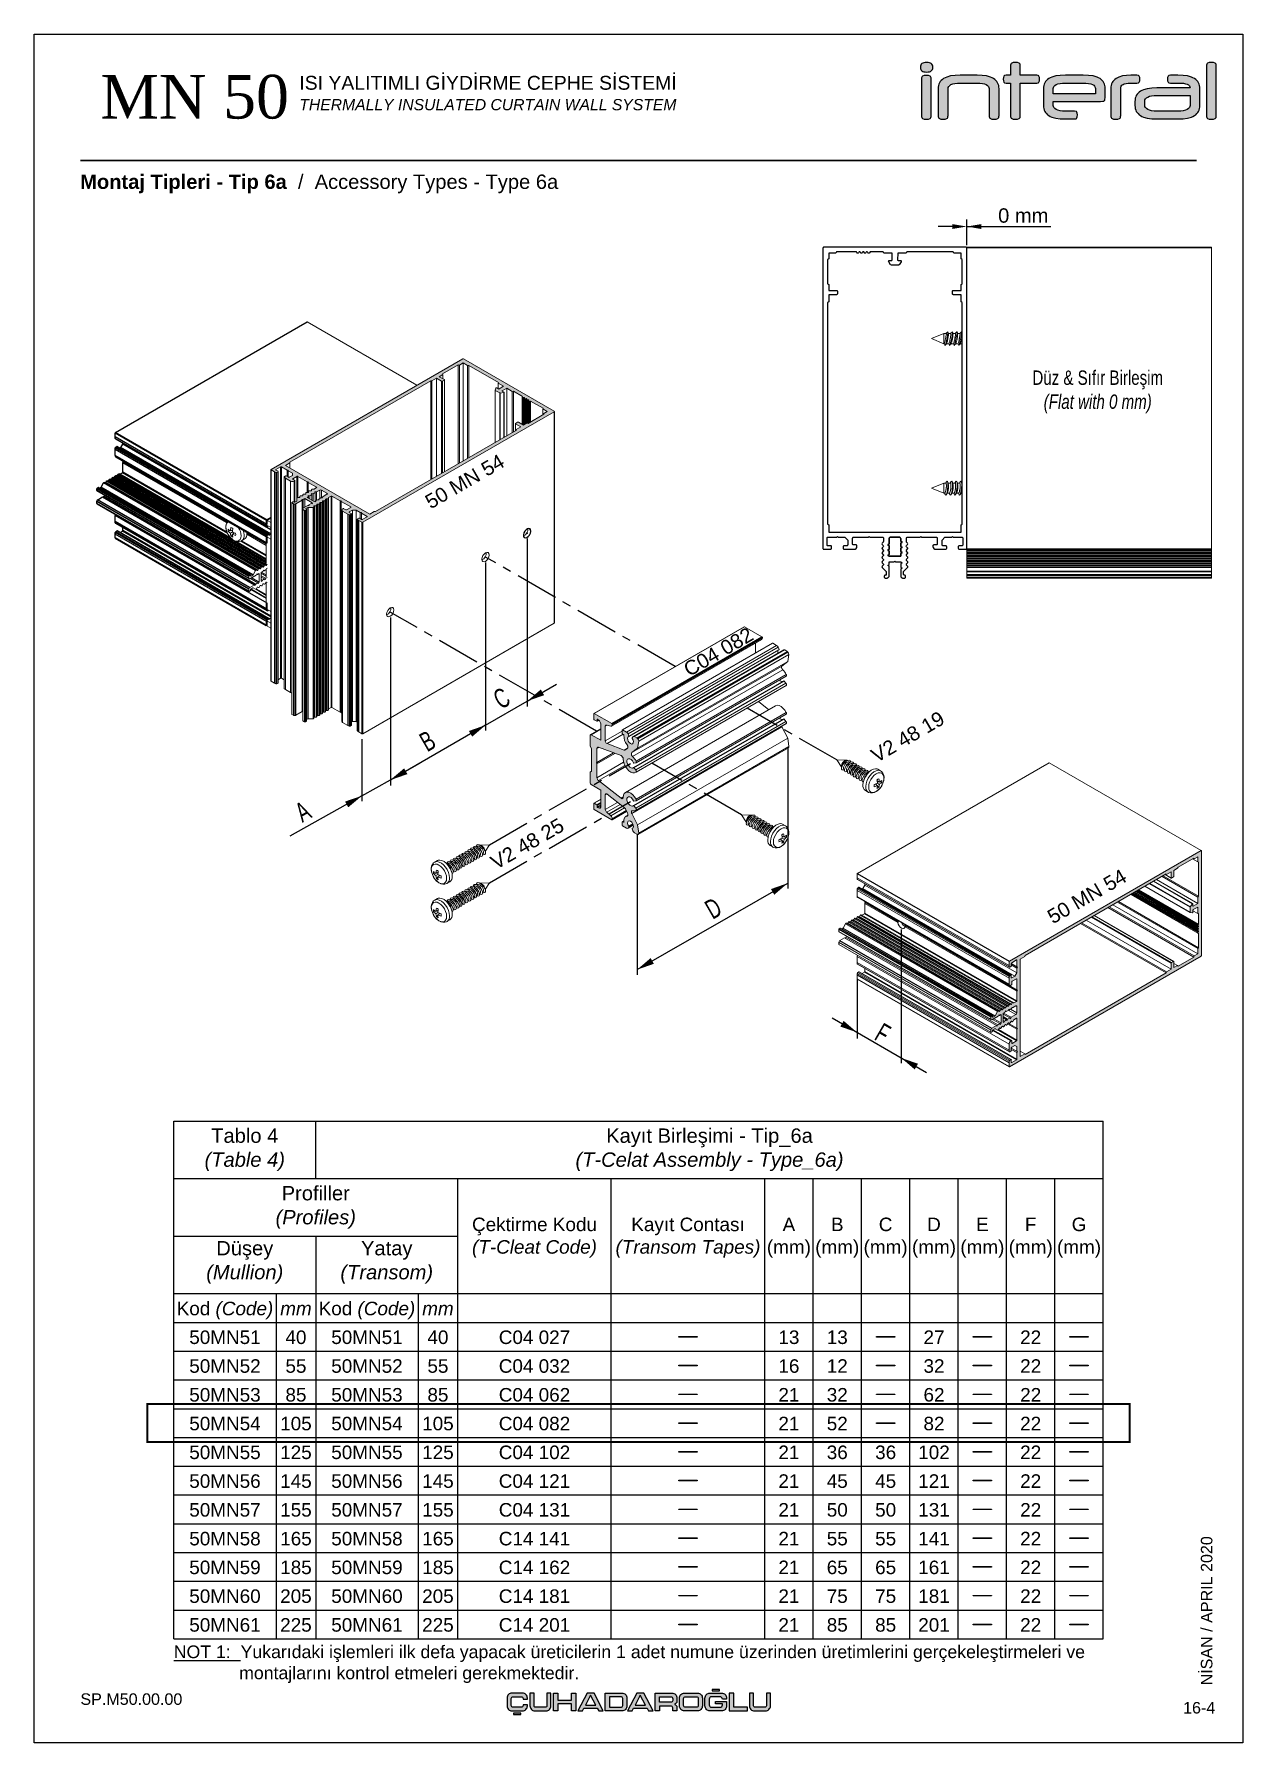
# Model space of a CAD drawing. Header units: millimetres. Extents: x 226 to 1066, y 456 to 1447.
# Drawn here: x 225.7 to 435.7, y 456 to 753 of the extents above; entities that cross this region are included whole.
import ezdxf

# ---------------------------------------------------------------- set-up
doc = ezdxf.new("R2010")
doc.units = ezdxf.units.MM
doc.linetypes.add('CENTER', pattern=[2, 1.25, -0.25, 0.25, -0.25])
for name, color, linetype in [('ALUMINIUM', 30, 'Continuous'), ('ANTET', 140, 'Continuous'), ('Layer1', 7, 'Continuous'), ('nokta', 140, 'Continuous'), ('PROFIL', 7, 'Continuous'), ('SLD-0', 179, 'Continuous'), ('yazı_numara_k', 11, 'Continuous')]:
    doc.layers.add(name, color=color, linetype=linetype)
doc.styles.add('SLDTEXTSTYLE0', font='TXT', dxfattribs={"width": 0.663, "bigfont": 'bigfont'})
doc.styles.add('SLDTEXTSTYLE3', font='TXT', dxfattribs={"width": 0.75})
doc.styles.get("Standard").update_dxf_attribs({"font": 'arial.ttf'})
doc.dimstyles.new('ISO-25$0', dxfattribs={"dimtxt": 2.5, "dimasz": 2.5, "dimexe": 1.25, "dimexo": 0.625, "dimtad": 1, "dimdec": 1, "dimtxsty": 'Standard', "dimcen": 2.5, "dimadec": 0, "dimazin": 0, "dimtfac": 1, "dimtdec": 1, "dimtmove": 0, "dimatfit": 3, "dimfxl": 1, "dimarcsym": 0})

msp = doc.modelspace()

# ---------------------------------------------------------------- texts
at = {"insert": (428.44, 466.03), "char_height": 2, "width": 44.873, "attachment_point": 1, "rotation": 90}
msp.add_mtext('{\\fArial Unicode MS|b0|i0|c162|p34;\\C7;NİSAN\\fArial Unicode MS|b0|i0|c0|p34; / \\fArial Unicode MS|b0|i0|c162|p34;APRIL\\fArial Unicode MS|b0|i0|c0|p34; 2020}', dxfattribs=at)
at = {"insert": (430.94, 463.14), "char_height": 2, "width": 4.4369, "attachment_point": 3}
msp.add_mtext('{\\fArial Unicode MS|b0|i0|c0|p0;{\\C7;16-4}}', dxfattribs=at)
at = {"layer": 'nokta', "char_height": 2.5, "width": 25.3017, "attachment_point": 1, "rotation": 30.1434}
for s, insert in [('{\\pxqc;\\fArial|b0|i0|c162|p34;50 MN 54}', (288.96, 670.04)), ('{\\pxqc;\\fArial|b0|i0|c162|p34;C04 082}', (333.03, 640.42)), ('\\pxqc;V2 48 19', (365.93, 625.65)), ('{\\pxqc;\\fArial|b0|i0|c162|p34;V2 48 25}', (299.82, 607.07)), ('{\\pxqc;\\fArial|b0|i0|c162|p34;50 MN 54}', (397.07, 597.92))]:
    msp.add_mtext(s, dxfattribs=dict(at, insert=insert))
at = {"layer": 'SLD-0', "color": 0, "insert": (410.52, 694.59), "char_height": 2.5, "attachment_point": 2, "style": 'SLDTEXTSTYLE3'}
msp.add_mtext('{\\fArial|b0|i0|c0|p0;Düz & Sıfır Birleşim\\P\\fArial|b0|i1|c0|p0;(Flat with 0 mm)}', dxfattribs=at)
at = {"layer": 'yazı_numara_k', "color": 7, "insert": (233.72, 728.65), "char_height": 2.5, "attachment_point": 1}
msp.add_mtext('{\\fArial Unicode MS|b1|i0|c162|p34;Montaj Tipleri - Tip 6a  \\fArial Unicode MS|b0|i0|c162|p34;/  Accessory Types - Type 6a}', dxfattribs=at)
at = {"layer": 'yazı_numara_k', "color": 0, "attachment_point": 1}
for s, insert, char_height, width in [('{\\pxqc,t2.646;Tablo 4\\P\\fArial|b0|i1|c0|p0;(Table 4)}', (249.98, 562.84), 2.5, 24.6711), ('{\\pxqc,t2.646;Kayıt Birleşimi - Tip_6a\\P\\fArial|b0|i1|c0|p0;(T-Celat Assembly - Type_6a)}', (274.65, 562.84), 2.5, 136.8274), ('{\\pxqc,t2.81489;50MN51}', (249.98, 527.72), 2.35, 17.7925), ('{\\pxqc,t2.81489;40}', (267.77, 527.72), 2.35, 6.8786), ('{\\pxqc,t2.81489;50MN51}', (274.65, 527.72), 2.35, 17.7925), ('{\\pxqc,t2.81489;40}', (292.44, 527.72), 2.35, 6.8786), ('{\\pxqc,t2.81489;C04 027}', (299.32, 527.72), 2.35, 26.6711), ('{\\pxqc,t2.81489;13}', (352.66, 527.72), 2.35, 8.402), ('{\\pxqc,t2.81489;13}', (361.06, 527.72), 2.35, 8.402), ('{\\pxqc,t2.81489;27}', (377.87, 527.72), 2.35, 8.402), ('{\\pxqc,t2.81489;22}', (394.67, 527.72), 2.35, 8.402), ('{\\pxqc,t2.81489;50MN52}', (249.98, 522.72), 2.35, 17.7925), ('{\\pxqc,t2.81489;55}', (267.77, 522.72), 2.35, 6.8786), ('{\\pxqc,t2.81489;50MN52}', (274.65, 522.72), 2.35, 17.7925), ('{\\pxqc,t2.81489;55}', (292.44, 522.72), 2.35, 6.8786), ('{\\pxqc,t2.81489;C04 032}', (299.32, 522.72), 2.35, 26.6711), ('{\\pxqc,t2.81489;16}', (352.66, 522.72), 2.35, 8.402), ('{\\pxqc,t2.81489;12}', (361.06, 522.72), 2.35, 8.402), ('{\\pxqc,t2.81489;32}', (377.87, 522.72), 2.35, 8.402), ('{\\pxqc,t2.81489;22}', (394.67, 522.72), 2.35, 8.402), ('{\\pxqc,t2.81489;50MN53}', (249.98, 517.72), 2.35, 17.7925), ('{\\pxqc,t2.81489;85}', (267.77, 517.72), 2.35, 6.8786), ('{\\pxqc,t2.81489;50MN53}', (274.65, 517.72), 2.35, 17.7925), ('{\\pxqc,t2.81489;85}', (292.44, 517.72), 2.35, 6.8786), ('{\\pxqc,t2.81489;C04 062}', (299.32, 517.72), 2.35, 26.6711), ('{\\pxqc,t2.81489;21}', (352.66, 517.72), 2.35, 8.402), ('{\\pxqc,t2.81489;32}', (361.06, 517.72), 2.35, 8.402), ('{\\pxqc,t2.81489;62}', (377.87, 517.72), 2.35, 8.402), ('{\\pxqc,t2.81489;22}', (394.67, 517.72), 2.35, 8.402), ('{\\pxqc,t2.81489;50MN54}', (249.98, 512.72), 2.35, 17.7925), ('{\\pxqc,t2.81489;105}', (267.77, 512.72), 2.35, 6.8786), ('{\\pxqc,t2.81489;50MN54}', (274.65, 512.72), 2.35, 17.7925), ('{\\pxqc,t2.81489;105}', (292.44, 512.72), 2.35, 6.8786), ('{\\pxqc,t2.81489;C04 082}', (299.32, 512.72), 2.35, 26.6711), ('{\\pxqc,t2.81489;21}', (352.66, 512.72), 2.35, 8.402), ('{\\pxqc,t2.81489;52}', (361.06, 512.72), 2.35, 8.402), ('{\\pxqc,t2.81489;82}', (377.87, 512.72), 2.35, 8.402), ('{\\pxqc,t2.81489;22}', (394.67, 512.72), 2.35, 8.402), ('{\\pxqc,t2.81489;50MN55}', (249.98, 507.72), 2.35, 17.7925), ('{\\pxqc,t2.81489;125}', (267.77, 507.72), 2.35, 6.8786), ('{\\pxqc,t2.81489;50MN55}', (274.65, 507.72), 2.35, 17.7925), ('{\\pxqc,t2.81489;125}', (292.44, 507.72), 2.35, 6.8786), ('{\\pxqc,t2.81489;C04 102}', (299.32, 507.72), 2.35, 26.6711), ('{\\pxqc,t2.81489;21}', (352.66, 507.72), 2.35, 8.402), ('{\\pxqc,t2.81489;36}', (361.06, 507.72), 2.35, 8.402), ('{\\pxqc,t2.81489;36}', (369.47, 507.72), 2.35, 8.402), ('{\\pxqc,t2.81489;102}', (377.87, 507.72), 2.35, 8.402), ('{\\pxqc,t2.81489;22}', (394.67, 507.72), 2.35, 8.402), ('{\\pxqc,t2.81489;50MN56}', (249.98, 502.72), 2.35, 17.7925), ('{\\pxqc,t2.81489;145}', (267.77, 502.72), 2.35, 6.8786), ('{\\pxqc,t2.81489;50MN56}', (274.65, 502.72), 2.35, 17.7925), ('{\\pxqc,t2.81489;145}', (292.44, 502.72), 2.35, 6.8786), ('{\\pxqc,t2.81489;C04 121}', (299.32, 502.72), 2.35, 26.6711), ('{\\pxqc,t2.81489;21}', (352.66, 502.72), 2.35, 8.402), ('{\\pxqc,t2.81489;45}', (361.06, 502.72), 2.35, 8.402), ('{\\pxqc,t2.81489;45}', (369.47, 502.72), 2.35, 8.402), ('{\\pxqc,t2.81489;121}', (377.87, 502.72), 2.35, 8.402), ('{\\pxqc,t2.81489;22}', (394.67, 502.72), 2.35, 8.402), ('{\\pxqc,t2.81489;50MN57}', (249.98, 497.72), 2.35, 17.7925), ('{\\pxqc,t2.81489;155}', (267.77, 497.72), 2.35, 6.8786), ('{\\pxqc,t2.81489;50MN57}', (274.65, 497.72), 2.35, 17.7925), ('{\\pxqc,t2.81489;155}', (292.44, 497.72), 2.35, 6.8786), ('{\\pxqc,t2.81489;C04 131}', (299.32, 497.72), 2.35, 26.6711), ('{\\pxqc,t2.81489;21}', (352.66, 497.72), 2.35, 8.402), ('{\\pxqc,t2.81489;50}', (361.06, 497.72), 2.35, 8.402), ('{\\pxqc,t2.81489;50}', (369.47, 497.72), 2.35, 8.402), ('{\\pxqc,t2.81489;131}', (377.87, 497.72), 2.35, 8.402), ('{\\pxqc,t2.81489;22}', (394.67, 497.72), 2.35, 8.402), ('{\\pxqc,t2.81489;50MN58}', (249.98, 492.72), 2.35, 17.7925), ('{\\pxqc,t2.81489;165}', (267.77, 492.72), 2.35, 6.8786), ('{\\pxqc,t2.81489;50MN58}', (274.65, 492.72), 2.35, 17.7925), ('{\\pxqc,t2.81489;165}', (292.44, 492.72), 2.35, 6.8786), ('{\\pxqc,t2.81489;C14 141}', (299.32, 492.72), 2.35, 26.6711), ('{\\pxqc,t2.81489;21}', (352.66, 492.72), 2.35, 8.402), ('{\\pxqc,t2.81489;55}', (361.06, 492.72), 2.35, 8.402), ('{\\pxqc,t2.81489;55}', (369.47, 492.72), 2.35, 8.402), ('{\\pxqc,t2.81489;141}', (377.87, 492.72), 2.35, 8.402), ('{\\pxqc,t2.81489;22}', (394.67, 492.72), 2.35, 8.402), ('{\\pxqc,t2.81489;50MN59}', (249.98, 487.72), 2.35, 17.7925), ('{\\pxqc,t2.81489;185}', (267.77, 487.72), 2.35, 6.8786), ('{\\pxqc,t2.81489;50MN59}', (274.65, 487.72), 2.35, 17.7925), ('{\\pxqc,t2.81489;185}', (292.44, 487.72), 2.35, 6.8786), ('{\\pxqc,t2.81489;C14 162}', (299.32, 487.72), 2.35, 26.6711), ('{\\pxqc,t2.81489;21}', (352.66, 487.72), 2.35, 8.402), ('{\\pxqc,t2.81489;65}', (361.06, 487.72), 2.35, 8.402), ('{\\pxqc,t2.81489;65}', (369.47, 487.72), 2.35, 8.402), ('{\\pxqc,t2.81489;161}', (377.87, 487.72), 2.35, 8.402), ('{\\pxqc,t2.81489;22}', (394.67, 487.72), 2.35, 8.402), ('{\\pxqc,t2.81489;50MN60}', (249.98, 482.72), 2.35, 17.7925), ('{\\pxqc,t2.81489;205}', (267.77, 482.72), 2.35, 6.8786), ('{\\pxqc,t2.81489;50MN60}', (274.65, 482.72), 2.35, 17.7925), ('{\\pxqc,t2.81489;205}', (292.44, 482.72), 2.35, 6.8786), ('{\\pxqc,t2.81489;C14 181}', (299.32, 482.72), 2.35, 26.6711), ('{\\pxqc,t2.81489;21}', (352.66, 482.72), 2.35, 8.402), ('{\\pxqc,t2.81489;75}', (361.06, 482.72), 2.35, 8.402), ('{\\pxqc,t2.81489;75}', (369.47, 482.72), 2.35, 8.402), ('{\\pxqc,t2.81489;181}', (377.87, 482.72), 2.35, 8.402), ('{\\pxqc,t2.81489;22}', (394.67, 482.72), 2.35, 8.402), ('{\\pxqc,t2.81489;50MN61}', (249.98, 477.72), 2.35, 17.7925), ('{\\pxqc,t2.81489;225}', (267.77, 477.72), 2.35, 6.8786), ('{\\pxqc,t2.81489;50MN61}', (274.65, 477.72), 2.35, 17.7925), ('{\\pxqc,t2.81489;225}', (292.44, 477.72), 2.35, 6.8786), ('{\\pxqc,t2.81489;C14 201}', (299.32, 477.72), 2.35, 26.6711), ('{\\pxqc,t2.81489;21}', (352.66, 477.72), 2.35, 8.402), ('{\\pxqc,t2.81489;85}', (361.06, 477.72), 2.35, 8.402), ('{\\pxqc,t2.81489;85}', (369.47, 477.72), 2.35, 8.402), ('{\\pxqc,t2.81489;201}', (377.87, 477.72), 2.35, 8.402), ('{\\pxqc,t2.81489;22}', (394.67, 477.72), 2.35, 8.402)]:
    msp.add_mtext(s, dxfattribs=dict(at, insert=insert, char_height=char_height, width=width))

# ---------------------------------------------------------------- blocks, each defined once
blk = doc.blocks.new('TABLO - KM1')
at = {"color": 0}
for p, q in [((-283.74, 1797.96), (-122.25, 1797.96)), ((-283.74, 1707.96), (-283.74, 1797.96)), ((-259.07, 1787.96), (-259.07, 1797.96)), ((-122.25, 1707.96), (-122.25, 1797.96)), ((-283.74, 1787.96), (-122.25, 1787.96)), ((-234.4, 1707.96), (-234.4, 1787.96)), ((-207.73, 1707.96), (-207.73, 1787.96)), ((-181.06, 1707.96), (-181.06, 1787.96)), ((-172.66, 1707.96), (-172.66, 1787.96)), ((-164.26, 1707.96), (-164.26, 1787.96)), ((-155.85, 1707.96), (-155.85, 1787.96)), ((-147.45, 1707.96), (-147.45, 1787.96)), ((-139.05, 1707.96), (-139.05, 1787.96)), ((-130.65, 1707.96), (-130.65, 1787.96)), ((-283.74, 1777.96), (-234.4, 1777.96)), ((-259.07, 1777.96), (-259.07, 1707.96)), ((-283.74, 1767.96), (-122.25, 1767.96)), ((-265.95, 1767.96), (-265.95, 1707.96)), ((-241.28, 1767.96), (-241.28, 1707.96)), ((-283.74, 1762.96), (-122.25, 1762.96)), ((-283.74, 1757.96), (-122.25, 1757.96)), ((-283.74, 1757.96), (-122.25, 1757.96)), ((-283.74, 1752.96), (-122.25, 1752.96)), ((-283.74, 1752.96), (-122.25, 1752.96)), ((-283.74, 1747.96), (-122.25, 1747.96)), ((-283.74, 1747.96), (-122.25, 1747.96)), ((-283.74, 1742.96), (-122.25, 1742.96)), ((-283.74, 1742.96), (-122.25, 1742.96)), ((-283.74, 1737.96), (-122.25, 1737.96)), ((-283.74, 1737.96), (-122.25, 1737.96)), ((-283.74, 1732.96), (-122.25, 1732.96)), ((-283.74, 1732.96), (-122.25, 1732.96)), ((-283.74, 1727.96), (-122.25, 1727.96)), ((-283.74, 1727.96), (-122.25, 1727.96)), ((-283.74, 1722.96), (-122.25, 1722.96)), ((-283.74, 1722.96), (-122.25, 1722.96)), ((-283.74, 1717.96), (-122.25, 1717.96)), ((-283.74, 1717.96), (-122.25, 1717.96)), ((-283.74, 1712.96), (-122.25, 1712.96)), ((-283.74, 1712.96), (-122.25, 1712.96)), ((-283.74, 1707.96), (-122.25, 1707.96)), ((-283.74, 1707.96), (-122.25, 1707.96))]:
    blk.add_line(p, q, dxfattribs=at)
at = {"layer": 'yazı_numara_k', "color": 0, "attachment_point": 1}
for s, insert, char_height, width in [('{\\pxqc,t2.646;Profiller\\P\\fArial|b0|i1|c0|p0;(Profiles)}', (-283.74, 1786.67), 2.5, 49.3422), ('{\\pxqc,t2.81489;Çektirme Kodu\\P\\fArial|b0|i1|c0|p0;(T-Cleat Code)}', (-234.4, 1781.17), 2.35, 26.6711), ('{\\pxqc,t2.81489;Kayıt Contası\\P\\fArial|b0|i1|c0|p0;(Transom Tapes)}', (-207.73, 1781.17), 2.35, 26.6711), ('{\\pxqc,t2.81489;A\\P(mm)}', (-181.06, 1781.17), 2.35, 8.402), ('{\\pxqc,t2.81489;B\\P(mm)}', (-172.66, 1781.17), 2.35, 8.402), ('{\\pxqc,t2.81489;C\\P(mm)}', (-164.26, 1781.17), 2.35, 8.402), ('{\\pxqc,t2.81489;D\\P(mm)}', (-155.85, 1781.17), 2.35, 8.402), ('{\\pxqc,t2.81489;E\\P(mm)}', (-147.45, 1781.17), 2.35, 8.402), ('{\\pxqc,t2.81489;F\\P(mm)}', (-139.05, 1781.17), 2.35, 8.402), ('{\\pxqc,t2.81489;G\\P(mm)}', (-130.65, 1781.17), 2.35, 8.402), ('{\\pxqc,t2.646;Düşey\\P\\fArial|b0|i1|c0|p0;(Mullion)}', (-283.74, 1777.11), 2.5, 24.6711), ('{\\pxqc,t2.646;Yatay\\P\\fArial|b0|i1|c0|p0;(Transom)}', (-259.07, 1777.11), 2.5, 24.6711), ('{\\pxqc,t2.81489;Kod \\fArial|b0|i1|c0|p0;(Code)}', (-283.74, 1766.55), 2.35, 17.7925), ('{\\pxqc,t2.81489;\\fArial|b0|i1|c0|p0;mm}', (-265.95, 1766.55), 2.35, 6.8786), ('{\\pxqc,t2.81489;Kod \\fArial|b0|i1|c0|p0;(Code)}', (-259.07, 1766.55), 2.35, 17.7925), ('{\\pxqc,t2.81489;\\fArial|b0|i1|c0|p0;mm}', (-241.28, 1766.55), 2.35, 6.8786)]:
    blk.add_mtext(s, dxfattribs=dict(at, insert=insert, char_height=char_height, width=width))
blk = doc.blocks.new('*D12')
at = {"color": 0, "lineweight": -2, "transparency": 16777216}
for p, q in [((385.27, 719.61), (382.77, 719.61)), ((387.77, 716.4), (387.77, 720.86)), ((387.77, 716.54), (387.77, 720.86)), ((387.77, 719.61), (402.38, 719.61)), ((387.77, 719.61), (387.77, 719.61))]:
    blk.add_line(p, q, dxfattribs=at)
at = {"color": 0, "transparency": 16777216}
for points in [[(385.27, 719.19), (385.27, 720.03), (387.77, 719.61)], [(390.27, 720.03), (390.27, 719.19), (387.77, 719.61)]]:
    blk.add_solid(points, dxfattribs=at)
at = {"layer": 'Defpoints', "color": 0, "transparency": 16777216}
for p in [(387.77, 719.61), (387.77, 715.91), (387.77, 715.77)]:
    blk.add_point(p, dxfattribs=at)
at = {"color": 0, "transparency": 16777216, "insert": (397.58, 721.51), "char_height": 2.5, "attachment_point": 5}
blk.add_mtext('{0 mm}', dxfattribs=at)
blk = doc.blocks.new('NOT1A')
at = {"layer": 'nokta', "color": 0, "insert": (24.25, 1931.48), "char_height": 2.2, "width": 182.2788, "attachment_point": 1}
blk.add_mtext('{\\fArial|b0|i0|c162|p18;\\LNOT 1:\\l  Yukarıdaki işlemleri ilk defa yapacak üreticilerin 1 adet numune üzerinden üretimlerini gerçekeleştirmeleri ve \\P^I   montajlarını kontrol etmeleri gerekmektedir.}', dxfattribs=at)
blk = doc.blocks.new('İnteral Logo - 2D')
at = {"layer": 'PROFIL', "ltscale": 10}
h = blk.add_hatch(color=7, dxfattribs=at)
h.paths.add_polyline_path([(2732.47, 1117.8), (2732.47, 1124.16), (2732.45, 1124.34), (2732.41, 1124.48), (2732.35, 1124.6), (2732.25, 1124.67), (2731.98, 1124.76), (2731.61, 1124.79), (2731.23, 1124.76), (2730.97, 1124.67), (2730.87, 1124.6), (2730.81, 1124.48), (2730.77, 1124.34), (2730.76, 1124.16), (2730.76, 1117.8), (2730.77, 1117.62), (2730.81, 1117.48), (2730.87, 1117.36), (2730.97, 1117.29), (2731.23, 1117.2), (2731.61, 1117.17), (2731.98, 1117.2), (2732.25, 1117.29), (2732.35, 1117.36), (2732.41, 1117.48), (2732.45, 1117.62)])
h.paths.add_polyline_path([(2732.72, 1126.21), (2732.71, 1126.41), (2732.66, 1126.58), (2732.58, 1126.73), (2732.47, 1126.84), (2732.33, 1126.93), (2732.15, 1127), (2731.92, 1127.03), (2731.66, 1127.05), (2731.4, 1127.03), (2731.17, 1127), (2730.99, 1126.93), (2730.84, 1126.84), (2730.73, 1126.73), (2730.66, 1126.58), (2730.61, 1126.41), (2730.59, 1126.21), (2730.61, 1126.01), (2730.66, 1125.84), (2730.73, 1125.69), (2730.84, 1125.58), (2730.99, 1125.49), (2731.17, 1125.42), (2731.4, 1125.39), (2731.66, 1125.37), (2731.92, 1125.39), (2732.15, 1125.42), (2732.33, 1125.49), (2732.47, 1125.58), (2732.58, 1125.69), (2732.66, 1125.84), (2732.71, 1126.01)])
for points in [[(2751.25, 1123.85), (2751.27, 1124.15), (2751.25, 1124.44), (2751.18, 1124.66), (2751.13, 1124.74), (2751.04, 1124.79), (2750.79, 1124.84), (2747.94, 1124.84), (2747.94, 1126.41), (2747.93, 1126.59), (2747.89, 1126.74), (2747.82, 1126.85), (2747.73, 1126.92), (2747.46, 1127.02), (2747.08, 1127.05), (2746.7, 1127.02), (2746.44, 1126.92), (2746.35, 1126.85), (2746.28, 1126.74), (2746.24, 1126.59), (2746.23, 1126.41), (2746.23, 1124.84), (2745.46, 1124.84), (2745.21, 1124.79), (2745.12, 1124.74), (2745.06, 1124.66), (2745, 1124.44), (2744.98, 1124.15), (2745, 1123.85), (2745.06, 1123.64), (2745.12, 1123.57), (2745.21, 1123.52), (2745.46, 1123.47), (2746.23, 1123.47), (2746.23, 1117.8), (2746.24, 1117.62), (2746.28, 1117.48), (2746.35, 1117.36), (2746.44, 1117.29), (2746.7, 1117.2), (2747.08, 1117.17), (2747.46, 1117.2), (2747.73, 1117.29), (2747.82, 1117.36), (2747.89, 1117.48), (2747.93, 1117.62), (2747.94, 1117.8), (2747.94, 1123.47), (2750.79, 1123.47), (2751.04, 1123.52), (2751.13, 1123.57), (2751.18, 1123.64)], [(2743.86, 1123.73), (2743.7, 1123.92), (2743.51, 1124.09), (2743.28, 1124.25), (2743.03, 1124.39), (2742.75, 1124.51), (2742.09, 1124.69), (2741.32, 1124.8), (2740.42, 1124.84), (2737.48, 1124.84), (2736.59, 1124.8), (2735.81, 1124.69), (2735.16, 1124.51), (2734.87, 1124.39), (2734.62, 1124.25), (2734.4, 1124.09), (2734.2, 1123.92), (2734.04, 1123.73), (2733.91, 1123.52), (2733.8, 1123.29), (2733.73, 1123.04), (2733.68, 1122.77), (2733.67, 1122.49), (2733.67, 1117.8), (2733.68, 1117.62), (2733.72, 1117.48), (2733.79, 1117.36), (2733.88, 1117.29), (2734.14, 1117.2), (2734.52, 1117.17), (2734.89, 1117.2), (2735.16, 1117.29), (2735.26, 1117.36), (2735.33, 1117.48), (2735.37, 1117.62), (2735.38, 1117.8), (2735.38, 1122.98), (2736.48, 1123.44), (2737.54, 1123.47), (2741.34, 1123.47), (2742.52, 1122.98), (2742.52, 1117.8), (2742.54, 1117.62), (2742.58, 1117.48), (2742.64, 1117.36), (2742.73, 1117.29), (2743, 1117.2), (2743.37, 1117.17), (2743.75, 1117.2), (2744.02, 1117.29), (2744.11, 1117.36), (2744.18, 1117.48), (2744.22, 1117.62), (2744.24, 1117.8), (2744.24, 1122.49), (2744.22, 1122.77), (2744.18, 1123.04), (2744.1, 1123.29), (2744, 1123.52)], [(2768.68, 1123.85), (2768.7, 1124.15), (2768.68, 1124.44), (2768.61, 1124.66), (2768.55, 1124.74), (2768.47, 1124.79), (2768.21, 1124.84), (2767.16, 1124.84), (2766.36, 1124.8), (2765.67, 1124.69), (2765.07, 1124.51), (2764.81, 1124.39), (2764.57, 1124.26), (2764.36, 1124.1), (2764.18, 1123.93), (2764.02, 1123.74), (2763.9, 1123.53), (2763.8, 1123.3), (2763.73, 1123.05), (2763.69, 1122.79), (2763.67, 1122.5), (2763.67, 1117.8), (2763.69, 1117.62), (2763.72, 1117.48), (2763.79, 1117.36), (2763.88, 1117.29), (2764.15, 1117.2), (2764.52, 1117.17), (2764.9, 1117.2), (2765.17, 1117.29), (2765.26, 1117.36), (2765.33, 1117.48), (2765.37, 1117.62), (2765.38, 1117.8), (2765.38, 1122.5), (2765.41, 1122.72), (2765.48, 1122.91), (2765.6, 1123.08), (2765.78, 1123.22), (2766.01, 1123.33), (2766.32, 1123.41), (2766.7, 1123.46), (2767.16, 1123.47), (2768.21, 1123.47), (2768.47, 1123.52), (2768.55, 1123.57), (2768.61, 1123.64)]]:
    blk.add_hatch(color=7, dxfattribs=at).paths.add_polyline_path(points)
at = {"layer": 'PROFIL', "ltscale": 10, "true_color": 0xfed100}
blk.add_hatch(color=40, dxfattribs=at).paths.add_polyline_path([(2781.99, 1126.41), (2781.98, 1126.59), (2781.94, 1126.74), (2781.87, 1126.85), (2781.78, 1126.92), (2781.51, 1127.02), (2781.13, 1127.05), (2780.75, 1127.02), (2780.49, 1126.92), (2780.4, 1126.85), (2780.33, 1126.74), (2780.29, 1126.59), (2780.28, 1126.41), (2780.28, 1117.8), (2780.29, 1117.62), (2780.33, 1117.48), (2780.4, 1117.36), (2780.49, 1117.29), (2780.75, 1117.2), (2781.13, 1117.17), (2781.51, 1117.2), (2781.78, 1117.29), (2781.87, 1117.36), (2781.94, 1117.48), (2781.98, 1117.62), (2781.99, 1117.8)])
at = {"layer": 'PROFIL', "ltscale": 10}
h = blk.add_hatch(color=7, dxfattribs=at)
h.paths.add_polyline_path([(2759.81, 1124.8), (2758.87, 1124.84), (2755.76, 1124.84), (2754.87, 1124.8), (2754.09, 1124.69), (2753.44, 1124.51), (2753.15, 1124.39), (2752.9, 1124.25), (2752.68, 1124.09), (2752.48, 1123.92), (2752.32, 1123.73), (2752.18, 1123.52), (2752.08, 1123.29), (2752.01, 1123.04), (2751.96, 1122.77), (2751.95, 1122.49), (2751.95, 1119.56), (2751.96, 1119.28), (2752.01, 1119.02), (2752.08, 1118.77), (2752.18, 1118.54), (2752.32, 1118.33), (2752.48, 1118.14), (2752.68, 1117.96), (2752.9, 1117.81), (2753.15, 1117.67), (2753.44, 1117.55), (2754.09, 1117.37), (2754.87, 1117.26), (2755.76, 1117.22), (2757.36, 1117.22), (2757.62, 1117.26), (2757.7, 1117.32), (2757.76, 1117.39), (2757.83, 1117.61), (2757.85, 1117.91), (2757.83, 1118.2), (2757.76, 1118.41), (2757.7, 1118.49), (2757.62, 1118.54), (2757.36, 1118.58), (2754.84, 1118.58), (2753.66, 1119.09), (2753.66, 1120.25), (2761.88, 1120.25), (2762.3, 1120.29), (2762.44, 1120.34), (2762.54, 1120.4), (2762.61, 1120.49), (2762.65, 1120.61), (2762.69, 1120.94), (2762.69, 1122.49), (2762.67, 1122.78), (2762.63, 1123.04), (2762.56, 1123.29), (2762.46, 1123.52), (2762.34, 1123.74), (2762.18, 1123.93), (2762, 1124.1), (2761.79, 1124.26), (2761.55, 1124.39), (2761.27, 1124.51), (2760.61, 1124.69)])
h.paths.add_polyline_path([(2760.98, 1121.59), (2760.98, 1122.49), (2760.95, 1122.71), (2760.85, 1122.91), (2760.69, 1123.08), (2760.47, 1123.22), (2760.18, 1123.33), (2759.81, 1123.41), (2759.35, 1123.46), (2758.82, 1123.47), (2755.81, 1123.47), (2755.29, 1123.46), (2754.84, 1123.4), (2754.46, 1123.31), (2754.17, 1123.19), (2753.95, 1123.04), (2753.79, 1122.87), (2753.69, 1122.69), (2753.66, 1122.49), (2753.66, 1121.59)], flags=16)
at = {"layer": 'PROFIL', "ltscale": 10, "true_color": 0xfed100}
h = blk.add_hatch(color=40, dxfattribs=at)
h.paths.add_polyline_path([(2779.15, 1119.56), (2779.15, 1122.49), (2779.13, 1122.77), (2779.09, 1123.04), (2779.01, 1123.29), (2778.91, 1123.52), (2778.78, 1123.73), (2778.61, 1123.92), (2778.42, 1124.09), (2778.19, 1124.25), (2777.94, 1124.39), (2777.66, 1124.51), (2777, 1124.69), (2776.23, 1124.8), (2775.33, 1124.84), (2774.01, 1124.84), (2773.76, 1124.79), (2773.67, 1124.74), (2773.61, 1124.67), (2773.54, 1124.45), (2773.51, 1124.15), (2773.54, 1123.85), (2773.61, 1123.64), (2773.67, 1123.57), (2773.76, 1123.52), (2774.01, 1123.47), (2776.26, 1123.47), (2776.93, 1123.25), (2777.15, 1123.13), (2777.71, 1122.62), (2771.67, 1122.62), (2770.77, 1122.59), (2770, 1122.48), (2769.34, 1122.29), (2769.06, 1122.18), (2768.81, 1122.04), (2768.58, 1121.88), (2768.39, 1121.71), (2768.22, 1121.52), (2768.09, 1121.31), (2767.99, 1121.08), (2767.91, 1120.83), (2767.87, 1120.56), (2767.85, 1120.28), (2767.85, 1119.56), (2767.87, 1119.28), (2767.91, 1119.02), (2767.99, 1118.77), (2768.09, 1118.54), (2768.22, 1118.33), (2768.39, 1118.14), (2768.58, 1117.96), (2768.81, 1117.81), (2769.06, 1117.67), (2769.34, 1117.55), (2770, 1117.37), (2770.77, 1117.26), (2771.67, 1117.22), (2775.33, 1117.22), (2776.23, 1117.26), (2777, 1117.37), (2777.66, 1117.55), (2777.94, 1117.67), (2778.19, 1117.81), (2778.42, 1117.96), (2778.61, 1118.14), (2778.78, 1118.33), (2778.91, 1118.54), (2779.01, 1118.77), (2779.09, 1119.02), (2779.13, 1119.28)])
h.paths.add_polyline_path([(2777.44, 1119.09), (2776.33, 1118.62), (2775.28, 1118.58), (2770.75, 1118.58), (2769.56, 1119.09), (2769.56, 1120.82), (2770.67, 1121.28), (2771.72, 1121.32), (2777.44, 1121.32)], flags=16)
at = {"layer": 'PROFIL', "color": 7, "ltscale": 10}
for points in [[(2732.72, 1126.21), (2732.71, 1126.41), (2732.66, 1126.58), (2732.58, 1126.73), (2732.47, 1126.84), (2732.33, 1126.93), (2732.15, 1127), (2731.92, 1127.03), (2731.66, 1127.05), (2731.4, 1127.03), (2731.17, 1127), (2730.99, 1126.93), (2730.84, 1126.84), (2730.73, 1126.73), (2730.66, 1126.58), (2730.61, 1126.41), (2730.59, 1126.21), (2730.61, 1126.01), (2730.66, 1125.84), (2730.73, 1125.69), (2730.84, 1125.58), (2730.99, 1125.49), (2731.17, 1125.42), (2731.4, 1125.39), (2731.66, 1125.37), (2731.92, 1125.39), (2732.15, 1125.42), (2732.33, 1125.49), (2732.47, 1125.58), (2732.58, 1125.69), (2732.66, 1125.84), (2732.71, 1126.01)], [(2751.25, 1123.85), (2751.27, 1124.15), (2751.25, 1124.44), (2751.18, 1124.66), (2751.13, 1124.74), (2751.04, 1124.79), (2750.79, 1124.84), (2747.94, 1124.84), (2747.94, 1126.41), (2747.93, 1126.59), (2747.89, 1126.74), (2747.82, 1126.85), (2747.73, 1126.92), (2747.46, 1127.02), (2747.08, 1127.05), (2746.7, 1127.02), (2746.44, 1126.92), (2746.35, 1126.85), (2746.28, 1126.74), (2746.24, 1126.59), (2746.23, 1126.41), (2746.23, 1124.84), (2745.46, 1124.84), (2745.21, 1124.79), (2745.12, 1124.74), (2745.06, 1124.66), (2745, 1124.44), (2744.98, 1124.15), (2745, 1123.85), (2745.06, 1123.64), (2745.12, 1123.57), (2745.21, 1123.52), (2745.46, 1123.47), (2746.23, 1123.47), (2746.23, 1117.8), (2746.24, 1117.62), (2746.28, 1117.48), (2746.35, 1117.36), (2746.44, 1117.29), (2746.7, 1117.2), (2747.08, 1117.17), (2747.46, 1117.2), (2747.73, 1117.29), (2747.82, 1117.36), (2747.89, 1117.48), (2747.93, 1117.62), (2747.94, 1117.8), (2747.94, 1123.47), (2750.79, 1123.47), (2751.04, 1123.52), (2751.13, 1123.57), (2751.18, 1123.64)], [(2732.47, 1117.8), (2732.47, 1124.16), (2732.45, 1124.34), (2732.41, 1124.48), (2732.35, 1124.6), (2732.25, 1124.67), (2731.98, 1124.76), (2731.61, 1124.79), (2731.23, 1124.76), (2730.97, 1124.67), (2730.87, 1124.6), (2730.81, 1124.48), (2730.77, 1124.34), (2730.76, 1124.16), (2730.76, 1117.8), (2730.77, 1117.62), (2730.81, 1117.48), (2730.87, 1117.36), (2730.97, 1117.29), (2731.23, 1117.2), (2731.61, 1117.17), (2731.98, 1117.2), (2732.25, 1117.29), (2732.35, 1117.36), (2732.41, 1117.48), (2732.45, 1117.62)], [(2743.86, 1123.73), (2743.7, 1123.92), (2743.51, 1124.09), (2743.28, 1124.25), (2743.03, 1124.39), (2742.75, 1124.51), (2742.09, 1124.69), (2741.32, 1124.8), (2740.42, 1124.84), (2737.48, 1124.84), (2736.59, 1124.8), (2735.81, 1124.69), (2735.16, 1124.51), (2734.87, 1124.39), (2734.62, 1124.25), (2734.4, 1124.09), (2734.2, 1123.92), (2734.04, 1123.73), (2733.91, 1123.52), (2733.8, 1123.29), (2733.73, 1123.04), (2733.68, 1122.77), (2733.67, 1122.49), (2733.67, 1117.8), (2733.68, 1117.62), (2733.72, 1117.48), (2733.79, 1117.36), (2733.88, 1117.29), (2734.14, 1117.2), (2734.52, 1117.17), (2734.89, 1117.2), (2735.16, 1117.29), (2735.26, 1117.36), (2735.33, 1117.48), (2735.37, 1117.62), (2735.38, 1117.8), (2735.38, 1122.49), (2735.41, 1122.69), (2735.51, 1122.87), (2735.67, 1123.04), (2735.89, 1123.19), (2736.19, 1123.31), (2736.56, 1123.4), (2737.01, 1123.46), (2737.54, 1123.47), (2740.37, 1123.47), (2740.89, 1123.46), (2741.34, 1123.4), (2741.72, 1123.31), (2742.01, 1123.19), (2742.24, 1123.04), (2742.4, 1122.87), (2742.49, 1122.69), (2742.52, 1122.49), (2742.52, 1117.8), (2742.54, 1117.62), (2742.58, 1117.48), (2742.64, 1117.36), (2742.73, 1117.29), (2743, 1117.2), (2743.37, 1117.17), (2743.75, 1117.2), (2744.02, 1117.29), (2744.11, 1117.36), (2744.18, 1117.48), (2744.22, 1117.62), (2744.24, 1117.8), (2744.24, 1122.49), (2744.22, 1122.77), (2744.18, 1123.04), (2744.1, 1123.29), (2744, 1123.52)], [(2762, 1124.1), (2761.79, 1124.26), (2761.55, 1124.39), (2761.27, 1124.51), (2760.61, 1124.69), (2759.81, 1124.8), (2758.87, 1124.84), (2755.76, 1124.84), (2754.87, 1124.8), (2754.09, 1124.69), (2753.44, 1124.51), (2753.15, 1124.39), (2752.9, 1124.25), (2752.68, 1124.09), (2752.48, 1123.92), (2752.32, 1123.73), (2752.18, 1123.52), (2752.08, 1123.29), (2752.01, 1123.04), (2751.96, 1122.77), (2751.95, 1122.49), (2751.95, 1119.56), (2751.96, 1119.28), (2752.01, 1119.02), (2752.08, 1118.77), (2752.18, 1118.54), (2752.32, 1118.33), (2752.48, 1118.14), (2752.68, 1117.96), (2752.9, 1117.81), (2753.15, 1117.67), (2753.44, 1117.55), (2754.09, 1117.37), (2754.87, 1117.26), (2755.76, 1117.22), (2757.36, 1117.22), (2757.62, 1117.26), (2757.7, 1117.32), (2757.76, 1117.39), (2757.83, 1117.61), (2757.85, 1117.91), (2757.83, 1118.2), (2757.76, 1118.41), (2757.7, 1118.49), (2757.62, 1118.54), (2757.36, 1118.58), (2755.81, 1118.58), (2755.29, 1118.6), (2754.84, 1118.65), (2754.46, 1118.74), (2754.17, 1118.87), (2753.95, 1119.02), (2753.79, 1119.19), (2753.69, 1119.37), (2753.66, 1119.56), (2753.66, 1120.25), (2761.88, 1120.25), (2762.3, 1120.29), (2762.44, 1120.34), (2762.54, 1120.4), (2762.61, 1120.49), (2762.65, 1120.61), (2762.69, 1120.94), (2762.69, 1122.49), (2762.67, 1122.78), (2762.63, 1123.04), (2762.56, 1123.29), (2762.46, 1123.52), (2762.34, 1123.74), (2762.18, 1123.93)], [(2753.66, 1121.59), (2753.66, 1122.49), (2753.69, 1122.69), (2753.79, 1122.87), (2753.95, 1123.04), (2754.17, 1123.19), (2754.46, 1123.31), (2754.84, 1123.4), (2755.29, 1123.46), (2755.81, 1123.47), (2758.82, 1123.47), (2759.35, 1123.46), (2759.81, 1123.41), (2760.18, 1123.33), (2760.47, 1123.22), (2760.69, 1123.08), (2760.85, 1122.91), (2760.95, 1122.71), (2760.98, 1122.49), (2760.98, 1121.59)], [(2768.68, 1123.85), (2768.7, 1124.15), (2768.68, 1124.44), (2768.61, 1124.66), (2768.55, 1124.74), (2768.47, 1124.79), (2768.21, 1124.84), (2767.16, 1124.84), (2766.36, 1124.8), (2765.67, 1124.69), (2765.07, 1124.51), (2764.81, 1124.39), (2764.57, 1124.26), (2764.36, 1124.1), (2764.18, 1123.93), (2764.02, 1123.74), (2763.9, 1123.53), (2763.8, 1123.3), (2763.73, 1123.05), (2763.69, 1122.79), (2763.67, 1122.5), (2763.67, 1117.8), (2763.69, 1117.62), (2763.72, 1117.48), (2763.79, 1117.36), (2763.88, 1117.29), (2764.15, 1117.2), (2764.52, 1117.17), (2764.9, 1117.2), (2765.17, 1117.29), (2765.26, 1117.36), (2765.33, 1117.48), (2765.37, 1117.62), (2765.38, 1117.8), (2765.38, 1122.5), (2765.41, 1122.72), (2765.48, 1122.91), (2765.6, 1123.08), (2765.78, 1123.22), (2766.01, 1123.33), (2766.32, 1123.41), (2766.7, 1123.46), (2767.16, 1123.47), (2768.21, 1123.47), (2768.47, 1123.52), (2768.55, 1123.57), (2768.61, 1123.64)]]:
    blk.add_lwpolyline(points, close=True, dxfattribs=at)
at = {"layer": 'PROFIL', "color": 40, "ltscale": 10, "true_color": 0xfed100}
for points in [[(2781.99, 1117.8), (2781.99, 1126.41), (2781.98, 1126.59), (2781.94, 1126.74), (2781.87, 1126.85), (2781.78, 1126.92), (2781.51, 1127.02), (2781.13, 1127.05), (2780.75, 1127.02), (2780.49, 1126.92), (2780.4, 1126.85), (2780.33, 1126.74), (2780.29, 1126.59), (2780.28, 1126.41), (2780.28, 1117.8), (2780.29, 1117.62), (2780.33, 1117.48), (2780.4, 1117.36), (2780.49, 1117.29), (2780.75, 1117.2), (2781.13, 1117.17), (2781.51, 1117.2), (2781.78, 1117.29), (2781.87, 1117.36), (2781.94, 1117.48), (2781.98, 1117.62)], [(2779.15, 1119.56), (2779.15, 1122.49), (2779.13, 1122.77), (2779.09, 1123.04), (2779.01, 1123.29), (2778.91, 1123.52), (2778.78, 1123.73), (2778.61, 1123.92), (2778.42, 1124.09), (2778.19, 1124.25), (2777.94, 1124.39), (2777.66, 1124.51), (2777, 1124.69), (2776.23, 1124.8), (2775.33, 1124.84), (2774.01, 1124.84), (2773.76, 1124.79), (2773.67, 1124.74), (2773.61, 1124.67), (2773.54, 1124.45), (2773.51, 1124.15), (2773.54, 1123.85), (2773.61, 1123.64), (2773.67, 1123.57), (2773.76, 1123.52), (2774.01, 1123.47), (2775.28, 1123.47), (2775.81, 1123.46), (2776.27, 1123.42), (2776.64, 1123.35), (2776.93, 1123.25), (2777.15, 1123.13), (2777.31, 1122.99), (2777.4, 1122.82), (2777.44, 1122.64), (2777.44, 1122.62), (2771.67, 1122.62), (2770.77, 1122.59), (2770, 1122.48), (2769.34, 1122.29), (2769.06, 1122.18), (2768.81, 1122.04), (2768.58, 1121.88), (2768.39, 1121.71), (2768.22, 1121.52), (2768.09, 1121.31), (2767.99, 1121.08), (2767.91, 1120.83), (2767.87, 1120.56), (2767.85, 1120.28), (2767.85, 1119.56), (2767.87, 1119.28), (2767.91, 1119.02), (2767.99, 1118.77), (2768.09, 1118.54), (2768.22, 1118.33), (2768.39, 1118.14), (2768.58, 1117.96), (2768.81, 1117.81), (2769.06, 1117.67), (2769.34, 1117.55), (2770, 1117.37), (2770.77, 1117.26), (2771.67, 1117.22), (2775.33, 1117.22), (2776.23, 1117.26), (2777, 1117.37), (2777.66, 1117.55), (2777.94, 1117.67), (2778.19, 1117.81), (2778.42, 1117.96), (2778.61, 1118.14), (2778.78, 1118.33), (2778.91, 1118.54), (2779.01, 1118.77), (2779.09, 1119.02), (2779.13, 1119.28)], [(2769.56, 1119.56), (2769.56, 1120.33), (2769.6, 1120.53), (2769.69, 1120.72), (2769.85, 1120.88), (2770.08, 1121.03), (2770.37, 1121.16), (2770.74, 1121.25), (2771.19, 1121.3), (2771.72, 1121.32), (2777.44, 1121.32), (2777.44, 1119.56), (2777.4, 1119.37), (2777.31, 1119.19), (2777.15, 1119.02), (2776.92, 1118.87), (2776.63, 1118.74), (2776.26, 1118.65), (2775.81, 1118.6), (2775.28, 1118.58), (2771.72, 1118.58), (2771.19, 1118.6), (2770.74, 1118.65), (2770.37, 1118.74), (2770.08, 1118.87), (2769.85, 1119.02), (2769.69, 1119.19), (2769.6, 1119.37)]]:
    blk.add_lwpolyline(points, close=True, dxfattribs=at)
blk = doc.blocks.new('ÇUHADAROĞLU')
at = {"layer": 'ANTET'}
h = blk.add_hatch(color=7, dxfattribs=at)
h.paths.add_polyline_path([(159.1, 19.64, -0.414214), (159.42, 19.96), (160.84, 19.96, -0.414214), (161.16, 19.64), (161.16, 19.54), (161.9, 19.54), (161.9, 19.73, 0.414214), (161.05, 20.59), (159.21, 20.59, 0.414214), (158.36, 19.73), (158.36, 18.36, 0.414214), (159.21, 17.51), (161.05, 17.51, 0.414214), (161.9, 18.36), (161.9, 18.55), (161.16, 18.55), (161.16, 18.46, -0.414214), (160.84, 18.13), (159.42, 18.13, -0.414214), (159.1, 18.46)])
h.paths.add_polyline_path([(159.48, 17.12), (159.48, 16.9), (160.78, 16.9), (160.78, 17.12)])
h.paths.add_polyline_path([(165.15, 17.51, 0.414214), (166, 18.36), (166, 20.59), (165.29, 20.59), (165.29, 18.39, -0.414214), (165.03, 18.13), (163.32, 18.13, -0.414214), (163.06, 18.39), (163.06, 20.59), (162.35, 20.59), (162.35, 18.36, 0.414214), (163.2, 17.51)])
h.paths.add_polyline_path([(167.19, 18.73), (169.58, 18.73), (169.58, 17.51), (170.32, 17.51), (170.32, 20.59), (169.58, 20.59), (169.58, 19.36), (167.19, 19.36), (167.19, 20.59), (166.45, 20.59), (166.45, 17.51), (167.19, 17.51)])
h.paths.add_polyline_path([(170.66, 17.51), (171.46, 17.51), (171.69, 17.95), (174.05, 17.95), (174.29, 17.51), (175.09, 17.51), (173.48, 20.6), (172.27, 20.6)])
h.paths.add_polyline_path([(171.97, 18.49), (172.87, 20.23), (173.78, 18.49)], flags=16)
h.paths.add_polyline_path([(175.43, 17.51), (178.34, 17.51, 0.414214), (179.19, 18.36), (179.19, 19.73, 0.414214), (178.34, 20.59), (175.43, 20.59)])
h.paths.add_polyline_path([(176.14, 19.96), (178.15, 19.96, -0.414214), (178.47, 19.64), (178.47, 18.46, -0.414214), (178.15, 18.13), (176.14, 18.13)], flags=16)
h.paths.add_polyline_path([(180.34, 17.95), (182.7, 17.95), (182.94, 17.51), (183.74, 17.51), (182.13, 20.6), (180.92, 20.6), (179.31, 17.51), (180.11, 17.51)])
h.paths.add_polyline_path([(180.62, 18.49), (181.52, 20.23), (182.43, 18.49)], flags=16)
h.paths.add_polyline_path([(184.84, 18.34), (186.84, 18.34, -0.414214), (187.17, 18.02), (187.17, 17.51), (187.88, 17.51), (187.88, 18.21, 0.203358), (187.78, 18.44, 0.098259), (187.5, 18.62), (187.5, 18.7, 0.058399), (187.74, 18.83, 0.246853), (187.88, 19.09), (187.88, 19.73, 0.414214), (187.03, 20.59), (184.13, 20.59), (184.13, 17.51), (184.84, 17.51)])
h.paths.add_polyline_path([(184.84, 18.99), (184.84, 19.96), (186.82, 19.96, -0.414214), (187.17, 19.61), (187.17, 19.31, -0.414214), (186.84, 18.99)], flags=16)
h.paths.add_polyline_path([(191.45, 17.51, 0.414214), (192.31, 18.36), (192.31, 19.73, 0.414214), (191.45, 20.59), (189.19, 20.59, 0.414214), (188.33, 19.73), (188.33, 18.36, 0.414214), (189.19, 17.51)])
h.paths.add_polyline_path([(189.37, 18.13, -0.414214), (189.05, 18.46), (189.05, 19.64, -0.414214), (189.37, 19.96), (191.27, 19.96, -0.414214), (191.59, 19.64), (191.59, 18.46, -0.414214), (191.27, 18.13)], flags=16)
h.paths.add_polyline_path([(193.61, 17.51), (195.66, 17.51, 0.414214), (196.51, 18.36), (196.51, 19.11), (194.59, 19.11), (194.59, 18.7), (195.78, 18.7), (195.78, 18.54, -0.414214), (195.37, 18.13), (193.9, 18.13, -0.414214), (193.49, 18.54), (193.49, 19.55, -0.414214), (193.9, 19.96), (195.37, 19.96, -0.407741), (195.78, 19.56), (196.51, 19.56), (196.51, 19.73, 0.414214), (195.66, 20.59), (193.61, 20.59, 0.414214), (192.76, 19.73), (192.76, 18.36, 0.414214)])
h.paths.add_polyline_path([(195.28, 20.97), (195.28, 21.19), (193.99, 21.19), (193.99, 20.97)])
h.paths.add_polyline_path([(200.14, 17.51), (200.14, 18.13), (197.76, 18.13), (197.76, 20.59), (196.97, 20.59), (196.97, 17.51)])
h.paths.add_polyline_path([(201.2, 18.39), (201.2, 20.59), (200.48, 20.59), (200.48, 18.36, 0.414214), (201.34, 17.51), (203.28, 17.51, 0.414214), (204.13, 18.36), (204.13, 20.59), (203.42, 20.59), (203.42, 18.39, -0.414214), (203.16, 18.13), (201.46, 18.13, -0.414214)])
h = blk.add_hatch(color=7, dxfattribs=at)
h.paths.add_polyline_path([(159.1, 19.64, -0.414214), (159.42, 19.96), (160.84, 19.96, -0.414214), (161.16, 19.64), (161.16, 19.54), (161.9, 19.54), (161.9, 19.73, 0.414214), (161.05, 20.59), (159.21, 20.59, 0.414214), (158.36, 19.73), (158.36, 18.36, 0.414214), (159.21, 17.51), (161.05, 17.51, 0.414214), (161.9, 18.36), (161.9, 18.55), (161.16, 18.55), (161.16, 18.46, -0.414214), (160.84, 18.13), (159.42, 18.13, -0.414214), (159.1, 18.46)])
h.paths.add_polyline_path([(159.48, 17.12), (159.48, 16.9), (160.78, 16.9), (160.78, 17.12)])
h.paths.add_polyline_path([(165.15, 17.51, 0.414214), (166, 18.36), (166, 20.59), (165.29, 20.59), (165.29, 18.39, -0.414214), (165.03, 18.13), (163.32, 18.13, -0.414214), (163.06, 18.39), (163.06, 20.59), (162.35, 20.59), (162.35, 18.36, 0.414214), (163.2, 17.51)])
h.paths.add_polyline_path([(167.19, 18.73), (169.58, 18.73), (169.58, 17.51), (170.32, 17.51), (170.32, 20.59), (169.58, 20.59), (169.58, 19.36), (167.19, 19.36), (167.19, 20.59), (166.45, 20.59), (166.45, 17.51), (167.19, 17.51)])
h.paths.add_polyline_path([(170.66, 17.51), (171.46, 17.51), (171.69, 17.95), (174.05, 17.95), (174.29, 17.51), (175.09, 17.51), (173.48, 20.6), (172.27, 20.6)])
h.paths.add_polyline_path([(171.97, 18.49), (172.87, 20.23), (173.78, 18.49)], flags=16)
h.paths.add_polyline_path([(175.43, 17.51), (178.34, 17.51, 0.414214), (179.19, 18.36), (179.19, 19.73, 0.414214), (178.34, 20.59), (175.43, 20.59)])
h.paths.add_polyline_path([(176.14, 19.96), (178.15, 19.96, -0.414214), (178.47, 19.64), (178.47, 18.46, -0.414214), (178.15, 18.13), (176.14, 18.13)], flags=16)
h.paths.add_polyline_path([(180.34, 17.95), (182.7, 17.95), (182.94, 17.51), (183.74, 17.51), (182.13, 20.6), (180.92, 20.6), (179.31, 17.51), (180.11, 17.51)])
h.paths.add_polyline_path([(180.62, 18.49), (181.52, 20.23), (182.43, 18.49)], flags=16)
h.paths.add_polyline_path([(184.84, 18.34), (186.84, 18.34, -0.414214), (187.17, 18.02), (187.17, 17.51), (187.88, 17.51), (187.88, 18.21, 0.203358), (187.78, 18.44, 0.098259), (187.5, 18.62), (187.5, 18.7, 0.058399), (187.74, 18.83, 0.246853), (187.88, 19.09), (187.88, 19.73, 0.414214), (187.03, 20.59), (184.13, 20.59), (184.13, 17.51), (184.84, 17.51)])
h.paths.add_polyline_path([(184.84, 18.99), (184.84, 19.96), (186.82, 19.96, -0.414214), (187.17, 19.61), (187.17, 19.31, -0.414214), (186.84, 18.99)], flags=16)
h.paths.add_polyline_path([(191.45, 17.51, 0.414214), (192.31, 18.36), (192.31, 19.73, 0.414214), (191.45, 20.59), (189.19, 20.59, 0.414214), (188.33, 19.73), (188.33, 18.36, 0.414214), (189.19, 17.51)])
h.paths.add_polyline_path([(189.37, 18.13, -0.414214), (189.05, 18.46), (189.05, 19.64, -0.414214), (189.37, 19.96), (191.27, 19.96, -0.414214), (191.59, 19.64), (191.59, 18.46, -0.414214), (191.27, 18.13)], flags=16)
h.paths.add_polyline_path([(193.61, 17.51), (195.66, 17.51, 0.414214), (196.51, 18.36), (196.51, 19.11), (194.59, 19.11), (194.59, 18.7), (195.78, 18.7), (195.78, 18.54, -0.414214), (195.37, 18.13), (193.9, 18.13, -0.414214), (193.49, 18.54), (193.49, 19.55, -0.414214), (193.9, 19.96), (195.37, 19.96, -0.407741), (195.78, 19.56), (196.51, 19.56), (196.51, 19.73, 0.414214), (195.66, 20.59), (193.61, 20.59, 0.414214), (192.76, 19.73), (192.76, 18.36, 0.414214)])
h.paths.add_polyline_path([(195.28, 20.97), (195.28, 21.19), (193.99, 21.19), (193.99, 20.97)])
h.paths.add_polyline_path([(200.14, 17.51), (200.14, 18.13), (197.76, 18.13), (197.76, 20.59), (196.97, 20.59), (196.97, 17.51)])
h.paths.add_polyline_path([(201.2, 18.39), (201.2, 20.59), (200.48, 20.59), (200.48, 18.36, 0.414214), (201.34, 17.51), (203.28, 17.51, 0.414214), (204.13, 18.36), (204.13, 20.59), (203.42, 20.59), (203.42, 18.39, -0.414214), (203.16, 18.13), (201.46, 18.13, -0.414214)])
at = {"layer": 'ANTET', "color": 7}
for points in [[(193.99, 21.19), (193.99, 20.97), (195.28, 20.97), (195.28, 21.19)], [(193.99, 21.19), (193.99, 20.97), (195.28, 20.97), (195.28, 21.19)], [(167.19, 20.59), (167.19, 19.36), (169.58, 19.36), (169.58, 20.59), (170.32, 20.59), (170.32, 17.51), (169.58, 17.51), (169.58, 18.73), (167.19, 18.73), (167.19, 17.51), (166.45, 17.51), (166.45, 20.59)], [(167.19, 20.59), (167.19, 19.36), (169.58, 19.36), (169.58, 20.59), (170.32, 20.59), (170.32, 17.51), (169.58, 17.51), (169.58, 18.73), (167.19, 18.73), (167.19, 17.51), (166.45, 17.51), (166.45, 20.59)], [(171.46, 17.51), (171.69, 17.95), (174.05, 17.95), (174.29, 17.51), (175.09, 17.51), (173.48, 20.6), (172.27, 20.6), (170.66, 17.51)], [(171.46, 17.51), (171.69, 17.95), (174.05, 17.95), (174.29, 17.51), (175.09, 17.51), (173.48, 20.6), (172.27, 20.6), (170.66, 17.51)], [(171.97, 18.49), (173.78, 18.49), (172.87, 20.23)], [(171.97, 18.49), (173.78, 18.49), (172.87, 20.23)], [(180.11, 17.51), (180.34, 17.95), (182.7, 17.95), (182.94, 17.51), (183.74, 17.51), (182.13, 20.6), (180.92, 20.6), (179.31, 17.51)], [(180.11, 17.51), (180.34, 17.95), (182.7, 17.95), (182.94, 17.51), (183.74, 17.51), (182.13, 20.6), (180.92, 20.6), (179.31, 17.51)], [(180.62, 18.49), (182.43, 18.49), (181.52, 20.23)], [(180.62, 18.49), (182.43, 18.49), (181.52, 20.23)], [(196.97, 20.59), (196.97, 17.51), (200.14, 17.51), (200.14, 18.13), (197.76, 18.13), (197.76, 20.59)], [(196.97, 20.59), (196.97, 17.51), (200.14, 17.51), (200.14, 18.13), (197.76, 18.13), (197.76, 20.59)], [(159.48, 17.12), (159.48, 16.9), (160.78, 16.9), (160.78, 17.12)], [(159.48, 17.12), (159.48, 16.9), (160.78, 16.9), (160.78, 17.12)]]:
    blk.add_lwpolyline(points, close=True, dxfattribs=at)
for points in [[(159.42, 18.13, -0.414214), (159.1, 18.46), (159.1, 19.64, -0.414214), (159.42, 19.96), (160.84, 19.96, -0.414214), (161.16, 19.64), (161.16, 19.54), (161.9, 19.54), (161.9, 19.73, 0.414214), (161.05, 20.59), (159.21, 20.59, 0.414214), (158.36, 19.73), (158.36, 18.36, 0.414214), (159.21, 17.51), (161.05, 17.51, 0.414214), (161.9, 18.36), (161.9, 18.55), (161.16, 18.55), (161.16, 18.46, -0.414214), (160.84, 18.13)], [(159.42, 18.13, -0.414214), (159.1, 18.46), (159.1, 19.64, -0.414214), (159.42, 19.96), (160.84, 19.96, -0.414214), (161.16, 19.64), (161.16, 19.54), (161.9, 19.54), (161.9, 19.73, 0.414214), (161.05, 20.59), (159.21, 20.59, 0.414214), (158.36, 19.73), (158.36, 18.36, 0.414214), (159.21, 17.51), (161.05, 17.51, 0.414214), (161.9, 18.36), (161.9, 18.55), (161.16, 18.55), (161.16, 18.46, -0.414214), (160.84, 18.13)], [(165.03, 18.13), (163.32, 18.13, -0.414214), (163.06, 18.39), (163.06, 20.59), (162.35, 20.59), (162.35, 18.36, 0.414214), (163.2, 17.51), (165.15, 17.51, 0.414214), (166, 18.36), (166, 20.59), (165.29, 20.59), (165.29, 18.39, -0.414214)], [(165.03, 18.13), (163.32, 18.13, -0.414214), (163.06, 18.39), (163.06, 20.59), (162.35, 20.59), (162.35, 18.36, 0.414214), (163.2, 17.51), (165.15, 17.51, 0.414214), (166, 18.36), (166, 20.59), (165.29, 20.59), (165.29, 18.39, -0.414214)], [(175.43, 17.51), (175.43, 20.59), (178.34, 20.59, -0.414214), (179.19, 19.73), (179.19, 18.36, -0.414214), (178.34, 17.51)], [(175.43, 17.51), (175.43, 20.59), (178.34, 20.59, -0.414214), (179.19, 19.73), (179.19, 18.36, -0.414214), (178.34, 17.51)], [(178.47, 19.64, 0.414214), (178.15, 19.96), (176.14, 19.96), (176.14, 18.13), (178.15, 18.13, 0.414214), (178.47, 18.46)], [(178.47, 19.64, 0.414214), (178.15, 19.96), (176.14, 19.96), (176.14, 18.13), (178.15, 18.13, 0.414214), (178.47, 18.46)], [(187.88, 18.21), (187.88, 17.51), (187.17, 17.51), (187.17, 18.02, 0.414214), (186.84, 18.34), (184.84, 18.34), (184.84, 17.51), (184.13, 17.51), (184.13, 20.59), (187.03, 20.59, -0.414214), (187.88, 19.73), (187.88, 19.09, -0.246853), (187.74, 18.83, -0.058399), (187.5, 18.7), (187.5, 18.62, -0.098259), (187.78, 18.44, -0.203358)], [(187.88, 18.21), (187.88, 17.51), (187.17, 17.51), (187.17, 18.02, 0.414214), (186.84, 18.34), (184.84, 18.34), (184.84, 17.51), (184.13, 17.51), (184.13, 20.59), (187.03, 20.59, -0.414214), (187.88, 19.73), (187.88, 19.09, -0.246853), (187.74, 18.83, -0.058399), (187.5, 18.7), (187.5, 18.62, -0.098259), (187.78, 18.44, -0.203358)], [(186.82, 19.96, -0.414214), (187.17, 19.61), (187.17, 19.31, -0.414214), (186.84, 18.99), (184.84, 18.99), (184.84, 19.96)], [(186.82, 19.96, -0.414214), (187.17, 19.61), (187.17, 19.31, -0.414214), (186.84, 18.99), (184.84, 18.99), (184.84, 19.96)], [(191.45, 17.51), (189.19, 17.51, -0.414214), (188.33, 18.36), (188.33, 19.73, -0.414214), (189.19, 20.59), (191.45, 20.59, -0.414214), (192.31, 19.73), (192.31, 18.36, -0.414214)], [(191.45, 17.51), (189.19, 17.51, -0.414214), (188.33, 18.36), (188.33, 19.73, -0.414214), (189.19, 20.59), (191.45, 20.59, -0.414214), (192.31, 19.73), (192.31, 18.36, -0.414214)], [(191.59, 19.64), (191.59, 18.46, -0.414214), (191.27, 18.13), (189.37, 18.13, -0.414214), (189.05, 18.46), (189.05, 19.64, -0.414214), (189.37, 19.96), (191.27, 19.96, -0.414214)], [(191.59, 19.64), (191.59, 18.46, -0.414214), (191.27, 18.13), (189.37, 18.13, -0.414214), (189.05, 18.46), (189.05, 19.64, -0.414214), (189.37, 19.96), (191.27, 19.96, -0.414214)], [(195.78, 18.54), (195.78, 18.7), (194.59, 18.7), (194.59, 19.11), (196.51, 19.11), (196.51, 18.36, -0.414214), (195.66, 17.51), (193.61, 17.51, -0.414214), (192.76, 18.36), (192.76, 19.73, -0.414214), (193.61, 20.59), (195.66, 20.59, -0.414214), (196.51, 19.73), (196.51, 19.56), (195.78, 19.56, 0.407741), (195.37, 19.96), (193.9, 19.96, 0.414214), (193.49, 19.55), (193.49, 18.54, 0.414214), (193.9, 18.13), (195.37, 18.13, 0.414214)], [(195.78, 18.54), (195.78, 18.7), (194.59, 18.7), (194.59, 19.11), (196.51, 19.11), (196.51, 18.36, -0.414214), (195.66, 17.51), (193.61, 17.51, -0.414214), (192.76, 18.36), (192.76, 19.73, -0.414214), (193.61, 20.59), (195.66, 20.59, -0.414214), (196.51, 19.73), (196.51, 19.56), (195.78, 19.56, 0.407741), (195.37, 19.96), (193.9, 19.96, 0.414214), (193.49, 19.55), (193.49, 18.54, 0.414214), (193.9, 18.13), (195.37, 18.13, 0.414214)], [(201.34, 17.51), (203.28, 17.51, 0.414214), (204.13, 18.36), (204.13, 20.59), (203.42, 20.59), (203.42, 18.39, -0.414214), (203.16, 18.13), (201.46, 18.13, -0.414214), (201.2, 18.39), (201.2, 20.59), (200.48, 20.59), (200.48, 18.36, 0.414214)], [(201.34, 17.51), (203.28, 17.51, 0.414214), (204.13, 18.36), (204.13, 20.59), (203.42, 20.59), (203.42, 18.39, -0.414214), (203.16, 18.13), (201.46, 18.13, -0.414214), (201.2, 18.39), (201.2, 20.59), (200.48, 20.59), (200.48, 18.36, 0.414214)]]:
    blk.add_lwpolyline(points, format="xyb", close=True, dxfattribs=at)
blk = doc.blocks.new('SP.KTGR.1A')
at = {"insert": (-248.38, 1804.14), "char_height": 2, "width": 54.4479, "attachment_point": 1}
blk.add_mtext('{\\pxql;\\fArial Unicode MS|b0|i0|c0|p34;{\\C7;SP.M50.00.00}}', dxfattribs=at)
blk = doc.blocks.new('MN50.S.1')
at = {"color": 252}
blk.add_lwpolyline([(9907.25, 888.56), (9907.25, 1185.56), (10117.25, 1185.56), (10117.25, 888.56)], close=True, dxfattribs=at)
at = {"color": 0, "const_width": 0.3}
blk.add_lwpolyline([(9915.28, 1163.6), (10109.25, 1163.6)], dxfattribs=at)
for name, p in [('SP.KTGR.1A', (10163.66, -906.98)), ('ÇUHADAROĞLU', (9831.04, 876.61))]:
    blk.add_blockref(name, p)
at = {"layer": 'yazı_numara_k', "color": 140}
blk.add_blockref('İnteral Logo - 2D', (7330.65, 53.6), dxfattribs=at)
at = {"color": 7, "insert": (9918.73, 1178.48), "char_height": 7.5867, "attachment_point": 1}
blk.add_mtext('{\\fTimes New Roman|b0|i0|c162|p34;MN 50 }', dxfattribs=at)
at = {"layer": 'yazı_numara_k', "color": 0, "insert": (9953.31, 1178.31), "char_height": 2.414, "attachment_point": 1}
blk.add_mtext('{\\fArial|b0|i0|c238|p34;ISI YALITIMLI GİYDİRME CEPHE SİSTEMİ\\P\\fArial|b0|i1|c238|p34;\\H0.809524x;THERMALLY INSULATED CURTAIN WALL SYSTEM}', dxfattribs=at)
blk = doc.blocks.new('M.T.TİP-6A')
h = blk.add_hatch(color=253)
edge = h.paths.add_edge_path(flags=0)
edge.add_line((1016.63, 708.43), (1016.89, 708.43))
edge.add_ellipse((1016.89, 708.48), major_axis=(-0.09, 0), ratio=0.577288, start_angle=90, end_angle=135)
edge.add_line((1016.95, 708.45), (1018.06, 709.09))
edge.add_line((1018.06, 709.09), (1018, 709.24))
edge.add_line((1018, 709.24), (1018.26, 709.2))
edge.add_line((1018.26, 709.2), (1018.55, 709.37))
edge.add_line((1018.55, 709.37), (1019.82, 708.64))
edge.add_line((1019.82, 708.64), (1019.88, 708.48))
edge.add_line((1019.88, 708.48), (1019.62, 708.52))
edge.add_line((1019.62, 708.52), (1019.25, 708.3))
edge.add_line((1019.25, 708.3), (1019.31, 708.15))
edge.add_line((1019.31, 708.15), (1019.05, 708.19))
edge.add_line((1019.05, 708.19), (1018.22, 707.71))
edge.add_ellipse((1018.29, 707.68), major_axis=(0.09, 0), ratio=0.577288, start_angle=135, end_angle=180)
edge.add_line((1018.2, 707.68), (1018.2, 707.53))
edge.add_ellipse((1018.29, 707.53), major_axis=(0.09, 0), ratio=0.577288, start_angle=180, end_angle=225)
edge.add_line((1018.22, 707.49), (1018.51, 707.33))
edge.add_ellipse((1018.57, 707.36), major_axis=(0.09, 0), ratio=0.577288, start_angle=225, end_angle=315)
edge.add_line((1018.64, 707.33), (1018.83, 707.44))
edge.add_ellipse((1018.76, 707.47), major_axis=(0.09, 0), ratio=0.577288, start_angle=315, end_angle=405)
edge.add_line((1018.83, 707.51), (1018.73, 707.57))
edge.add_ellipse((1018.8, 707.6), major_axis=(0.09, 0), ratio=0.577288, start_angle=135, end_angle=225, ccw=False)
edge.add_line((1018.73, 707.64), (1019.05, 707.82))
edge.add_ellipse((1019.11, 707.79), major_axis=(-0.09, 0), ratio=0.577288, start_angle=270, end_angle=315, ccw=False)
edge.add_line((1019.11, 707.84), (1019.98, 707.84))
edge.add_ellipse((1019.98, 707.92), major_axis=(0.135, 0), ratio=0.577288, start_angle=270, end_angle=360)
edge.add_line((1020.11, 707.92), (1020.11, 708.05))
edge.add_ellipse((1020.25, 708.05), major_axis=(-0.135, 0), ratio=0.577288, start_angle=270, end_angle=360, ccw=False)
edge.add_line((1020.25, 708.13), (1020.49, 708.13))
edge.add_ellipse((1020.49, 708.21), major_axis=(0.135, 0), ratio=0.577288, start_angle=270, end_angle=360)
edge.add_line((1020.62, 708.21), (1020.62, 708.35))
edge.add_ellipse((1020.76, 708.35), major_axis=(-0.135, 0), ratio=0.577288, start_angle=270, end_angle=360, ccw=False)
edge.add_line((1020.76, 708.43), (1020.99, 708.43))
edge.add_ellipse((1020.99, 708.5), major_axis=(0.135, 0), ratio=0.577288, start_angle=270, end_angle=360)
edge.add_line((1021.13, 708.5), (1021.13, 708.64))
edge.add_ellipse((1021.26, 708.64), major_axis=(-0.135, 0), ratio=0.577288, start_angle=270, end_angle=360, ccw=False)
edge.add_line((1021.26, 708.72), (1021.5, 708.72))
edge.add_ellipse((1021.5, 708.8), major_axis=(0.135, 0), ratio=0.577288, start_angle=270, end_angle=360)
edge.add_line((1021.64, 708.8), (1021.64, 708.94))
edge.add_ellipse((1021.77, 708.94), major_axis=(-0.135, 0), ratio=0.577288, start_angle=270, end_angle=360, ccw=False)
edge.add_line((1021.77, 709.01), (1022.01, 709.01))
edge.add_ellipse((1022.01, 709.09), major_axis=(0.135, 0), ratio=0.577288, start_angle=270, end_angle=360)
edge.add_line((1022.15, 709.09), (1022.15, 709.23))
edge.add_ellipse((1022.28, 709.23), major_axis=(-0.135, 0), ratio=0.577288, start_angle=270, end_angle=360, ccw=False)
edge.add_line((1022.28, 709.31), (1022.52, 709.31))
edge.add_ellipse((1022.52, 709.39), major_axis=(0.135, 0), ratio=0.577288, start_angle=270, end_angle=360)
edge.add_line((1022.66, 709.39), (1022.66, 709.52))
edge.add_ellipse((1022.75, 709.52), major_axis=(-0.09, 0), ratio=0.577288, start_angle=315, end_angle=360, ccw=False)
edge.add_line((1022.68, 709.55), (1023.12, 709.81))
edge.add_ellipse((1023.19, 709.77), major_axis=(0.09, 0), ratio=0.577288, start_angle=45, end_angle=135, ccw=False)
edge.add_line((1023.25, 709.81), (1024.68, 708.98))
edge.add_line((1024.68, 708.98), (1024.87, 708.98))
edge.add_line((1024.87, 708.98), (1024.87, 708.87))
edge.add_line((1024.87, 708.87), (1026.53, 707.92))
edge.add_ellipse((1026.47, 707.88), major_axis=(0.09, 0), ratio=0.577288, start_angle=-45, end_angle=45, ccw=False)
edge.add_line((1026.53, 707.84), (1025.8, 707.42))
edge.add_ellipse((1025.73, 707.46), major_axis=(-0.09, 0), ratio=0.577288, start_angle=45, end_angle=135, ccw=False)
edge.add_line((1025.67, 707.42), (1025.32, 707.62))
edge.add_ellipse((1025.26, 707.58), major_axis=(0.09, 0), ratio=0.577288, start_angle=45, end_angle=135)
edge.add_line((1025.19, 707.62), (1025.1, 707.57))
edge.add_ellipse((1025.42, 707.38), major_axis=(0.45, 0), ratio=0.577288, start_angle=135, end_angle=225)
edge.add_line((1025.1, 707.2), (1025.99, 706.68))
edge.add_ellipse((1026.05, 706.72), major_axis=(-0.09, 0), ratio=0.577288, start_angle=45, end_angle=50)
edge.add_line((1025.99, 706.68), (1026.24, 706.56))
edge.add_ellipse((1026.33, 706.62), major_axis=(-0.135, 0), ratio=0.577288, start_angle=50, end_angle=135)
edge.add_line((1026.42, 706.57), (1026.62, 706.68))
edge.add_ellipse((1026.56, 706.72), major_axis=(-0.09, 0), ratio=0.577288, start_angle=135, end_angle=225)
edge.add_line((1026.62, 706.76), (1026.24, 706.98))
edge.add_ellipse((1026.31, 707.02), major_axis=(-0.09, 0), ratio=0.577288, start_angle=-45, end_angle=45, ccw=False)
edge.add_line((1026.24, 707.05), (1026.82, 707.38))
edge.add_line((1026.82, 707.38), (1027.45, 707.38))
edge.add_line((1027.45, 707.38), (1028.18, 706.96))
edge.add_line((1028.18, 706.96), (1028.37, 706.96))
edge.add_line((1028.37, 706.96), (1028.37, 706.85))
edge.add_line((1028.37, 706.85), (1029.36, 706.28))
edge.add_ellipse((1029.3, 706.24), major_axis=(0.09, 0), ratio=0.577288, start_angle=-45, end_angle=45, ccw=False)
edge.add_line((1029.36, 706.21), (1028.53, 705.73))
edge.add_ellipse((1028.47, 705.77), major_axis=(0.09, 0), ratio=0.577288, start_angle=225, end_angle=315, ccw=False)
edge.add_line((1028.41, 705.73), (1028.02, 705.95))
edge.add_ellipse((1027.96, 705.91), major_axis=(0.09, 0), ratio=0.577288, start_angle=45, end_angle=135)
edge.add_line((1027.9, 705.95), (1027.69, 705.83))
edge.add_ellipse((1027.79, 705.78), major_axis=(0.135, 0), ratio=0.577288, start_angle=135, end_angle=220)
edge.add_line((1027.69, 705.73), (1027.89, 705.59))
edge.add_ellipse((1027.96, 705.62), major_axis=(-0.09, 0), ratio=0.577288, start_angle=40, end_angle=45)
edge.add_line((1027.9, 705.58), (1028.47, 705.25))
edge.add_ellipse((1028.53, 705.29), major_axis=(-0.09, 0), ratio=0.577288, start_angle=45, end_angle=135)
edge.add_line((1028.6, 705.25), (1061.88, 724.47))
edge.add_ellipse((1061.82, 724.5), major_axis=(0.09, 0), ratio=0.577288, start_angle=315, end_angle=405)
edge.add_line((1061.88, 724.54), (1046.1, 733.65))
edge.add_ellipse((1046.03, 733.61), major_axis=(-0.09, 0), ratio=0.577288, start_angle=225, end_angle=315)
edge.add_line((1045.97, 733.65), (1012.69, 714.44))
edge.add_ellipse((1012.75, 714.4), major_axis=(0.09, 0), ratio=0.577288, start_angle=135, end_angle=225)
edge.add_line((1012.69, 714.36), (1013.26, 714.03))
edge.add_ellipse((1013.32, 714.07), major_axis=(0.09, 0), ratio=0.577288, start_angle=225, end_angle=230)
edge.add_line((1013.27, 714.03), (1013.51, 713.91))
edge.add_ellipse((1013.6, 713.97), major_axis=(-0.135, 0), ratio=0.577288, start_angle=50, end_angle=135)
edge.add_line((1013.69, 713.92), (1013.9, 714.03))
edge.add_ellipse((1013.83, 714.07), major_axis=(-0.09, 0), ratio=0.577288, start_angle=135, end_angle=225)
edge.add_line((1013.9, 714.11), (1013.51, 714.33))
edge.add_ellipse((1013.58, 714.36), major_axis=(-0.09, 0), ratio=0.577288, start_angle=-45, end_angle=45, ccw=False)
edge.add_line((1013.51, 714.4), (1014.34, 714.88))
edge.add_ellipse((1014.41, 714.84), major_axis=(-0.09, 0), ratio=0.577288, start_angle=225, end_angle=315, ccw=False)
edge.add_line((1014.47, 714.88), (1015.46, 714.31))
edge.add_line((1015.46, 714.31), (1015.65, 714.31))
edge.add_line((1015.65, 714.31), (1015.65, 714.2))
edge.add_line((1015.65, 714.2), (1016.38, 713.78))
edge.add_line((1016.38, 713.78), (1016.38, 713.41))
edge.add_line((1016.38, 713.41), (1015.81, 713.08))
edge.add_ellipse((1015.74, 713.11), major_axis=(0.09, 0), ratio=0.577288, start_angle=225, end_angle=315, ccw=False)
edge.add_line((1015.68, 713.08), (1015.3, 713.3))
edge.add_ellipse((1015.23, 713.26), major_axis=(0.09, 0), ratio=0.577288, start_angle=45, end_angle=135)
edge.add_line((1015.17, 713.3), (1014.97, 713.18))
edge.add_ellipse((1015.06, 713.13), major_axis=(0.135, 0), ratio=0.577288, start_angle=135, end_angle=220)
edge.add_line((1014.96, 713.08), (1015.16, 712.93))
edge.add_ellipse((1015.23, 712.97), major_axis=(0.09, 0), ratio=0.577288, start_angle=220, end_angle=225)
edge.add_line((1015.17, 712.93), (1016.06, 712.42))
edge.add_ellipse((1016.38, 712.6), major_axis=(-0.45, 0), ratio=0.577288, start_angle=45, end_angle=135)
edge.add_line((1016.7, 712.42), (1016.79, 712.47))
edge.add_ellipse((1016.73, 712.51), major_axis=(-0.09, 0), ratio=0.577288, start_angle=135, end_angle=225)
edge.add_line((1016.79, 712.54), (1016.44, 712.75))
edge.add_ellipse((1016.51, 712.78), major_axis=(0.09, 0), ratio=0.577288, start_angle=135, end_angle=225, ccw=False)
edge.add_line((1016.44, 712.82), (1017.17, 713.24))
edge.add_ellipse((1017.24, 713.21), major_axis=(-0.09, 0), ratio=0.577288, start_angle=225, end_angle=315, ccw=False)
edge.add_line((1017.3, 713.24), (1018.96, 712.29))
edge.add_line((1018.96, 712.29), (1019.15, 712.29))
edge.add_line((1019.15, 712.29), (1019.15, 712.18))
edge.add_line((1019.15, 712.18), (1020.58, 711.35))
edge.add_ellipse((1020.51, 711.31), major_axis=(-0.09, 0), ratio=0.577288, start_angle=135, end_angle=225, ccw=False)
edge.add_line((1020.58, 711.28), (1020.14, 711.02))
edge.add_ellipse((1020.07, 711.06), major_axis=(0.09, 0), ratio=0.577288, start_angle=270, end_angle=315, ccw=False)
edge.add_line((1020.07, 711.01), (1019.85, 711.01))
edge.add_ellipse((1019.85, 710.93), major_axis=(-0.135, 0), ratio=0.577288, start_angle=270, end_angle=360)
edge.add_line((1019.71, 710.93), (1019.71, 710.79))
edge.add_ellipse((1019.58, 710.79), major_axis=(0.135, 0), ratio=0.577288, start_angle=270, end_angle=360, ccw=False)
edge.add_line((1019.58, 710.71), (1019.34, 710.71))
edge.add_ellipse((1019.34, 710.64), major_axis=(-0.135, 0), ratio=0.577288, start_angle=270, end_angle=360)
edge.add_line((1019.2, 710.64), (1019.2, 710.5))
edge.add_ellipse((1019.07, 710.5), major_axis=(0.135, 0), ratio=0.577288, start_angle=270, end_angle=360, ccw=False)
edge.add_line((1019.07, 710.42), (1018.83, 710.42))
edge.add_ellipse((1018.83, 710.34), major_axis=(-0.135, 0), ratio=0.577288, start_angle=270, end_angle=360)
edge.add_line((1018.7, 710.34), (1018.7, 710.2))
edge.add_ellipse((1018.56, 710.2), major_axis=(0.135, 0), ratio=0.577288, start_angle=270, end_angle=360, ccw=False)
edge.add_line((1018.56, 710.13), (1018.32, 710.13))
edge.add_ellipse((1018.32, 710.05), major_axis=(-0.135, 0), ratio=0.577288, start_angle=270, end_angle=360)
edge.add_line((1018.19, 710.05), (1018.19, 709.91))
edge.add_ellipse((1018.05, 709.91), major_axis=(0.135, 0), ratio=0.577288, start_angle=270, end_angle=360, ccw=False)
edge.add_line((1018.05, 709.83), (1017.81, 709.83))
edge.add_ellipse((1017.81, 709.75), major_axis=(-0.135, 0), ratio=0.577288, start_angle=270, end_angle=360)
edge.add_line((1017.68, 709.75), (1017.68, 709.62))
edge.add_ellipse((1017.54, 709.62), major_axis=(0.135, 0), ratio=0.577288, start_angle=270, end_angle=360, ccw=False)
edge.add_line((1017.54, 709.54), (1017.3, 709.54))
edge.add_ellipse((1017.3, 709.46), major_axis=(-0.135, 0), ratio=0.577288, start_angle=270, end_angle=360)
edge.add_line((1017.17, 709.46), (1017.17, 708.96))
edge.add_ellipse((1017.08, 708.96), major_axis=(0.09, 0), ratio=0.577288, start_angle=315, end_angle=360, ccw=False)
edge.add_line((1017.14, 708.93), (1016.82, 708.74))
edge.add_ellipse((1016.76, 708.78), major_axis=(-0.09, 0), ratio=0.577288, start_angle=45, end_angle=135, ccw=False)
edge.add_line((1016.7, 708.74), (1016.6, 708.8))
edge.add_ellipse((1016.54, 708.76), major_axis=(-0.09, 0), ratio=0.577288, start_angle=225, end_angle=315)
edge.add_line((1016.47, 708.8), (1016.28, 708.69))
edge.add_ellipse((1016.35, 708.65), major_axis=(-0.09, 0), ratio=0.577288, start_angle=315, end_angle=405)
edge.add_line((1016.28, 708.61), (1016.57, 708.45))
edge.add_ellipse((1016.63, 708.48), major_axis=(-0.09, 0), ratio=0.577288, start_angle=45, end_angle=90)
edge = h.paths.add_edge_path(flags=0)
edge.add_ellipse((1022.23, 710.21), major_axis=(-0.225, 0), ratio=0.577288, start_angle=135, end_angle=225, ccw=False)
edge.add_line((1022.39, 710.12), (1021.54, 709.63))
edge.add_line((1021.54, 709.63), (1021.6, 709.48))
edge.add_line((1021.6, 709.48), (1021.34, 709.51))
edge.add_line((1021.34, 709.51), (1020.97, 709.3))
edge.add_line((1020.97, 709.3), (1021.02, 709.15))
edge.add_line((1021.02, 709.15), (1020.76, 709.18))
edge.add_line((1020.76, 709.18), (1020.39, 708.97))
edge.add_line((1020.39, 708.97), (1020.45, 708.82))
edge.add_line((1020.45, 708.82), (1020.19, 708.85))
edge.add_line((1020.19, 708.85), (1018.92, 709.58))
edge.add_line((1018.92, 709.58), (1019.2, 709.75))
edge.add_line((1019.2, 709.75), (1019.15, 709.9))
edge.add_line((1019.15, 709.9), (1019.41, 709.87))
edge.add_line((1019.41, 709.87), (1019.78, 710.08))
edge.add_line((1019.78, 710.08), (1019.72, 710.23))
edge.add_line((1019.72, 710.23), (1019.98, 710.2))
edge.add_line((1019.98, 710.2), (1020.35, 710.41))
edge.add_line((1020.35, 710.41), (1020.29, 710.56))
edge.add_line((1020.29, 710.56), (1020.55, 710.53))
edge.add_line((1020.55, 710.53), (1021.12, 710.85))
edge.add_ellipse((1021.28, 710.76), major_axis=(0.225, 0), ratio=0.577288, start_angle=45, end_angle=135, ccw=False)
edge.add_line((1021.44, 710.85), (1022.39, 710.3))
edge = h.paths.add_edge_path(flags=0)
edge.add_line((1055.52, 722.63), (1055.17, 722.43))
edge.add_ellipse((1055.23, 722.39), major_axis=(-0.09, 0), ratio=0.577288, start_angle=315, end_angle=405)
edge.add_line((1055.17, 722.35), (1056.06, 721.84))
edge.add_line((1056.06, 721.84), (1055.26, 721.38))
edge.add_line((1055.26, 721.38), (1055.32, 721.26))
edge.add_line((1055.32, 721.26), (1030.8, 707.11))
edge.add_line((1030.8, 707.11), (1030.6, 707.14))
edge.add_line((1030.6, 707.14), (1029.81, 706.68))
edge.add_line((1029.81, 706.68), (1015.17, 715.13))
edge.add_line((1015.17, 715.13), (1015.96, 715.59))
edge.add_line((1015.96, 715.59), (1015.91, 715.71))
edge.add_line((1015.91, 715.71), (1040.42, 729.86))
edge.add_line((1040.42, 729.86), (1040.62, 729.83))
edge.add_line((1040.62, 729.83), (1041.42, 730.29))
edge.add_line((1041.42, 730.29), (1042.31, 729.77))
edge.add_ellipse((1042.38, 729.81), major_axis=(0.09, 0), ratio=0.577288, start_angle=225, end_angle=315)
edge.add_line((1042.44, 729.77), (1042.79, 729.98))
edge.add_ellipse((1042.73, 730.01), major_axis=(-0.09, 0), ratio=0.577288, start_angle=135, end_angle=225)
edge.add_line((1042.79, 730.05), (1041.9, 730.56))
edge.add_line((1041.9, 730.56), (1042.53, 730.93))
edge.add_line((1042.53, 730.93), (1042.48, 731.05))
edge.add_line((1042.48, 731.05), (1045.2, 732.62))
edge.add_line((1045.2, 732.62), (1045.4, 732.59))
edge.add_line((1045.4, 732.59), (1046.03, 732.95))
edge.add_line((1046.03, 732.95), (1046.83, 732.49))
edge.add_line((1046.83, 732.49), (1047.03, 732.52))
edge.add_line((1047.03, 732.52), (1052.17, 729.56))
edge.add_line((1052.17, 729.56), (1052.12, 729.44))
edge.add_line((1052.12, 729.44), (1053.07, 728.89))
edge.add_line((1053.07, 728.89), (1052.33, 728.43))
edge.add_ellipse((1052.26, 728.46), major_axis=(-0.09, 0), ratio=0.577288, start_angle=43, end_angle=137, ccw=False)
edge.add_line((1052.19, 728.43), (1051.89, 728.62))
edge.add_ellipse((1051.83, 728.58), major_axis=(0.09, 0), ratio=0.577288, start_angle=43, end_angle=169)
edge.add_line((1051.74, 728.59), (1051.61, 728.22))
edge.add_ellipse((1051.7, 728.21), major_axis=(0.09, 0), ratio=0.577288, start_angle=169, end_angle=225)
edge.add_line((1051.64, 728.17), (1052.4, 727.74))
edge.add_ellipse((1052.46, 727.77), major_axis=(-0.09, 0), ratio=0.577288, start_angle=45, end_angle=101)
edge.add_line((1052.48, 727.72), (1053.12, 727.79))
edge.add_ellipse((1053.1, 727.85), major_axis=(-0.09, 0), ratio=0.577288, start_angle=101, end_angle=227)
edge.add_line((1053.16, 727.88), (1052.83, 728.06))
edge.add_ellipse((1052.9, 728.1), major_axis=(0.09, 0), ratio=0.577288, start_angle=133, end_angle=227, ccw=False)
edge.add_line((1052.83, 728.13), (1053.63, 728.57))
edge.add_line((1053.63, 728.57), (1054.59, 728.01))
edge.add_line((1054.59, 728.01), (1054.79, 728.05))
edge.add_line((1054.79, 728.05), (1059.93, 725.08))
edge.add_line((1059.93, 725.08), (1059.88, 724.96))
edge.add_line((1059.88, 724.96), (1060.67, 724.5))
edge.add_line((1060.67, 724.5), (1060.04, 724.14))
edge.add_line((1060.04, 724.14), (1060.09, 724.02))
edge.add_line((1060.09, 724.02), (1057.37, 722.45))
edge.add_line((1057.37, 722.45), (1057.17, 722.48))
edge.add_line((1057.17, 722.48), (1056.53, 722.11))
edge.add_line((1056.53, 722.11), (1055.64, 722.63))
edge.add_ellipse((1055.58, 722.59), major_axis=(0.09, 0), ratio=0.577288, start_angle=45, end_angle=135)
h = blk.add_hatch(color=253)
edge = h.paths.add_edge_path(flags=0)
edge.add_line((1070.99, 670.01), (1071.71, 669.81))
edge.add_spline(control_points=[(1071.71, 669.81), (1071.73, 669.81), (1071.76, 669.8), (1071.78, 669.81), (1071.8, 669.81), (1071.82, 669.81), (1071.84, 669.82), (1071.85, 669.83), (1071.87, 669.84), (1071.88, 669.85), (1071.89, 669.86), (1071.9, 669.87), (1071.91, 669.89), (1071.92, 669.91), (1071.93, 669.94), (1071.94, 669.96), (1071.94, 669.99), (1071.94, 670.01), (1071.94, 670.03)], knot_values=[0, 0, 0, 0, 0.000169, 0.000169, 0.000169, 0.000287, 0.000287, 0.000287, 0.000407, 0.000407, 0.000407, 0.000519, 0.000519, 0.000519, 0.000693, 0.000693, 0.000693, 0.000846, 0.000846, 0.000846, 0.000846], weights=[1, 1, 1, 1, 1, 1, 1, 1, 1, 1, 1, 1, 1, 1, 1, 1, 1, 1, 1], degree=3, periodic=0)
edge.add_line((1071.94, 670.03), (1071.94, 670.16))
edge.add_spline(control_points=[(1071.94, 670.16), (1071.94, 670.17), (1071.94, 670.17), (1071.94, 670.18), (1071.94, 670.18), (1071.94, 670.19), (1071.94, 670.19), (1071.94, 670.2), (1071.94, 670.2), (1071.93, 670.2), (1071.93, 670.21), (1071.93, 670.21), (1071.93, 670.22), (1071.93, 670.22), (1071.92, 670.23), (1071.92, 670.23), (1071.92, 670.24), (1071.91, 670.24), (1071.91, 670.24), (1071.91, 670.25), (1071.9, 670.25), (1071.9, 670.25), (1071.89, 670.26), (1071.89, 670.27), (1071.88, 670.27)], knot_values=[0, 0, 0, 0, 0.000033, 0.000033, 0.000033, 0.000067, 0.000067, 0.000067, 0.0001, 0.0001, 0.0001, 0.000134, 0.000134, 0.000134, 0.000167, 0.000167, 0.000167, 0.0002, 0.0002, 0.0002, 0.000234, 0.000234, 0.000234, 0.000294, 0.000294, 0.000294, 0.000294], weights=[1, 1, 1, 1, 1, 1, 1, 1, 1, 1, 1, 1, 1, 1, 1, 1, 1, 1, 1, 1, 1, 1, 1, 1, 1], degree=3, periodic=0)
edge.add_line((1071.88, 670.27), (1068.82, 672.03))
edge.add_spline(control_points=[(1068.82, 672.03), (1068.82, 672.04), (1068.81, 672.04), (1068.8, 672.04), (1068.8, 672.04), (1068.79, 672.04), (1068.79, 672.04), (1068.79, 672.04), (1068.78, 672.04), (1068.78, 672.04), (1068.78, 672.04), (1068.77, 672.03), (1068.77, 672.03), (1068.77, 672.03), (1068.77, 672.02), (1068.77, 672.02), (1068.76, 672.02), (1068.76, 672.01), (1068.76, 672.01), (1068.76, 672.01), (1068.76, 672), (1068.76, 672)], knot_values=[0, 0, 0, 0, 0.000053, 0.000053, 0.000053, 0.000079, 0.000079, 0.000079, 0.000106, 0.000106, 0.000106, 0.000129, 0.000129, 0.000129, 0.000157, 0.000157, 0.000157, 0.000178, 0.000178, 0.000178, 0.000208, 0.000208, 0.000208, 0.000208], weights=[1, 1, 1, 1, 1, 1, 1, 1, 1, 1, 1, 1, 1, 1, 1, 1, 1, 1, 1, 1, 1, 1], degree=3, periodic=0)
edge.add_line((1068.76, 672), (1068.76, 671.04))
edge.add_spline(control_points=[(1068.76, 671.04), (1068.76, 671.04), (1068.76, 671.03), (1068.76, 671.03), (1068.76, 671.02), (1068.76, 671.02), (1068.77, 671.01), (1068.77, 671.01), (1068.77, 671), (1068.77, 671), (1068.77, 670.99), (1068.77, 670.99), (1068.78, 670.98), (1068.78, 670.98), (1068.78, 670.98), (1068.78, 670.97), (1068.79, 670.97), (1068.79, 670.96), (1068.79, 670.96), (1068.8, 670.96), (1068.8, 670.95), (1068.8, 670.95), (1068.81, 670.95), (1068.81, 670.94), (1068.81, 670.94), (1068.82, 670.94), (1068.82, 670.93), (1068.82, 670.93)], knot_values=[0, 0, 0, 0, 0.000033, 0.000033, 0.000033, 0.000067, 0.000067, 0.000067, 0.0001, 0.0001, 0.0001, 0.000134, 0.000134, 0.000134, 0.000167, 0.000167, 0.000167, 0.0002, 0.0002, 0.0002, 0.000234, 0.000234, 0.000234, 0.000263, 0.000263, 0.000263, 0.000294, 0.000294, 0.000294, 0.000294], weights=[1, 1, 1, 1, 1, 1, 1, 1, 1, 1, 1, 1, 1, 1, 1, 1, 1, 1, 1, 1, 1, 1, 1, 1, 1, 1, 1, 1], degree=3, periodic=0)
edge.add_line((1068.82, 670.93), (1069.27, 670.67))
edge.add_spline(control_points=[(1069.27, 670.67), (1069.27, 670.67), (1069.28, 670.67), (1069.28, 670.67), (1069.28, 670.67), (1069.29, 670.67), (1069.29, 670.67), (1069.29, 670.67), (1069.3, 670.67), (1069.3, 670.67), (1069.31, 670.67), (1069.31, 670.67), (1069.31, 670.67), (1069.32, 670.67), (1069.32, 670.67), (1069.32, 670.68), (1069.33, 670.68), (1069.33, 670.68), (1069.33, 670.69), (1069.33, 670.69), (1069.33, 670.7), (1069.33, 670.7), (1069.33, 670.7), (1069.33, 670.71), (1069.33, 670.71)], knot_values=[0, 0, 0, 0, 0.000026, 0.000026, 0.000026, 0.000047, 0.000047, 0.000047, 0.00008, 0.00008, 0.00008, 0.000103, 0.000103, 0.000103, 0.000127, 0.000127, 0.000127, 0.00015, 0.00015, 0.00015, 0.000188, 0.000188, 0.000188, 0.000211, 0.000211, 0.000211, 0.000211], weights=[1, 1, 1, 1, 1, 1, 1, 1, 1, 1, 1, 1, 1, 1, 1, 1, 1, 1, 1, 1, 1, 1, 1, 1, 1], degree=3, periodic=0)
edge.add_line((1069.33, 670.71), (1069.33, 670.98))
edge.add_spline(control_points=[(1069.33, 670.98), (1069.33, 670.99), (1069.33, 670.99), (1069.33, 671), (1069.34, 671), (1069.34, 671), (1069.34, 671), (1069.34, 671.01), (1069.34, 671.01), (1069.34, 671.02), (1069.35, 671.02), (1069.35, 671.02), (1069.35, 671.02), (1069.35, 671.03), (1069.36, 671.03), (1069.36, 671.03), (1069.37, 671.03), (1069.37, 671.03), (1069.37, 671.03), (1069.38, 671.03), (1069.38, 671.03), (1069.39, 671.02), (1069.4, 671.02), (1069.4, 671.02), (1069.41, 671.01), (1069.41, 671.01), (1069.41, 671.01), (1069.41, 671.01)], knot_values=[0, 0, 0, 0, 0.000026, 0.000026, 0.000026, 0.000047, 0.000047, 0.000047, 0.00008, 0.00008, 0.00008, 0.000104, 0.000104, 0.000104, 0.000127, 0.000127, 0.000127, 0.00015, 0.00015, 0.00015, 0.000188, 0.000188, 0.000188, 0.000249, 0.000249, 0.000249, 0.000257, 0.000257, 0.000257, 0.000257], weights=[1, 1, 1, 1, 1, 1, 1, 1, 1, 1, 1, 1, 1, 1, 1, 1, 1, 1, 1, 1, 1, 1, 1, 1, 1, 1, 1, 1], degree=3, periodic=0)
edge.add_line((1069.41, 671.01), (1069.72, 670.74))
edge.add_spline(control_points=[(1069.72, 670.74), (1069.74, 670.72), (1069.76, 670.7), (1069.77, 670.68), (1069.79, 670.67), (1069.8, 670.65), (1069.82, 670.63), (1069.83, 670.61), (1069.85, 670.58), (1069.86, 670.56), (1069.87, 670.54), (1069.88, 670.52), (1069.89, 670.5), (1069.9, 670.47), (1069.91, 670.45), (1069.92, 670.43), (1069.93, 670.4), (1069.94, 670.38), (1069.94, 670.35), (1069.95, 670.32), (1069.95, 670.28), (1069.95, 670.25)], knot_values=[0, 0, 0, 0, 0.000167, 0.000167, 0.000167, 0.000334, 0.000334, 0.000334, 0.000501, 0.000501, 0.000501, 0.000668, 0.000668, 0.000668, 0.000834, 0.000834, 0.000834, 0.001001, 0.001001, 0.001001, 0.001243, 0.001243, 0.001243, 0.001243], weights=[1, 1, 1, 1, 1, 1, 1, 1, 1, 1, 1, 1, 1, 1, 1, 1, 1, 1, 1, 1, 1, 1], degree=3, periodic=0)
edge.add_line((1069.95, 670.25), (1069.95, 667.36))
edge.add_line((1069.95, 667.36), (1068.28, 668.32))
edge.add_spline(control_points=[(1068.28, 668.32), (1068.28, 668.33), (1068.27, 668.33), (1068.26, 668.33), (1068.25, 668.34), (1068.23, 668.34), (1068.22, 668.34), (1068.21, 668.35), (1068.2, 668.34), (1068.19, 668.34), (1068.19, 668.34), (1068.18, 668.34), (1068.17, 668.33), (1068.16, 668.33), (1068.16, 668.32), (1068.15, 668.32), (1068.14, 668.31), (1068.14, 668.29), (1068.13, 668.28), (1068.13, 668.28), (1068.13, 668.27), (1068.13, 668.26), (1068.13, 668.25), (1068.12, 668.24), (1068.12, 668.23)], knot_values=[0, 0, 0, 0, 0.000058, 0.000058, 0.000058, 0.000152, 0.000152, 0.000152, 0.00021, 0.00021, 0.00021, 0.000268, 0.000268, 0.000268, 0.000326, 0.000326, 0.000326, 0.00041, 0.00041, 0.00041, 0.000461, 0.000461, 0.000461, 0.000527, 0.000527, 0.000527, 0.000527], weights=[1, 1, 1, 1, 1, 1, 1, 1, 1, 1, 1, 1, 1, 1, 1, 1, 1, 1, 1, 1, 1, 1, 1, 1, 1], degree=3, periodic=0)
edge.add_line((1068.12, 668.23), (1068.12, 666.32))
edge.add_line((1068.12, 666.32), (1068.35, 665.93))
edge.add_line((1068.35, 665.93), (1068.35, 661.97))
edge.add_line((1068.35, 661.97), (1068.12, 661.84))
edge.add_line((1068.12, 661.84), (1068.12, 659.93))
edge.add_spline(control_points=[(1068.12, 659.93), (1068.12, 659.91), (1068.13, 659.9), (1068.13, 659.89), (1068.13, 659.88), (1068.13, 659.86), (1068.14, 659.85), (1068.14, 659.84), (1068.14, 659.83), (1068.15, 659.82), (1068.15, 659.81), (1068.16, 659.79), (1068.16, 659.78), (1068.17, 659.77), (1068.18, 659.76), (1068.18, 659.75), (1068.19, 659.74), (1068.2, 659.73), (1068.21, 659.72), (1068.21, 659.71), (1068.22, 659.7), (1068.23, 659.69), (1068.24, 659.68), (1068.25, 659.68), (1068.26, 659.67), (1068.26, 659.66), (1068.27, 659.66), (1068.28, 659.65)], knot_values=[0, 0, 0, 0, 0.000084, 0.000084, 0.000084, 0.000167, 0.000167, 0.000167, 0.00025, 0.00025, 0.00025, 0.000334, 0.000334, 0.000334, 0.000417, 0.000417, 0.000417, 0.0005, 0.0005, 0.0005, 0.000584, 0.000584, 0.000584, 0.000658, 0.000658, 0.000658, 0.000734, 0.000734, 0.000734, 0.000734], weights=[1, 1, 1, 1, 1, 1, 1, 1, 1, 1, 1, 1, 1, 1, 1, 1, 1, 1, 1, 1, 1, 1, 1, 1, 1, 1, 1, 1], degree=3, periodic=0)
edge.add_line((1068.28, 659.65), (1069.95, 658.69))
edge.add_line((1069.95, 658.69), (1069.95, 655.8))
edge.add_spline(control_points=[(1069.95, 655.8), (1069.95, 655.78), (1069.95, 655.76), (1069.95, 655.74), (1069.95, 655.72), (1069.94, 655.71), (1069.94, 655.7), (1069.93, 655.67), (1069.92, 655.65), (1069.9, 655.63), (1069.89, 655.62), (1069.88, 655.6), (1069.86, 655.6), (1069.85, 655.59), (1069.83, 655.58), (1069.82, 655.58), (1069.8, 655.57), (1069.78, 655.57), (1069.76, 655.57), (1069.75, 655.57), (1069.73, 655.58), (1069.72, 655.58)], knot_values=[0, 0, 0, 0, 0.000131, 0.000131, 0.000131, 0.000233, 0.000233, 0.000233, 0.000401, 0.000401, 0.000401, 0.000518, 0.000518, 0.000518, 0.000634, 0.000634, 0.000634, 0.00075, 0.00075, 0.00075, 0.000853, 0.000853, 0.000853, 0.000853], weights=[1, 1, 1, 1, 1, 1, 1, 1, 1, 1, 1, 1, 1, 1, 1, 1, 1, 1, 1, 1, 1, 1], degree=3, periodic=0)
edge.add_line((1069.72, 655.58), (1069.41, 655.66))
edge.add_spline(control_points=[(1069.41, 655.66), (1069.41, 655.66), (1069.4, 655.67), (1069.39, 655.67), (1069.39, 655.67), (1069.39, 655.68), (1069.38, 655.68), (1069.38, 655.68), (1069.37, 655.69), (1069.37, 655.69), (1069.36, 655.7), (1069.36, 655.7), (1069.36, 655.71), (1069.35, 655.72), (1069.35, 655.72), (1069.35, 655.73), (1069.34, 655.74), (1069.34, 655.74), (1069.34, 655.75), (1069.34, 655.75), (1069.34, 655.76), (1069.34, 655.76), (1069.33, 655.77), (1069.33, 655.77), (1069.33, 655.78)], knot_values=[0, 0, 0, 0, 0.00005, 0.00005, 0.00005, 0.000076, 0.000076, 0.000076, 0.000123, 0.000123, 0.000123, 0.00017, 0.00017, 0.00017, 0.000217, 0.000217, 0.000217, 0.000264, 0.000264, 0.000264, 0.000297, 0.000297, 0.000297, 0.000331, 0.000331, 0.000331, 0.000331], weights=[1, 1, 1, 1, 1, 1, 1, 1, 1, 1, 1, 1, 1, 1, 1, 1, 1, 1, 1, 1, 1, 1, 1, 1, 1], degree=3, periodic=0)
edge.add_line((1069.33, 655.78), (1069.33, 656.05))
edge.add_spline(control_points=[(1069.33, 656.05), (1069.33, 656.06), (1069.33, 656.06), (1069.33, 656.07), (1069.33, 656.07), (1069.33, 656.08), (1069.33, 656.08), (1069.33, 656.09), (1069.33, 656.09), (1069.32, 656.09), (1069.32, 656.1), (1069.32, 656.1), (1069.32, 656.11), (1069.32, 656.11), (1069.31, 656.12), (1069.31, 656.12), (1069.31, 656.13), (1069.3, 656.13), (1069.3, 656.13), (1069.3, 656.14), (1069.3, 656.14), (1069.29, 656.14), (1069.29, 656.15), (1069.28, 656.16), (1069.27, 656.16)], knot_values=[0, 0, 0, 0, 0.000033, 0.000033, 0.000033, 0.000067, 0.000067, 0.000067, 0.0001, 0.0001, 0.0001, 0.000134, 0.000134, 0.000134, 0.000167, 0.000167, 0.000167, 0.0002, 0.0002, 0.0002, 0.000234, 0.000234, 0.000234, 0.000294, 0.000294, 0.000294, 0.000294], weights=[1, 1, 1, 1, 1, 1, 1, 1, 1, 1, 1, 1, 1, 1, 1, 1, 1, 1, 1, 1, 1, 1, 1, 1, 1], degree=3, periodic=0)
edge.add_line((1069.27, 656.16), (1068.82, 656.42))
edge.add_spline(control_points=[(1068.82, 656.42), (1068.82, 656.42), (1068.81, 656.43), (1068.8, 656.43), (1068.8, 656.43), (1068.79, 656.43), (1068.79, 656.43), (1068.79, 656.43), (1068.78, 656.42), (1068.78, 656.42), (1068.78, 656.42), (1068.77, 656.42), (1068.77, 656.42), (1068.77, 656.41), (1068.77, 656.41), (1068.77, 656.4), (1068.76, 656.4), (1068.76, 656.4), (1068.76, 656.39), (1068.76, 656.39), (1068.76, 656.39), (1068.76, 656.38)], knot_values=[0, 0, 0, 0, 0.000053, 0.000053, 0.000053, 0.000079, 0.000079, 0.000079, 0.000106, 0.000106, 0.000106, 0.000129, 0.000129, 0.000129, 0.000157, 0.000157, 0.000157, 0.000178, 0.000178, 0.000178, 0.000208, 0.000208, 0.000208, 0.000208], weights=[1, 1, 1, 1, 1, 1, 1, 1, 1, 1, 1, 1, 1, 1, 1, 1, 1, 1, 1, 1, 1, 1], degree=3, periodic=0)
edge.add_line((1068.76, 656.38), (1068.76, 655.43))
edge.add_spline(control_points=[(1068.76, 655.43), (1068.76, 655.42), (1068.76, 655.42), (1068.76, 655.41), (1068.76, 655.41), (1068.76, 655.4), (1068.77, 655.4), (1068.77, 655.39), (1068.77, 655.39), (1068.77, 655.38), (1068.77, 655.38), (1068.77, 655.37), (1068.78, 655.37), (1068.78, 655.36), (1068.78, 655.36), (1068.78, 655.36), (1068.79, 655.35), (1068.79, 655.35), (1068.79, 655.34), (1068.8, 655.34), (1068.8, 655.34), (1068.8, 655.33), (1068.81, 655.33), (1068.81, 655.33), (1068.81, 655.32), (1068.82, 655.32), (1068.82, 655.32), (1068.82, 655.32)], knot_values=[0, 0, 0, 0, 0.000033, 0.000033, 0.000033, 0.000067, 0.000067, 0.000067, 0.0001, 0.0001, 0.0001, 0.000134, 0.000134, 0.000134, 0.000167, 0.000167, 0.000167, 0.0002, 0.0002, 0.0002, 0.000234, 0.000234, 0.000234, 0.000263, 0.000263, 0.000263, 0.000294, 0.000294, 0.000294, 0.000294], weights=[1, 1, 1, 1, 1, 1, 1, 1, 1, 1, 1, 1, 1, 1, 1, 1, 1, 1, 1, 1, 1, 1, 1, 1, 1, 1, 1, 1], degree=3, periodic=0)
edge.add_line((1068.82, 655.32), (1071.88, 653.55))
edge.add_spline(control_points=[(1071.88, 653.55), (1071.88, 653.55), (1071.89, 653.55), (1071.89, 653.55), (1071.89, 653.55), (1071.9, 653.55), (1071.9, 653.54), (1071.9, 653.54), (1071.91, 653.54), (1071.91, 653.54), (1071.92, 653.54), (1071.92, 653.55), (1071.92, 653.55), (1071.93, 653.55), (1071.93, 653.55), (1071.93, 653.55), (1071.93, 653.56), (1071.94, 653.56), (1071.94, 653.56), (1071.94, 653.57), (1071.94, 653.57), (1071.94, 653.58), (1071.94, 653.58), (1071.94, 653.59), (1071.94, 653.59)], knot_values=[0, 0, 0, 0, 0.000026, 0.000026, 0.000026, 0.000047, 0.000047, 0.000047, 0.00008, 0.00008, 0.00008, 0.000103, 0.000103, 0.000103, 0.000127, 0.000127, 0.000127, 0.00015, 0.00015, 0.00015, 0.000188, 0.000188, 0.000188, 0.000211, 0.000211, 0.000211, 0.000211], weights=[1, 1, 1, 1, 1, 1, 1, 1, 1, 1, 1, 1, 1, 1, 1, 1, 1, 1, 1, 1, 1, 1, 1, 1, 1], degree=3, periodic=0)
edge.add_line((1071.94, 653.59), (1071.94, 653.72))
edge.add_spline(control_points=[(1071.94, 653.72), (1071.94, 653.74), (1071.94, 653.77), (1071.94, 653.79), (1071.93, 653.82), (1071.93, 653.84), (1071.92, 653.87), (1071.91, 653.89), (1071.91, 653.91), (1071.9, 653.94), (1071.89, 653.96), (1071.88, 653.98), (1071.86, 654.01), (1071.85, 654.03), (1071.84, 654.05), (1071.83, 654.07), (1071.81, 654.09), (1071.8, 654.11), (1071.78, 654.13), (1071.76, 654.16), (1071.73, 654.18), (1071.71, 654.21)], knot_values=[0, 0, 0, 0, 0.000167, 0.000167, 0.000167, 0.000334, 0.000334, 0.000334, 0.000501, 0.000501, 0.000501, 0.000668, 0.000668, 0.000668, 0.000834, 0.000834, 0.000834, 0.001001, 0.001001, 0.001001, 0.001242, 0.001242, 0.001242, 0.001242], weights=[1, 1, 1, 1, 1, 1, 1, 1, 1, 1, 1, 1, 1, 1, 1, 1, 1, 1, 1, 1, 1, 1], degree=3, periodic=0)
edge.add_line((1071.71, 654.21), (1070.99, 654.85))
edge.add_spline(control_points=[(1070.99, 654.85), (1070.97, 654.87), (1070.95, 654.88), (1070.93, 654.9), (1070.92, 654.92), (1070.9, 654.94), (1070.89, 654.96), (1070.87, 654.98), (1070.86, 655), (1070.84, 655.02), (1070.83, 655.04), (1070.82, 655.07), (1070.81, 655.09), (1070.8, 655.11), (1070.79, 655.14), (1070.78, 655.16), (1070.77, 655.18), (1070.77, 655.21), (1070.76, 655.23), (1070.75, 655.27), (1070.75, 655.3), (1070.75, 655.34)], knot_values=[0, 0, 0, 0, 0.000167, 0.000167, 0.000167, 0.000334, 0.000334, 0.000334, 0.000501, 0.000501, 0.000501, 0.000668, 0.000668, 0.000668, 0.000834, 0.000834, 0.000834, 0.001001, 0.001001, 0.001001, 0.001243, 0.001243, 0.001243, 0.001243], weights=[1, 1, 1, 1, 1, 1, 1, 1, 1, 1, 1, 1, 1, 1, 1, 1, 1, 1, 1, 1, 1, 1], degree=3, periodic=0)
edge.add_line((1070.75, 655.34), (1070.75, 657.88))
edge.add_spline(control_points=[(1070.75, 657.88), (1070.75, 657.89), (1070.75, 657.91), (1070.75, 657.92), (1070.76, 657.94), (1070.76, 657.95), (1070.76, 657.96), (1070.77, 657.98), (1070.78, 658), (1070.79, 658.01), (1070.8, 658.02), (1070.81, 658.03), (1070.82, 658.04), (1070.83, 658.05), (1070.85, 658.05), (1070.86, 658.06), (1070.87, 658.06), (1070.89, 658.06), (1070.9, 658.06), (1070.92, 658.06), (1070.95, 658.05), (1070.97, 658.04), (1071, 658.03), (1071.02, 658.01), (1071.05, 657.99)], knot_values=[0, 0, 0, 0, 0.000105, 0.000105, 0.000105, 0.000186, 0.000186, 0.000186, 0.000321, 0.000321, 0.000321, 0.000414, 0.000414, 0.000414, 0.000508, 0.000508, 0.000508, 0.0006, 0.0006, 0.0006, 0.000751, 0.000751, 0.000751, 0.000963, 0.000963, 0.000963, 0.000963], weights=[1, 1, 1, 1, 1, 1, 1, 1, 1, 1, 1, 1, 1, 1, 1, 1, 1, 1, 1, 1, 1, 1, 1, 1, 1], degree=3, periodic=0)
edge.add_line((1071.05, 657.99), (1074.05, 655.65))
edge.add_spline(control_points=[(1074.05, 655.65), (1074.07, 655.64), (1074.08, 655.62), (1074.1, 655.6), (1074.12, 655.59), (1074.14, 655.57), (1074.15, 655.55), (1074.17, 655.53), (1074.18, 655.51), (1074.2, 655.49), (1074.21, 655.46), (1074.22, 655.44), (1074.23, 655.42)], knot_values=[0, 0, 0, 0, 0.000167, 0.000167, 0.000167, 0.000334, 0.000334, 0.000334, 0.000503, 0.000503, 0.000503, 0.000673, 0.000673, 0.000673, 0.000673], weights=[1, 1, 1, 1, 1, 1, 1, 1, 1, 1, 1, 1, 1], degree=3, periodic=0)
edge.add_line((1074.23, 655.42), (1074.61, 654.69))
edge.add_spline(control_points=[(1074.61, 654.69), (1074.62, 654.66), (1074.64, 654.63), (1074.65, 654.6), (1074.66, 654.57), (1074.67, 654.54), (1074.67, 654.51), (1074.68, 654.48), (1074.68, 654.45), (1074.68, 654.42), (1074.68, 654.4), (1074.68, 654.38), (1074.68, 654.36), (1074.68, 654.34), (1074.68, 654.33), (1074.67, 654.31), (1074.66, 654.29), (1074.65, 654.26), (1074.64, 654.24), (1074.63, 654.23), (1074.61, 654.22), (1074.6, 654.21), (1074.58, 654.2), (1074.57, 654.19), (1074.55, 654.19), (1074.54, 654.18), (1074.54, 654.18), (1074.53, 654.18)], knot_values=[0, 0, 0, 0, 0.000212, 0.000212, 0.000212, 0.000424, 0.000424, 0.000424, 0.000612, 0.000612, 0.000612, 0.00075, 0.00075, 0.00075, 0.000858, 0.000858, 0.000858, 0.001034, 0.001034, 0.001034, 0.001152, 0.001152, 0.001152, 0.00127, 0.00127, 0.00127, 0.001315, 0.001315, 0.001315, 0.001315], weights=[1, 1, 1, 1, 1, 1, 1, 1, 1, 1, 1, 1, 1, 1, 1, 1, 1, 1, 1, 1, 1, 1, 1, 1, 1, 1, 1, 1], degree=3, periodic=0)
edge.add_spline(control_points=[(1074.53, 654.18), (1074.49, 654.18), (1074.45, 654.17), (1074.41, 654.15), (1074.34, 654.13), (1074.28, 654.1), (1074.23, 654.05), (1074.18, 654.01), (1074.14, 653.96), (1074.11, 653.9), (1074.05, 653.81), (1074.02, 653.7), (1074, 653.6), (1073.99, 653.52), (1073.98, 653.45), (1073.98, 653.38), (1073.98, 653.3), (1073.98, 653.23), (1073.99, 653.15)], knot_values=[0, 0, 0, 0, 0.000285, 0.000285, 0.000285, 0.00073, 0.00073, 0.00073, 0.001173, 0.001173, 0.001173, 0.001906, 0.001906, 0.001906, 0.002389, 0.002389, 0.002389, 0.002901, 0.002901, 0.002901, 0.002901], weights=[1, 1, 1, 1, 1, 1, 1, 1, 1, 1, 1, 1, 1, 1, 1, 1, 1, 1, 1], degree=3, periodic=0)
edge.add_spline(control_points=[(1073.99, 653.15), (1073.99, 653.15), (1073.99, 653.14), (1073.99, 653.14), (1073.99, 653.13), (1073.99, 653.13), (1073.99, 653.13), (1073.99, 653.12), (1073.99, 653.12), (1073.99, 653.11), (1073.99, 653.11), (1073.98, 653.1), (1073.98, 653.1), (1073.98, 653.1), (1073.97, 653.1), (1073.97, 653.1), (1073.97, 653.09), (1073.96, 653.09), (1073.96, 653.09), (1073.96, 653.09), (1073.95, 653.09), (1073.95, 653.1), (1073.94, 653.1), (1073.94, 653.1), (1073.93, 653.1)], knot_values=[0, 0, 0, 0, 0.000028, 0.000028, 0.000028, 0.000055, 0.000055, 0.000055, 0.000096, 0.000096, 0.000096, 0.00012, 0.00012, 0.00012, 0.000145, 0.000145, 0.000145, 0.000167, 0.000167, 0.000167, 0.0002, 0.0002, 0.0002, 0.000238, 0.000238, 0.000238, 0.000238], weights=[1, 1, 1, 1, 1, 1, 1, 1, 1, 1, 1, 1, 1, 1, 1, 1, 1, 1, 1, 1, 1, 1, 1, 1, 1], degree=3, periodic=0)
edge.add_line((1073.93, 653.1), (1073.76, 653.2))
edge.add_spline(control_points=[(1073.76, 653.2), (1073.75, 653.21), (1073.74, 653.21), (1073.73, 653.21), (1073.73, 653.21), (1073.73, 653.21), (1073.72, 653.21), (1073.72, 653.21), (1073.71, 653.21), (1073.71, 653.21), (1073.71, 653.21), (1073.71, 653.2), (1073.7, 653.2), (1073.7, 653.2), (1073.7, 653.19), (1073.7, 653.19), (1073.7, 653.19), (1073.7, 653.18), (1073.69, 653.18), (1073.69, 653.18), (1073.69, 653.17), (1073.69, 653.17)], knot_values=[0, 0, 0, 0, 0.000053, 0.000053, 0.000053, 0.000079, 0.000079, 0.000079, 0.000106, 0.000106, 0.000106, 0.000129, 0.000129, 0.000129, 0.000157, 0.000157, 0.000157, 0.000178, 0.000178, 0.000178, 0.000208, 0.000208, 0.000208, 0.000208], weights=[1, 1, 1, 1, 1, 1, 1, 1, 1, 1, 1, 1, 1, 1, 1, 1, 1, 1, 1, 1, 1, 1], degree=3, periodic=0)
edge.add_line((1073.69, 653.17), (1073.69, 652.58))
edge.add_spline(control_points=[(1073.69, 652.58), (1073.69, 652.57), (1073.69, 652.57), (1073.69, 652.56), (1073.7, 652.56), (1073.7, 652.55), (1073.7, 652.55), (1073.7, 652.54), (1073.7, 652.54), (1073.7, 652.53), (1073.7, 652.53), (1073.71, 652.53), (1073.71, 652.52), (1073.71, 652.52), (1073.71, 652.51), (1073.72, 652.51), (1073.72, 652.5), (1073.72, 652.5), (1073.73, 652.5), (1073.73, 652.49), (1073.73, 652.49), (1073.74, 652.49), (1073.74, 652.48), (1073.74, 652.48), (1073.75, 652.48), (1073.75, 652.47), (1073.75, 652.47), (1073.76, 652.47)], knot_values=[0, 0, 0, 0, 0.000033, 0.000033, 0.000033, 0.000067, 0.000067, 0.000067, 0.0001, 0.0001, 0.0001, 0.000134, 0.000134, 0.000134, 0.000167, 0.000167, 0.000167, 0.0002, 0.0002, 0.0002, 0.000234, 0.000234, 0.000234, 0.000263, 0.000263, 0.000263, 0.000294, 0.000294, 0.000294, 0.000294], weights=[1, 1, 1, 1, 1, 1, 1, 1, 1, 1, 1, 1, 1, 1, 1, 1, 1, 1, 1, 1, 1, 1, 1, 1, 1, 1, 1, 1], degree=3, periodic=0)
edge.add_line((1073.76, 652.47), (1074.43, 652.08))
edge.add_spline(control_points=[(1074.43, 652.08), (1074.44, 652.07), (1074.46, 652.06), (1074.48, 652.06), (1074.49, 652.05), (1074.51, 652.05), (1074.52, 652.04), (1074.55, 652.04), (1074.57, 652.04), (1074.6, 652.04), (1074.62, 652.04), (1074.63, 652.05), (1074.65, 652.06), (1074.66, 652.07), (1074.68, 652.08), (1074.69, 652.09), (1074.69, 652.09), (1074.7, 652.1), (1074.7, 652.11)], knot_values=[0, 0, 0, 0, 0.000131, 0.000131, 0.000131, 0.000233, 0.000233, 0.000233, 0.000401, 0.000401, 0.000401, 0.000517, 0.000517, 0.000517, 0.000634, 0.000634, 0.000634, 0.000681, 0.000681, 0.000681, 0.000681], weights=[1, 1, 1, 1, 1, 1, 1, 1, 1, 1, 1, 1, 1, 1, 1, 1, 1, 1, 1], degree=3, periodic=0)
edge.add_line((1074.7, 652.11), (1074.84, 652.3))
edge.add_spline(control_points=[(1074.84, 652.3), (1074.84, 652.31), (1074.85, 652.31), (1074.85, 652.32), (1074.85, 652.32), (1074.85, 652.33), (1074.85, 652.34), (1074.85, 652.34), (1074.85, 652.35), (1074.85, 652.35), (1074.85, 652.36), (1074.84, 652.36), (1074.84, 652.37), (1074.84, 652.38), (1074.84, 652.38), (1074.83, 652.39), (1074.83, 652.4), (1074.83, 652.4), (1074.82, 652.41)], knot_values=[0, 0, 0, 0, 0.000034, 0.000034, 0.000034, 0.000083, 0.000083, 0.000083, 0.000109, 0.000109, 0.000109, 0.000156, 0.000156, 0.000156, 0.000203, 0.000203, 0.000203, 0.00025, 0.00025, 0.00025, 0.00025], weights=[1, 1, 1, 1, 1, 1, 1, 1, 1, 1, 1, 1, 1, 1, 1, 1, 1, 1, 1], degree=3, periodic=0)
edge.add_spline(control_points=[(1074.82, 652.41), (1074.8, 652.45), (1074.77, 652.49), (1074.75, 652.53), (1074.73, 652.57), (1074.71, 652.61), (1074.69, 652.65), (1074.67, 652.69), (1074.66, 652.74), (1074.65, 652.78), (1074.64, 652.83), (1074.63, 652.87), (1074.62, 652.92), (1074.62, 652.96), (1074.62, 653), (1074.62, 653.03), (1074.62, 653.06), (1074.62, 653.09), (1074.63, 653.12), (1074.64, 653.16), (1074.65, 653.21), (1074.68, 653.25), (1074.69, 653.27), (1074.71, 653.29), (1074.74, 653.31), (1074.76, 653.33), (1074.79, 653.34), (1074.81, 653.35), (1074.84, 653.36), (1074.87, 653.36), (1074.89, 653.36), (1074.94, 653.37), (1074.98, 653.36), (1075.02, 653.35), (1075.08, 653.33), (1075.13, 653.29), (1075.19, 653.26), (1075.27, 653.19), (1075.35, 653.11), (1075.41, 653.03), (1075.48, 652.94), (1075.53, 652.84), (1075.57, 652.73), (1075.6, 652.64), (1075.63, 652.55), (1075.63, 652.46), (1075.64, 652.41), (1075.63, 652.35), (1075.62, 652.3), (1075.61, 652.26), (1075.6, 652.22), (1075.58, 652.18), (1075.57, 652.16), (1075.55, 652.13), (1075.53, 652.11), (1075.5, 652.09), (1075.48, 652.08), (1075.45, 652.07), (1075.44, 652.06), (1075.43, 652.06), (1075.43, 652.06)], knot_values=[0, 0, 0, 0, 0.000307, 0.000307, 0.000307, 0.000615, 0.000615, 0.000615, 0.000922, 0.000922, 0.000922, 0.00123, 0.00123, 0.00123, 0.001487, 0.001487, 0.001487, 0.00168, 0.00168, 0.00168, 0.001991, 0.001991, 0.001991, 0.002183, 0.002183, 0.002183, 0.002377, 0.002377, 0.002377, 0.002558, 0.002558, 0.002558, 0.002832, 0.002832, 0.002832, 0.003264, 0.003264, 0.003264, 0.003985, 0.003985, 0.003985, 0.004749, 0.004749, 0.004749, 0.005366, 0.005366, 0.005366, 0.005739, 0.005739, 0.005739, 0.006005, 0.006005, 0.006005, 0.006207, 0.006207, 0.006207, 0.00641, 0.00641, 0.00641, 0.006458, 0.006458, 0.006458, 0.006458], weights=[1, 1, 1, 1, 1, 1, 1, 1, 1, 1, 1, 1, 1, 1, 1, 1, 1, 1, 1, 1, 1, 1, 1, 1, 1, 1, 1, 1, 1, 1, 1, 1, 1, 1, 1, 1, 1, 1, 1, 1, 1, 1, 1, 1, 1, 1, 1, 1, 1, 1, 1, 1, 1, 1, 1, 1, 1, 1, 1, 1, 1], degree=3, periodic=0)
edge.add_spline(control_points=[(1075.43, 652.06), (1075.42, 652.06), (1075.42, 652.06), (1075.42, 652.06), (1075.42, 652.05), (1075.41, 652.05), (1075.41, 652.05), (1075.41, 652.04), (1075.41, 652.04), (1075.4, 652.04), (1075.4, 652.03), (1075.4, 652.03), (1075.4, 652.03), (1075.4, 652.02), (1075.4, 652.02), (1075.4, 652.02), (1075.4, 652.01), (1075.4, 652.01), (1075.4, 652), (1075.4, 651.99), (1075.41, 651.98), (1075.41, 651.97)], knot_values=[0, 0, 0, 0, 0.000023, 0.000023, 0.000023, 0.000046, 0.000046, 0.000046, 0.000076, 0.000076, 0.000076, 0.000098, 0.000098, 0.000098, 0.00012, 0.00012, 0.00012, 0.000157, 0.000157, 0.000157, 0.000217, 0.000217, 0.000217, 0.000217], weights=[1, 1, 1, 1, 1, 1, 1, 1, 1, 1, 1, 1, 1, 1, 1, 1, 1, 1, 1, 1, 1, 1], degree=3, periodic=0)
edge.add_line((1075.41, 651.97), (1075.55, 651.62))
edge.add_spline(control_points=[(1075.55, 651.62), (1075.56, 651.6), (1075.57, 651.57), (1075.58, 651.55), (1075.59, 651.53), (1075.6, 651.51), (1075.62, 651.48), (1075.63, 651.46), (1075.64, 651.44), (1075.66, 651.42), (1075.67, 651.4), (1075.69, 651.38), (1075.71, 651.37), (1075.73, 651.35), (1075.74, 651.33), (1075.76, 651.32), (1075.78, 651.3), (1075.8, 651.29), (1075.82, 651.28)], knot_values=[0, 0, 0, 0, 0.000167, 0.000167, 0.000167, 0.000334, 0.000334, 0.000334, 0.000501, 0.000501, 0.000501, 0.000668, 0.000668, 0.000668, 0.00083, 0.00083, 0.00083, 0.000995, 0.000995, 0.000995, 0.000995], weights=[1, 1, 1, 1, 1, 1, 1, 1, 1, 1, 1, 1, 1, 1, 1, 1, 1, 1, 1], degree=3, periodic=0)
edge.add_line((1075.82, 651.28), (1076.23, 651.04))
edge.add_spline(control_points=[(1076.23, 651.04), (1076.26, 651.02), (1076.29, 651.01), (1076.32, 651.01)], knot_values=[0, 0, 0, 0, 0.000207, 0.000207, 0.000207, 0.000207], weights=[1, 1, 1, 1], degree=3, periodic=0)
edge.add_line((1076.32, 651.01), (1076.39, 651))
edge.add_spline(control_points=[(1076.39, 651), (1076.41, 650.99), (1076.43, 650.99), (1076.45, 651), (1076.46, 651), (1076.47, 651.01), (1076.49, 651.02), (1076.5, 651.02), (1076.51, 651.03), (1076.52, 651.04), (1076.53, 651.06), (1076.53, 651.07), (1076.54, 651.09), (1076.55, 651.11), (1076.55, 651.14), (1076.55, 651.17), (1076.55, 651.19), (1076.55, 651.21), (1076.55, 651.23)], knot_values=[0, 0, 0, 0, 0.000136, 0.000136, 0.000136, 0.000226, 0.000226, 0.000226, 0.000317, 0.000317, 0.000317, 0.000434, 0.000434, 0.000434, 0.000609, 0.000609, 0.000609, 0.000745, 0.000745, 0.000745, 0.000745], weights=[1, 1, 1, 1, 1, 1, 1, 1, 1, 1, 1, 1, 1, 1, 1, 1, 1, 1, 1], degree=3, periodic=0)
edge.add_line((1076.55, 651.23), (1076.35, 652.66))
edge.add_line((1076.35, 652.66), (1075.35, 654.61))
edge.add_spline(control_points=[(1075.35, 654.61), (1075.34, 654.64), (1075.32, 654.67), (1075.31, 654.7), (1075.3, 654.73), (1075.29, 654.76), (1075.29, 654.79), (1075.28, 654.82), (1075.28, 654.84), (1075.28, 654.87), (1075.28, 654.89), (1075.28, 654.91), (1075.28, 654.93), (1075.28, 654.95), (1075.28, 654.97), (1075.29, 654.98), (1075.3, 655.01), (1075.31, 655.03), (1075.32, 655.05), (1075.33, 655.07), (1075.35, 655.08), (1075.36, 655.09), (1075.38, 655.1), (1075.39, 655.11), (1075.41, 655.11), (1075.43, 655.11), (1075.44, 655.12), (1075.46, 655.11), (1075.47, 655.11), (1075.49, 655.11), (1075.5, 655.11)], knot_values=[0, 0, 0, 0, 0.000212, 0.000212, 0.000212, 0.000424, 0.000424, 0.000424, 0.000612, 0.000612, 0.000612, 0.00075, 0.00075, 0.00075, 0.000858, 0.000858, 0.000858, 0.001034, 0.001034, 0.001034, 0.001152, 0.001152, 0.001152, 0.00127, 0.00127, 0.00127, 0.001384, 0.001384, 0.001384, 0.001473, 0.001473, 0.001473, 0.001473], weights=[1, 1, 1, 1, 1, 1, 1, 1, 1, 1, 1, 1, 1, 1, 1, 1, 1, 1, 1, 1, 1, 1, 1, 1, 1, 1, 1, 1, 1, 1, 1], degree=3, periodic=0)
edge.add_spline(control_points=[(1075.5, 655.11), (1075.57, 655.09), (1075.64, 655.09), (1075.71, 655.09), (1075.78, 655.09), (1075.85, 655.1), (1075.91, 655.12), (1075.98, 655.14), (1076.04, 655.18), (1076.1, 655.22)], knot_values=[0, 0, 0, 0, 0.000466, 0.000466, 0.000466, 0.000929, 0.000929, 0.000929, 0.001394, 0.001394, 0.001394, 0.001394], weights=[1, 1, 1, 1, 1, 1, 1, 1, 1, 1], degree=3, periodic=0)
edge.add_spline(control_points=[(1076.1, 655.22), (1076.11, 655.23), (1076.12, 655.24), (1076.12, 655.25), (1076.13, 655.26), (1076.14, 655.28), (1076.14, 655.3), (1076.14, 655.31), (1076.14, 655.32), (1076.14, 655.34), (1076.14, 655.35), (1076.14, 655.37), (1076.14, 655.38), (1076.14, 655.4), (1076.13, 655.41), (1076.13, 655.42), (1076.13, 655.44), (1076.12, 655.45), (1076.12, 655.47), (1076.11, 655.48), (1076.1, 655.49), (1076.1, 655.51), (1076.09, 655.52), (1076.08, 655.53), (1076.07, 655.55), (1076.07, 655.56), (1076.06, 655.57), (1076.05, 655.58)], knot_values=[0, 0, 0, 0, 0.000081, 0.000081, 0.000081, 0.000204, 0.000204, 0.000204, 0.000281, 0.000281, 0.000281, 0.000381, 0.000381, 0.000381, 0.00048, 0.00048, 0.00048, 0.00058, 0.00058, 0.00058, 0.000679, 0.000679, 0.000679, 0.000779, 0.000779, 0.000779, 0.000878, 0.000878, 0.000878, 0.000878], weights=[1, 1, 1, 1, 1, 1, 1, 1, 1, 1, 1, 1, 1, 1, 1, 1, 1, 1, 1, 1, 1, 1, 1, 1, 1, 1, 1, 1], degree=3, periodic=0)
edge.add_line((1076.05, 655.58), (1075.73, 655.98))
edge.add_spline(control_points=[(1075.73, 655.98), (1075.72, 655.99), (1075.71, 656), (1075.7, 656.01), (1075.69, 656.01), (1075.69, 656.01), (1075.68, 656.01), (1075.68, 656.02), (1075.67, 656.02), (1075.67, 656.02), (1075.66, 656.02), (1075.66, 656.02), (1075.66, 656.01), (1075.65, 656.01), (1075.65, 656.01), (1075.65, 656.01), (1075.65, 656.01), (1075.65, 656.01), (1075.65, 656.01)], knot_values=[0, 0, 0, 0, 0.000095, 0.000095, 0.000095, 0.000131, 0.000131, 0.000131, 0.000168, 0.000168, 0.000168, 0.000191, 0.000191, 0.000191, 0.000214, 0.000214, 0.000214, 0.000218, 0.000218, 0.000218, 0.000218], weights=[1, 1, 1, 1, 1, 1, 1, 1, 1, 1, 1, 1, 1, 1, 1, 1, 1, 1, 1], degree=3, periodic=0)
edge.add_spline(control_points=[(1075.65, 656.01), (1075.62, 655.98), (1075.59, 655.96), (1075.56, 655.94), (1075.53, 655.93), (1075.5, 655.92), (1075.46, 655.91), (1075.42, 655.91), (1075.38, 655.91), (1075.33, 655.92), (1075.27, 655.93), (1075.21, 655.95), (1075.15, 655.98), (1075.1, 656.01), (1075.06, 656.04), (1075.02, 656.07), (1074.97, 656.1), (1074.93, 656.14), (1074.9, 656.18), (1074.86, 656.22), (1074.82, 656.26), (1074.79, 656.3), (1074.76, 656.34), (1074.73, 656.39), (1074.7, 656.43), (1074.67, 656.48), (1074.65, 656.52), (1074.62, 656.57), (1074.6, 656.62), (1074.58, 656.67), (1074.56, 656.72), (1074.54, 656.77), (1074.53, 656.82), (1074.52, 656.87), (1074.5, 656.93), (1074.5, 656.98), (1074.49, 657.03), (1074.49, 657.08), (1074.49, 657.12), (1074.49, 657.17), (1074.49, 657.2), (1074.5, 657.23), (1074.51, 657.27), (1074.52, 657.32), (1074.54, 657.37), (1074.57, 657.42), (1074.6, 657.45), (1074.62, 657.47), (1074.65, 657.49), (1074.68, 657.51), (1074.71, 657.53), (1074.75, 657.54), (1074.78, 657.55), (1074.81, 657.55), (1074.85, 657.55), (1074.9, 657.55), (1074.95, 657.54), (1075, 657.52), (1075.08, 657.5), (1075.16, 657.45), (1075.22, 657.4), (1075.33, 657.32), (1075.43, 657.21), (1075.51, 657.1), (1075.56, 657.02), (1075.61, 656.94), (1075.65, 656.85)], knot_values=[0, 0, 0, 0, 0.000229, 0.000229, 0.000229, 0.000458, 0.000458, 0.000458, 0.000751, 0.000751, 0.000751, 0.001187, 0.001187, 0.001187, 0.001543, 0.001543, 0.001543, 0.001899, 0.001899, 0.001899, 0.002254, 0.002254, 0.002254, 0.002609, 0.002609, 0.002609, 0.002964, 0.002964, 0.002964, 0.003318, 0.003318, 0.003318, 0.003674, 0.003674, 0.003674, 0.004029, 0.004029, 0.004029, 0.00433, 0.00433, 0.00433, 0.004555, 0.004555, 0.004555, 0.004923, 0.004923, 0.004923, 0.00516, 0.00516, 0.00516, 0.005398, 0.005398, 0.005398, 0.005625, 0.005625, 0.005625, 0.005977, 0.005977, 0.005977, 0.006539, 0.006539, 0.006539, 0.007473, 0.007473, 0.007473, 0.008098, 0.008098, 0.008098, 0.008098], weights=[1, 1, 1, 1, 1, 1, 1, 1, 1, 1, 1, 1, 1, 1, 1, 1, 1, 1, 1, 1, 1, 1, 1, 1, 1, 1, 1, 1, 1, 1, 1, 1, 1, 1, 1, 1, 1, 1, 1, 1, 1, 1, 1, 1, 1, 1, 1, 1, 1, 1, 1, 1, 1, 1, 1, 1, 1, 1, 1, 1, 1, 1, 1, 1, 1, 1, 1], degree=3, periodic=0)
edge.add_spline(control_points=[(1075.65, 656.85), (1075.65, 656.85), (1075.65, 656.85), (1075.65, 656.84), (1075.65, 656.84), (1075.66, 656.83), (1075.66, 656.83), (1075.66, 656.83), (1075.67, 656.82), (1075.67, 656.82), (1075.67, 656.81), (1075.68, 656.81), (1075.68, 656.81), (1075.68, 656.8), (1075.69, 656.8), (1075.69, 656.8), (1075.69, 656.79), (1075.7, 656.79), (1075.7, 656.79), (1075.71, 656.79), (1075.71, 656.79), (1075.71, 656.79), (1075.72, 656.79), (1075.72, 656.78), (1075.73, 656.78)], knot_values=[0, 0, 0, 0, 0.000032, 0.000032, 0.000032, 0.000064, 0.000064, 0.000064, 0.000097, 0.000097, 0.000097, 0.00013, 0.00013, 0.00013, 0.000164, 0.000164, 0.000164, 0.000197, 0.000197, 0.000197, 0.000221, 0.000221, 0.000221, 0.000256, 0.000256, 0.000256, 0.000256], weights=[1, 1, 1, 1, 1, 1, 1, 1, 1, 1, 1, 1, 1, 1, 1, 1, 1, 1, 1, 1, 1, 1, 1, 1, 1], degree=3, periodic=0)
edge.add_line((1075.73, 656.78), (1076.05, 656.81))
edge.add_spline(control_points=[(1076.05, 656.81), (1076.05, 656.81), (1076.06, 656.81), (1076.06, 656.82), (1076.07, 656.82), (1076.08, 656.82), (1076.09, 656.83), (1076.1, 656.83), (1076.11, 656.84), (1076.12, 656.85), (1076.12, 656.86), (1076.13, 656.88), (1076.14, 656.89), (1076.14, 656.9), (1076.14, 656.91), (1076.14, 656.92), (1076.14, 656.93), (1076.14, 656.95), (1076.14, 656.96), (1076.14, 656.98), (1076.14, 656.99), (1076.14, 657.01), (1076.13, 657.03), (1076.13, 657.05), (1076.12, 657.06), (1076.11, 657.08), (1076.11, 657.1), (1076.1, 657.12)], knot_values=[0, 0, 0, 0, 0.000035, 0.000035, 0.000035, 0.000107, 0.000107, 0.000107, 0.000178, 0.000178, 0.000178, 0.000285, 0.000285, 0.000285, 0.00035, 0.00035, 0.00035, 0.000434, 0.000434, 0.000434, 0.000548, 0.000548, 0.000548, 0.000676, 0.000676, 0.000676, 0.000804, 0.000804, 0.000804, 0.000804], weights=[1, 1, 1, 1, 1, 1, 1, 1, 1, 1, 1, 1, 1, 1, 1, 1, 1, 1, 1, 1, 1, 1, 1, 1, 1, 1, 1, 1], degree=3, periodic=0)
edge.add_spline(control_points=[(1076.1, 657.12), (1076.06, 657.2), (1076.01, 657.28), (1075.96, 657.35), (1075.81, 657.6), (1075.61, 657.83), (1075.39, 658.02), (1075.25, 658.13), (1075.1, 658.23), (1074.93, 658.3), (1074.83, 658.34), (1074.72, 658.37), (1074.6, 658.37), (1074.54, 658.38), (1074.47, 658.37), (1074.4, 658.36), (1074.33, 658.34), (1074.26, 658.31), (1074.2, 658.28), (1074.15, 658.24), (1074.09, 658.19), (1074.05, 658.14), (1073.99, 658.06), (1073.94, 657.96), (1073.91, 657.87), (1073.89, 657.81), (1073.88, 657.75), (1073.87, 657.69), (1073.86, 657.61), (1073.85, 657.52), (1073.85, 657.44)], knot_values=[0, 0, 0, 0, 0.000606, 0.000606, 0.000606, 0.002577, 0.002577, 0.002577, 0.003779, 0.003779, 0.003779, 0.004522, 0.004522, 0.004522, 0.004979, 0.004979, 0.004979, 0.005445, 0.005445, 0.005445, 0.005911, 0.005911, 0.005911, 0.006591, 0.006591, 0.006591, 0.007002, 0.007002, 0.007002, 0.00754, 0.00754, 0.00754, 0.00754], weights=[1, 1, 1, 1, 1, 1, 1, 1, 1, 1, 1, 1, 1, 1, 1, 1, 1, 1, 1, 1, 1, 1, 1, 1, 1, 1, 1, 1, 1, 1, 1], degree=3, periodic=0)
edge.add_spline(control_points=[(1073.85, 657.44), (1073.85, 657.41), (1073.85, 657.38), (1073.84, 657.36), (1073.84, 657.33), (1073.83, 657.31), (1073.82, 657.29), (1073.81, 657.27), (1073.8, 657.26), (1073.78, 657.25), (1073.77, 657.24), (1073.75, 657.23), (1073.74, 657.22), (1073.72, 657.21), (1073.7, 657.21), (1073.68, 657.21), (1073.65, 657.21), (1073.62, 657.22), (1073.59, 657.23), (1073.58, 657.23), (1073.56, 657.24), (1073.54, 657.25), (1073.52, 657.26), (1073.5, 657.28), (1073.48, 657.29)], knot_values=[0, 0, 0, 0, 0.000194, 0.000194, 0.000194, 0.00036, 0.00036, 0.00036, 0.000473, 0.000473, 0.000473, 0.000595, 0.000595, 0.000595, 0.000716, 0.000716, 0.000716, 0.000918, 0.000918, 0.000918, 0.001044, 0.001044, 0.001044, 0.001211, 0.001211, 0.001211, 0.001211], weights=[1, 1, 1, 1, 1, 1, 1, 1, 1, 1, 1, 1, 1, 1, 1, 1, 1, 1, 1, 1, 1, 1, 1, 1, 1], degree=3, periodic=0)
edge.add_line((1073.48, 657.29), (1069.57, 660.35))
edge.add_spline(control_points=[(1069.57, 660.35), (1069.55, 660.36), (1069.53, 660.38), (1069.51, 660.4), (1069.49, 660.41), (1069.47, 660.43), (1069.46, 660.45), (1069.44, 660.47), (1069.43, 660.49), (1069.42, 660.51), (1069.4, 660.54), (1069.39, 660.56), (1069.38, 660.58), (1069.37, 660.6), (1069.36, 660.62), (1069.35, 660.65), (1069.34, 660.67), (1069.33, 660.69), (1069.32, 660.72), (1069.32, 660.74), (1069.31, 660.77), (1069.31, 660.79), (1069.3, 660.81), (1069.3, 660.84), (1069.3, 660.86)], knot_values=[0, 0, 0, 0, 0.000167, 0.000167, 0.000167, 0.000334, 0.000334, 0.000334, 0.000501, 0.000501, 0.000501, 0.000668, 0.000668, 0.000668, 0.000834, 0.000834, 0.000834, 0.001001, 0.001001, 0.001001, 0.001159, 0.001159, 0.001159, 0.00132, 0.00132, 0.00132, 0.00132], weights=[1, 1, 1, 1, 1, 1, 1, 1, 1, 1, 1, 1, 1, 1, 1, 1, 1, 1, 1, 1, 1, 1, 1, 1, 1], degree=3, periodic=0)
edge.add_line((1069.3, 660.86), (1069.3, 663.29))
edge.add_line((1069.3, 663.29), (1069.21, 663.45))
edge.add_line((1069.21, 663.45), (1069.3, 663.51))
edge.add_line((1069.3, 663.51), (1069.3, 665.94))
edge.add_spline(control_points=[(1069.3, 665.94), (1069.3, 665.97), (1069.31, 666), (1069.32, 666.04), (1069.32, 666.06), (1069.33, 666.08), (1069.35, 666.1), (1069.36, 666.11), (1069.37, 666.12), (1069.38, 666.14), (1069.4, 666.15), (1069.42, 666.16), (1069.43, 666.16), (1069.45, 666.16), (1069.47, 666.17), (1069.49, 666.16), (1069.52, 666.16), (1069.54, 666.16), (1069.57, 666.15)], knot_values=[0, 0, 0, 0, 0.000219, 0.000219, 0.000219, 0.000373, 0.000373, 0.000373, 0.000486, 0.000486, 0.000486, 0.000615, 0.000615, 0.000615, 0.000743, 0.000743, 0.000743, 0.000911, 0.000911, 0.000911, 0.000911], weights=[1, 1, 1, 1, 1, 1, 1, 1, 1, 1, 1, 1, 1, 1, 1, 1, 1, 1, 1], degree=3, periodic=0)
edge.add_line((1069.57, 666.15), (1073.48, 664.69))
edge.add_spline(control_points=[(1073.48, 664.69), (1073.5, 664.68), (1073.52, 664.67), (1073.54, 664.66), (1073.55, 664.65), (1073.57, 664.64), (1073.59, 664.62), (1073.6, 664.61), (1073.62, 664.6), (1073.64, 664.58), (1073.66, 664.55), (1073.69, 664.53), (1073.71, 664.49), (1073.74, 664.46), (1073.76, 664.43), (1073.77, 664.4), (1073.79, 664.36), (1073.81, 664.33), (1073.82, 664.29), (1073.83, 664.27), (1073.83, 664.25), (1073.84, 664.23), (1073.84, 664.21), (1073.84, 664.2), (1073.85, 664.18), (1073.85, 664.15), (1073.85, 664.13), (1073.85, 664.1)], knot_values=[0, 0, 0, 0, 0.00014, 0.00014, 0.00014, 0.00028, 0.00028, 0.00028, 0.00042, 0.00042, 0.00042, 0.000679, 0.000679, 0.000679, 0.000937, 0.000937, 0.000937, 0.001196, 0.001196, 0.001196, 0.001324, 0.001324, 0.001324, 0.001453, 0.001453, 0.001453, 0.001617, 0.001617, 0.001617, 0.001617], weights=[1, 1, 1, 1, 1, 1, 1, 1, 1, 1, 1, 1, 1, 1, 1, 1, 1, 1, 1, 1, 1, 1, 1, 1, 1, 1, 1, 1], degree=3, periodic=0)
edge.add_spline(control_points=[(1073.85, 664.1), (1073.85, 664), (1073.86, 663.9), (1073.87, 663.8), (1073.89, 663.7), (1073.91, 663.6), (1073.94, 663.51), (1073.96, 663.41), (1073.99, 663.32), (1074.03, 663.22), (1074.07, 663.13), (1074.11, 663.04), (1074.16, 662.95), (1074.2, 662.86), (1074.25, 662.77), (1074.31, 662.69), (1074.36, 662.61), (1074.42, 662.52), (1074.48, 662.45), (1074.55, 662.37), (1074.61, 662.29), (1074.68, 662.22), (1074.83, 662.08), (1074.99, 661.95), (1075.16, 661.85), (1075.26, 661.8), (1075.36, 661.76), (1075.47, 661.73), (1075.58, 661.7), (1075.7, 661.69), (1075.81, 661.71), (1075.88, 661.72), (1075.94, 661.74), (1076.01, 661.78), (1076.04, 661.79), (1076.07, 661.81), (1076.1, 661.84)], knot_values=[0, 0, 0, 0, 0.000669, 0.000669, 0.000669, 0.001337, 0.001337, 0.001337, 0.002004, 0.002004, 0.002004, 0.00267, 0.00267, 0.00267, 0.003337, 0.003337, 0.003337, 0.004004, 0.004004, 0.004004, 0.004671, 0.004671, 0.004671, 0.006025, 0.006025, 0.006025, 0.006764, 0.006764, 0.006764, 0.007518, 0.007518, 0.007518, 0.007981, 0.007981, 0.007981, 0.008223, 0.008223, 0.008223, 0.008223], weights=[1, 1, 1, 1, 1, 1, 1, 1, 1, 1, 1, 1, 1, 1, 1, 1, 1, 1, 1, 1, 1, 1, 1, 1, 1, 1, 1, 1, 1, 1, 1, 1, 1, 1, 1, 1, 1], degree=3, periodic=0)
edge.add_spline(control_points=[(1076.1, 661.84), (1076.11, 661.84), (1076.12, 661.85), (1076.12, 661.86), (1076.13, 661.87), (1076.13, 661.89), (1076.14, 661.9), (1076.14, 661.92), (1076.14, 661.93), (1076.14, 661.94), (1076.14, 661.95), (1076.14, 661.96), (1076.14, 661.97), (1076.14, 661.98), (1076.14, 662), (1076.14, 662.01), (1076.13, 662.03), (1076.13, 662.05), (1076.12, 662.07), (1076.11, 662.09), (1076.1, 662.12), (1076.09, 662.14), (1076.08, 662.16), (1076.06, 662.18), (1076.05, 662.2)], knot_values=[0, 0, 0, 0, 0.000078, 0.000078, 0.000078, 0.000179, 0.000179, 0.000179, 0.000256, 0.000256, 0.000256, 0.000333, 0.000333, 0.000333, 0.000409, 0.000409, 0.000409, 0.000554, 0.000554, 0.000554, 0.000714, 0.000714, 0.000714, 0.000877, 0.000877, 0.000877, 0.000877], weights=[1, 1, 1, 1, 1, 1, 1, 1, 1, 1, 1, 1, 1, 1, 1, 1, 1, 1, 1, 1, 1, 1, 1, 1, 1], degree=3, periodic=0)
edge.add_line((1076.05, 662.2), (1075.73, 662.59))
edge.add_spline(control_points=[(1075.73, 662.59), (1075.73, 662.6), (1075.72, 662.6), (1075.72, 662.61), (1075.72, 662.61), (1075.71, 662.61), (1075.71, 662.62), (1075.7, 662.62), (1075.7, 662.62), (1075.7, 662.62), (1075.69, 662.63), (1075.69, 662.63), (1075.68, 662.63), (1075.68, 662.63), (1075.68, 662.63), (1075.68, 662.63), (1075.67, 662.63), (1075.67, 662.63), (1075.66, 662.63), (1075.66, 662.63), (1075.66, 662.63), (1075.65, 662.63), (1075.65, 662.63), (1075.65, 662.62), (1075.65, 662.62)], knot_values=[0, 0, 0, 0, 0.000033, 0.000033, 0.000033, 0.000067, 0.000067, 0.000067, 0.0001, 0.0001, 0.0001, 0.000125, 0.000125, 0.000125, 0.000145, 0.000145, 0.000145, 0.000177, 0.000177, 0.000177, 0.0002, 0.0002, 0.0002, 0.00022, 0.00022, 0.00022, 0.00022], weights=[1, 1, 1, 1, 1, 1, 1, 1, 1, 1, 1, 1, 1, 1, 1, 1, 1, 1, 1, 1, 1, 1, 1, 1, 1], degree=3, periodic=0)
edge.add_spline(control_points=[(1075.65, 662.62), (1075.64, 662.61), (1075.63, 662.61), (1075.63, 662.6), (1075.6, 662.58), (1075.56, 662.55), (1075.52, 662.54), (1075.48, 662.53), (1075.43, 662.52), (1075.39, 662.52), (1075.34, 662.53), (1075.3, 662.54), (1075.26, 662.55), (1075.15, 662.58), (1075.06, 662.65), (1074.98, 662.72), (1074.95, 662.74), (1074.92, 662.76), (1074.9, 662.79), (1074.85, 662.84), (1074.8, 662.9), (1074.76, 662.95), (1074.72, 663.01), (1074.68, 663.08), (1074.65, 663.14), (1074.61, 663.2), (1074.58, 663.27), (1074.56, 663.34), (1074.53, 663.41), (1074.52, 663.48), (1074.5, 663.55), (1074.5, 663.59), (1074.49, 663.64), (1074.49, 663.68), (1074.49, 663.73), (1074.49, 663.77), (1074.5, 663.82), (1074.5, 663.87), (1074.52, 663.93), (1074.54, 663.98), (1074.56, 664.01), (1074.58, 664.04), (1074.6, 664.06), (1074.62, 664.09), (1074.65, 664.11), (1074.68, 664.13), (1074.71, 664.15), (1074.75, 664.16), (1074.78, 664.16), (1074.83, 664.17), (1074.88, 664.17), (1074.93, 664.16), (1074.96, 664.15), (1074.99, 664.14), (1075.02, 664.13), (1075.06, 664.12), (1075.09, 664.1), (1075.13, 664.08), (1075.17, 664.06), (1075.2, 664.03), (1075.24, 664), (1075.28, 663.97), (1075.32, 663.93), (1075.36, 663.89), (1075.4, 663.85), (1075.44, 663.81), (1075.47, 663.76), (1075.51, 663.72), (1075.54, 663.67), (1075.57, 663.62), (1075.6, 663.57), (1075.62, 663.52), (1075.65, 663.47)], knot_values=[0, 0, 0, 0, 0.000059, 0.000059, 0.000059, 0.00033, 0.00033, 0.00033, 0.000639, 0.000639, 0.000639, 0.000944, 0.000944, 0.000944, 0.001682, 0.001682, 0.001682, 0.001925, 0.001925, 0.001925, 0.002414, 0.002414, 0.002414, 0.002903, 0.002903, 0.002903, 0.003392, 0.003392, 0.003392, 0.003881, 0.003881, 0.003881, 0.004185, 0.004185, 0.004185, 0.00449, 0.00449, 0.00449, 0.004873, 0.004873, 0.004873, 0.005107, 0.005107, 0.005107, 0.005344, 0.005344, 0.005344, 0.005581, 0.005581, 0.005581, 0.005923, 0.005923, 0.005923, 0.006127, 0.006127, 0.006127, 0.006404, 0.006404, 0.006404, 0.006697, 0.006697, 0.006697, 0.007081, 0.007081, 0.007081, 0.007464, 0.007464, 0.007464, 0.007847, 0.007847, 0.007847, 0.008231, 0.008231, 0.008231, 0.008231], weights=[1, 1, 1, 1, 1, 1, 1, 1, 1, 1, 1, 1, 1, 1, 1, 1, 1, 1, 1, 1, 1, 1, 1, 1, 1, 1, 1, 1, 1, 1, 1, 1, 1, 1, 1, 1, 1, 1, 1, 1, 1, 1, 1, 1, 1, 1, 1, 1, 1, 1, 1, 1, 1, 1, 1, 1, 1, 1, 1, 1, 1, 1, 1, 1, 1, 1, 1, 1, 1, 1, 1, 1, 1], degree=3, periodic=0)
edge.add_spline(control_points=[(1075.65, 663.47), (1075.65, 663.46), (1075.65, 663.46), (1075.65, 663.45), (1075.66, 663.44), (1075.66, 663.44), (1075.67, 663.43), (1075.67, 663.43), (1075.67, 663.42), (1075.68, 663.42), (1075.68, 663.42), (1075.69, 663.41), (1075.69, 663.41), (1075.7, 663.41), (1075.71, 663.4), (1075.71, 663.4), (1075.72, 663.4), (1075.72, 663.4), (1075.73, 663.4)], knot_values=[0, 0, 0, 0, 0.000046, 0.000046, 0.000046, 0.000091, 0.000091, 0.000091, 0.000131, 0.000131, 0.000131, 0.000172, 0.000172, 0.000172, 0.000221, 0.000221, 0.000221, 0.000255, 0.000255, 0.000255, 0.000255], weights=[1, 1, 1, 1, 1, 1, 1, 1, 1, 1, 1, 1, 1, 1, 1, 1, 1, 1, 1], degree=3, periodic=0)
edge.add_line((1075.73, 663.4), (1076.05, 663.43))
edge.add_spline(control_points=[(1076.05, 663.43), (1076.06, 663.43), (1076.07, 663.43), (1076.08, 663.44), (1076.09, 663.44), (1076.1, 663.45), (1076.11, 663.45), (1076.11, 663.46), (1076.12, 663.47), (1076.12, 663.48), (1076.13, 663.49), (1076.14, 663.51), (1076.14, 663.52), (1076.14, 663.53), (1076.14, 663.55), (1076.14, 663.56), (1076.14, 663.57), (1076.14, 663.58), (1076.14, 663.6), (1076.14, 663.61), (1076.14, 663.62), (1076.13, 663.63), (1076.13, 663.65), (1076.13, 663.67), (1076.12, 663.68), (1076.11, 663.7), (1076.11, 663.72), (1076.1, 663.73)], knot_values=[0, 0, 0, 0, 0.000071, 0.000071, 0.000071, 0.000143, 0.000143, 0.000143, 0.00021, 0.00021, 0.00021, 0.000316, 0.000316, 0.000316, 0.000398, 0.000398, 0.000398, 0.00048, 0.00048, 0.00048, 0.000562, 0.000562, 0.000562, 0.000677, 0.000677, 0.000677, 0.000795, 0.000795, 0.000795, 0.000795], weights=[1, 1, 1, 1, 1, 1, 1, 1, 1, 1, 1, 1, 1, 1, 1, 1, 1, 1, 1, 1, 1, 1, 1, 1, 1, 1, 1, 1], degree=3, periodic=0)
edge.add_spline(control_points=[(1076.1, 663.73), (1075.95, 664.03), (1075.74, 664.3), (1075.5, 664.53)], knot_values=[0, 0, 0, 0, 0.002219, 0.002219, 0.002219, 0.002219], weights=[1, 1, 1, 1], degree=3, periodic=0)
edge.add_spline(control_points=[(1075.5, 664.53), (1075.47, 664.56), (1075.45, 664.59), (1075.42, 664.62), (1075.4, 664.65), (1075.38, 664.68), (1075.36, 664.71), (1075.35, 664.74), (1075.33, 664.78), (1075.32, 664.81), (1075.3, 664.84), (1075.29, 664.88), (1075.29, 664.92), (1075.28, 664.94), (1075.28, 664.95), (1075.28, 664.97), (1075.28, 664.99), (1075.28, 665.01), (1075.28, 665.03), (1075.28, 665.05), (1075.28, 665.07), (1075.29, 665.09), (1075.29, 665.12), (1075.3, 665.14), (1075.31, 665.16), (1075.32, 665.18), (1075.34, 665.19), (1075.35, 665.21)], knot_values=[0, 0, 0, 0, 0.000255, 0.000255, 0.000255, 0.000504, 0.000504, 0.000504, 0.000748, 0.000748, 0.000748, 0.000991, 0.000991, 0.000991, 0.001121, 0.001121, 0.001121, 0.001251, 0.001251, 0.001251, 0.001381, 0.001381, 0.001381, 0.00155, 0.00155, 0.00155, 0.001682, 0.001682, 0.001682, 0.001682], weights=[1, 1, 1, 1, 1, 1, 1, 1, 1, 1, 1, 1, 1, 1, 1, 1, 1, 1, 1, 1, 1, 1, 1, 1, 1, 1, 1, 1], degree=3, periodic=0)
edge.add_line((1075.35, 665.21), (1076.35, 666))
edge.add_line((1076.35, 666), (1076.55, 667.2))
edge.add_spline(control_points=[(1076.55, 667.2), (1076.55, 667.22), (1076.55, 667.23), (1076.55, 667.25), (1076.55, 667.27), (1076.55, 667.29), (1076.55, 667.3), (1076.55, 667.33), (1076.54, 667.36), (1076.53, 667.38), (1076.52, 667.41), (1076.51, 667.43), (1076.5, 667.46), (1076.49, 667.48), (1076.48, 667.51), (1076.46, 667.53), (1076.45, 667.55), (1076.44, 667.56), (1076.43, 667.58), (1076.41, 667.59), (1076.4, 667.61), (1076.39, 667.62)], knot_values=[0, 0, 0, 0, 0.000112, 0.000112, 0.000112, 0.000224, 0.000224, 0.000224, 0.000409, 0.000409, 0.000409, 0.000592, 0.000592, 0.000592, 0.000776, 0.000776, 0.000776, 0.000906, 0.000906, 0.000906, 0.001038, 0.001038, 0.001038, 0.001038], weights=[1, 1, 1, 1, 1, 1, 1, 1, 1, 1, 1, 1, 1, 1, 1, 1, 1, 1, 1, 1, 1, 1], degree=3, periodic=0)
edge.add_line((1076.39, 667.62), (1076.32, 667.69))
edge.add_spline(control_points=[(1076.32, 667.69), (1076.29, 667.72), (1076.26, 667.74), (1076.23, 667.76)], knot_values=[0, 0, 0, 0, 0.000245, 0.000245, 0.000245, 0.000245], weights=[1, 1, 1, 1], degree=3, periodic=0)
edge.add_line((1076.23, 667.76), (1075.82, 667.99))
edge.add_spline(control_points=[(1075.82, 667.99), (1075.79, 668.01), (1075.75, 668.03), (1075.71, 668.04), (1075.69, 668.04), (1075.67, 668.04), (1075.65, 668.04), (1075.63, 668.03), (1075.61, 668.03), (1075.6, 668.01), (1075.58, 668.01), (1075.57, 667.99), (1075.56, 667.98), (1075.55, 667.98), (1075.55, 667.97), (1075.55, 667.97)], knot_values=[0, 0, 0, 0, 0.000266, 0.000266, 0.000266, 0.000397, 0.000397, 0.000397, 0.000529, 0.000529, 0.000529, 0.000644, 0.000644, 0.000644, 0.000673, 0.000673, 0.000673, 0.000673], weights=[1, 1, 1, 1, 1, 1, 1, 1, 1, 1, 1, 1, 1, 1, 1, 1], degree=3, periodic=0)
edge.add_line((1075.55, 667.97), (1075.41, 667.77))
edge.add_spline(control_points=[(1075.41, 667.77), (1075.41, 667.77), (1075.4, 667.76), (1075.4, 667.76), (1075.4, 667.75), (1075.4, 667.74), (1075.4, 667.74), (1075.4, 667.73), (1075.4, 667.73), (1075.4, 667.73), (1075.4, 667.72), (1075.41, 667.71), (1075.41, 667.71), (1075.41, 667.7), (1075.41, 667.69), (1075.42, 667.69), (1075.42, 667.68), (1075.42, 667.67), (1075.43, 667.67)], knot_values=[0, 0, 0, 0, 0.000034, 0.000034, 0.000034, 0.000083, 0.000083, 0.000083, 0.000109, 0.000109, 0.000109, 0.000156, 0.000156, 0.000156, 0.000203, 0.000203, 0.000203, 0.00025, 0.00025, 0.00025, 0.00025], weights=[1, 1, 1, 1, 1, 1, 1, 1, 1, 1, 1, 1, 1, 1, 1, 1, 1, 1, 1], degree=3, periodic=0)
edge.add_spline(control_points=[(1075.43, 667.67), (1075.46, 667.63), (1075.48, 667.59), (1075.5, 667.54), (1075.56, 667.44), (1075.6, 667.33), (1075.62, 667.21), (1075.63, 667.14), (1075.64, 667.06), (1075.63, 666.99), (1075.62, 666.95), (1075.61, 666.9), (1075.59, 666.86), (1075.58, 666.84), (1075.56, 666.81), (1075.54, 666.79), (1075.53, 666.77), (1075.5, 666.75), (1075.48, 666.74), (1075.45, 666.73), (1075.43, 666.72), (1075.4, 666.71), (1075.37, 666.71), (1075.33, 666.71), (1075.3, 666.72), (1075.25, 666.72), (1075.21, 666.74), (1075.18, 666.75), (1075.1, 666.79), (1075.03, 666.84), (1074.98, 666.89), (1074.94, 666.93), (1074.9, 666.97), (1074.87, 667.01), (1074.84, 667.05), (1074.81, 667.09), (1074.78, 667.14), (1074.75, 667.18), (1074.73, 667.23), (1074.71, 667.28), (1074.68, 667.33), (1074.67, 667.37), (1074.65, 667.42), (1074.64, 667.48), (1074.63, 667.53), (1074.62, 667.58), (1074.62, 667.61), (1074.62, 667.64), (1074.62, 667.67), (1074.62, 667.72), (1074.62, 667.78), (1074.64, 667.83), (1074.65, 667.86), (1074.67, 667.9), (1074.69, 667.92), (1074.71, 667.95), (1074.73, 667.97), (1074.75, 667.98), (1074.77, 668), (1074.8, 668.01), (1074.82, 668.02)], knot_values=[0, 0, 0, 0, 0.000326, 0.000326, 0.000326, 0.001121, 0.001121, 0.001121, 0.001607, 0.001607, 0.001607, 0.001907, 0.001907, 0.001907, 0.00209, 0.00209, 0.00209, 0.002277, 0.002277, 0.002277, 0.002463, 0.002463, 0.002463, 0.002694, 0.002694, 0.002694, 0.002974, 0.002974, 0.002974, 0.003517, 0.003517, 0.003517, 0.003866, 0.003866, 0.003866, 0.004216, 0.004216, 0.004216, 0.004565, 0.004565, 0.004565, 0.004914, 0.004914, 0.004914, 0.005264, 0.005264, 0.005264, 0.005456, 0.005456, 0.005456, 0.005821, 0.005821, 0.005821, 0.006063, 0.006063, 0.006063, 0.006246, 0.006246, 0.006246, 0.006429, 0.006429, 0.006429, 0.006429], weights=[1, 1, 1, 1, 1, 1, 1, 1, 1, 1, 1, 1, 1, 1, 1, 1, 1, 1, 1, 1, 1, 1, 1, 1, 1, 1, 1, 1, 1, 1, 1, 1, 1, 1, 1, 1, 1, 1, 1, 1, 1, 1, 1, 1, 1, 1, 1, 1, 1, 1, 1, 1, 1, 1, 1, 1, 1, 1, 1, 1, 1], degree=3, periodic=0)
edge.add_spline(control_points=[(1074.82, 668.02), (1074.83, 668.02), (1074.83, 668.02), (1074.83, 668.02), (1074.84, 668.02), (1074.84, 668.02), (1074.84, 668.03), (1074.84, 668.03), (1074.84, 668.04), (1074.85, 668.04), (1074.85, 668.04), (1074.85, 668.05), (1074.85, 668.05), (1074.85, 668.05), (1074.85, 668.06), (1074.85, 668.06), (1074.85, 668.07), (1074.85, 668.07), (1074.85, 668.08), (1074.85, 668.08), (1074.84, 668.09), (1074.84, 668.1)], knot_values=[0, 0, 0, 0, 0.000023, 0.000023, 0.000023, 0.000046, 0.000046, 0.000046, 0.000076, 0.000076, 0.000076, 0.000098, 0.000098, 0.000098, 0.00012, 0.00012, 0.00012, 0.000157, 0.000157, 0.000157, 0.000217, 0.000217, 0.000217, 0.000217], weights=[1, 1, 1, 1, 1, 1, 1, 1, 1, 1, 1, 1, 1, 1, 1, 1, 1, 1, 1, 1, 1, 1], degree=3, periodic=0)
edge.add_line((1074.84, 668.1), (1074.7, 668.46))
edge.add_spline(control_points=[(1074.7, 668.46), (1074.69, 668.48), (1074.68, 668.5), (1074.67, 668.53), (1074.66, 668.55), (1074.65, 668.57), (1074.63, 668.59), (1074.62, 668.61), (1074.61, 668.63), (1074.59, 668.65), (1074.58, 668.67), (1074.56, 668.69), (1074.54, 668.71), (1074.51, 668.74), (1074.47, 668.78), (1074.43, 668.8)], knot_values=[0, 0, 0, 0, 0.000167, 0.000167, 0.000167, 0.000334, 0.000334, 0.000334, 0.000501, 0.000501, 0.000501, 0.000668, 0.000668, 0.000668, 0.000996, 0.000996, 0.000996, 0.000996], weights=[1, 1, 1, 1, 1, 1, 1, 1, 1, 1, 1, 1, 1, 1, 1, 1], degree=3, periodic=0)
edge.add_line((1074.43, 668.8), (1073.76, 669.19))
edge.add_spline(control_points=[(1073.76, 669.19), (1073.75, 669.19), (1073.74, 669.19), (1073.73, 669.2), (1073.73, 669.2), (1073.73, 669.2), (1073.72, 669.2), (1073.72, 669.19), (1073.71, 669.19), (1073.71, 669.19), (1073.71, 669.19), (1073.71, 669.19), (1073.7, 669.18), (1073.7, 669.18), (1073.7, 669.18), (1073.7, 669.17), (1073.7, 669.17), (1073.7, 669.17), (1073.69, 669.16), (1073.69, 669.16), (1073.69, 669.15), (1073.69, 669.15)], knot_values=[0, 0, 0, 0, 0.000053, 0.000053, 0.000053, 0.000079, 0.000079, 0.000079, 0.000106, 0.000106, 0.000106, 0.000129, 0.000129, 0.000129, 0.000157, 0.000157, 0.000157, 0.000178, 0.000178, 0.000178, 0.000208, 0.000208, 0.000208, 0.000208], weights=[1, 1, 1, 1, 1, 1, 1, 1, 1, 1, 1, 1, 1, 1, 1, 1, 1, 1, 1, 1, 1, 1], degree=3, periodic=0)
edge.add_line((1073.69, 669.15), (1073.69, 668.56))
edge.add_spline(control_points=[(1073.69, 668.56), (1073.69, 668.56), (1073.69, 668.55), (1073.69, 668.55), (1073.7, 668.54), (1073.7, 668.54), (1073.7, 668.53), (1073.7, 668.53), (1073.7, 668.52), (1073.7, 668.52), (1073.7, 668.51), (1073.71, 668.51), (1073.71, 668.5), (1073.71, 668.5), (1073.71, 668.5), (1073.72, 668.49), (1073.72, 668.49), (1073.72, 668.48), (1073.73, 668.48), (1073.73, 668.48), (1073.73, 668.47), (1073.74, 668.47), (1073.74, 668.47), (1073.74, 668.46), (1073.75, 668.46), (1073.75, 668.46), (1073.75, 668.45), (1073.76, 668.45)], knot_values=[0, 0, 0, 0, 0.000033, 0.000033, 0.000033, 0.000067, 0.000067, 0.000067, 0.0001, 0.0001, 0.0001, 0.000134, 0.000134, 0.000134, 0.000167, 0.000167, 0.000167, 0.0002, 0.0002, 0.0002, 0.000234, 0.000234, 0.000234, 0.000263, 0.000263, 0.000263, 0.000294, 0.000294, 0.000294, 0.000294], weights=[1, 1, 1, 1, 1, 1, 1, 1, 1, 1, 1, 1, 1, 1, 1, 1, 1, 1, 1, 1, 1, 1, 1, 1, 1, 1, 1, 1], degree=3, periodic=0)
edge.add_line((1073.76, 668.45), (1073.93, 668.35))
edge.add_spline(control_points=[(1073.93, 668.35), (1073.94, 668.35), (1073.94, 668.35), (1073.94, 668.34), (1073.95, 668.34), (1073.95, 668.34), (1073.95, 668.33), (1073.96, 668.33), (1073.96, 668.33), (1073.96, 668.32), (1073.97, 668.32), (1073.97, 668.31), (1073.97, 668.31), (1073.98, 668.31), (1073.98, 668.3), (1073.98, 668.3), (1073.98, 668.29), (1073.98, 668.29), (1073.99, 668.28), (1073.99, 668.28), (1073.99, 668.27), (1073.99, 668.27), (1073.99, 668.26), (1073.99, 668.26), (1073.99, 668.25), (1074, 668.25), (1074, 668.24), (1073.99, 668.23)], knot_values=[0, 0, 0, 0, 0.000033, 0.000033, 0.000033, 0.000067, 0.000067, 0.000067, 0.0001, 0.0001, 0.0001, 0.000134, 0.000134, 0.000134, 0.000167, 0.000167, 0.000167, 0.0002, 0.0002, 0.0002, 0.000234, 0.000234, 0.000234, 0.000267, 0.000267, 0.000267, 0.000319, 0.000319, 0.000319, 0.000319], weights=[1, 1, 1, 1, 1, 1, 1, 1, 1, 1, 1, 1, 1, 1, 1, 1, 1, 1, 1, 1, 1, 1, 1, 1, 1, 1, 1, 1], degree=3, periodic=0)
edge.add_spline(control_points=[(1073.99, 668.23), (1073.98, 668.15), (1073.98, 668.08), (1073.98, 668), (1073.98, 667.92), (1073.99, 667.84), (1074, 667.77), (1074.02, 667.64), (1074.05, 667.52), (1074.09, 667.4), (1074.13, 667.28), (1074.18, 667.16), (1074.24, 667.05), (1074.28, 666.96), (1074.32, 666.88), (1074.37, 666.81), (1074.42, 666.73), (1074.47, 666.65), (1074.53, 666.58)], knot_values=[0, 0, 0, 0, 0.000518, 0.000518, 0.000518, 0.001034, 0.001034, 0.001034, 0.001881, 0.001881, 0.001881, 0.002726, 0.002726, 0.002726, 0.003334, 0.003334, 0.003334, 0.003948, 0.003948, 0.003948, 0.003948], weights=[1, 1, 1, 1, 1, 1, 1, 1, 1, 1, 1, 1, 1, 1, 1, 1, 1, 1, 1], degree=3, periodic=0)
edge.add_spline(control_points=[(1074.53, 666.58), (1074.56, 666.55), (1074.58, 666.52), (1074.6, 666.48), (1074.61, 666.45), (1074.63, 666.42), (1074.64, 666.38), (1074.66, 666.35), (1074.67, 666.31), (1074.67, 666.27), (1074.68, 666.26), (1074.68, 666.24), (1074.68, 666.22), (1074.68, 666.2), (1074.68, 666.18), (1074.68, 666.16), (1074.68, 666.14), (1074.68, 666.12), (1074.68, 666.1), (1074.67, 666.08), (1074.66, 666.05), (1074.65, 666.03), (1074.64, 666.01), (1074.63, 666), (1074.61, 665.98)], knot_values=[0, 0, 0, 0, 0.00026, 0.00026, 0.00026, 0.000514, 0.000514, 0.000514, 0.000757, 0.000757, 0.000757, 0.000887, 0.000887, 0.000887, 0.001017, 0.001017, 0.001017, 0.001147, 0.001147, 0.001147, 0.001316, 0.001316, 0.001316, 0.001448, 0.001448, 0.001448, 0.001448], weights=[1, 1, 1, 1, 1, 1, 1, 1, 1, 1, 1, 1, 1, 1, 1, 1, 1, 1, 1, 1, 1, 1, 1, 1, 1], degree=3, periodic=0)
edge.add_line((1074.61, 665.98), (1074.23, 665.68))
edge.add_spline(control_points=[(1074.23, 665.68), (1074.23, 665.68), (1074.23, 665.68), (1074.22, 665.68), (1074.21, 665.67), (1074.19, 665.66), (1074.18, 665.66), (1074.16, 665.65), (1074.14, 665.65), (1074.12, 665.65), (1074.09, 665.65), (1074.07, 665.66), (1074.05, 665.67)], knot_values=[0, 0, 0, 0, 0.000028, 0.000028, 0.000028, 0.000144, 0.000144, 0.000144, 0.000274, 0.000274, 0.000274, 0.000445, 0.000445, 0.000445, 0.000445], weights=[1, 1, 1, 1, 1, 1, 1, 1, 1, 1, 1, 1, 1], degree=3, periodic=0)
edge.add_line((1074.05, 665.67), (1071.05, 666.79))
edge.add_spline(control_points=[(1071.05, 666.79), (1071.03, 666.79), (1071.02, 666.8), (1071, 666.81), (1070.99, 666.82), (1070.97, 666.83), (1070.96, 666.84), (1070.94, 666.85), (1070.92, 666.87), (1070.9, 666.89), (1070.88, 666.91), (1070.87, 666.94), (1070.85, 666.96), (1070.83, 666.98), (1070.82, 667.01), (1070.81, 667.03), (1070.8, 667.06), (1070.78, 667.08), (1070.78, 667.11), (1070.77, 667.13), (1070.76, 667.15), (1070.76, 667.18), (1070.75, 667.2), (1070.75, 667.23), (1070.75, 667.25)], knot_values=[0, 0, 0, 0, 0.000112, 0.000112, 0.000112, 0.000224, 0.000224, 0.000224, 0.000408, 0.000408, 0.000408, 0.000592, 0.000592, 0.000592, 0.000776, 0.000776, 0.000776, 0.00096, 0.00096, 0.00096, 0.00112, 0.00112, 0.00112, 0.001284, 0.001284, 0.001284, 0.001284], weights=[1, 1, 1, 1, 1, 1, 1, 1, 1, 1, 1, 1, 1, 1, 1, 1, 1, 1, 1, 1, 1, 1, 1, 1, 1], degree=3, periodic=0)
edge.add_line((1070.75, 667.25), (1070.75, 669.79))
edge.add_spline(control_points=[(1070.75, 669.79), (1070.75, 669.81), (1070.75, 669.83), (1070.75, 669.85), (1070.76, 669.86), (1070.76, 669.88), (1070.77, 669.89), (1070.77, 669.91), (1070.78, 669.94), (1070.8, 669.96), (1070.81, 669.97), (1070.82, 669.98), (1070.84, 669.99), (1070.85, 670), (1070.87, 670.01), (1070.89, 670.01), (1070.91, 670.01), (1070.92, 670.02), (1070.94, 670.01), (1070.96, 670.01), (1070.97, 670.01), (1070.99, 670.01)], knot_values=[0, 0, 0, 0, 0.000131, 0.000131, 0.000131, 0.000233, 0.000233, 0.000233, 0.000401, 0.000401, 0.000401, 0.000518, 0.000518, 0.000518, 0.000634, 0.000634, 0.000634, 0.00075, 0.00075, 0.00075, 0.000853, 0.000853, 0.000853, 0.000853], weights=[1, 1, 1, 1, 1, 1, 1, 1, 1, 1, 1, 1, 1, 1, 1, 1, 1, 1, 1, 1, 1, 1], degree=3, periodic=0)
h = blk.add_hatch(color=253)
edge = h.paths.add_edge_path(flags=0)
edge.add_line((1139.13, 619.65), (1139.23, 619.53))
edge.add_line((1139.23, 619.53), (1139.52, 619.69))
edge.add_line((1139.52, 619.69), (1139.52, 618.22))
edge.add_line((1139.52, 618.22), (1139.42, 617.98))
edge.add_line((1139.42, 617.98), (1139.32, 618.11))
edge.add_line((1139.32, 618.11), (1138.95, 617.89))
edge.add_line((1138.95, 617.89), (1138.84, 617.65))
edge.add_line((1138.84, 617.65), (1138.74, 617.78))
edge.add_line((1138.74, 617.78), (1137.92, 617.3))
edge.add_spline(control_points=[(1137.92, 617.3), (1137.92, 617.3), (1137.91, 617.3), (1137.91, 617.29), (1137.91, 617.29), (1137.9, 617.29), (1137.9, 617.28), (1137.89, 617.28), (1137.89, 617.28), (1137.89, 617.27), (1137.88, 617.27), (1137.88, 617.26), (1137.88, 617.25)], knot_values=[0, 0, 0, 0, 0.000033, 0.000033, 0.000033, 0.000067, 0.000067, 0.000067, 0.0001, 0.0001, 0.0001, 0.000147, 0.000147, 0.000147, 0.000147], weights=[1, 1, 1, 1, 1, 1, 1, 1, 1, 1, 1, 1, 1], degree=3, periodic=0)
edge.add_line((1137.88, 617.25), (1137.75, 617.03))
edge.add_spline(control_points=[(1137.75, 617.03), (1137.75, 617.03), (1137.74, 617.02), (1137.74, 617.02), (1137.74, 617.01), (1137.74, 617.01), (1137.73, 617), (1137.73, 616.99), (1137.73, 616.99), (1137.73, 616.99), (1137.73, 616.98), (1137.73, 616.98), (1137.73, 616.97)], knot_values=[0, 0, 0, 0, 0.000042, 0.000042, 0.000042, 0.000084, 0.000084, 0.000084, 0.000115, 0.000115, 0.000115, 0.000147, 0.000147, 0.000147, 0.000147], weights=[1, 1, 1, 1, 1, 1, 1, 1, 1, 1, 1, 1, 1], degree=3, periodic=0)
edge.add_line((1137.73, 616.97), (1137.73, 616.64))
edge.add_spline(control_points=[(1137.73, 616.64), (1137.73, 616.64), (1137.73, 616.63), (1137.73, 616.63), (1137.73, 616.63), (1137.73, 616.62), (1137.73, 616.62), (1137.74, 616.62), (1137.74, 616.61), (1137.74, 616.61), (1137.74, 616.6), (1137.75, 616.6), (1137.75, 616.6), (1137.75, 616.6), (1137.75, 616.6), (1137.76, 616.6), (1137.76, 616.6), (1137.77, 616.59), (1137.77, 616.6), (1137.77, 616.6), (1137.78, 616.6), (1137.79, 616.6), (1137.79, 616.6), (1137.79, 616.6), (1137.79, 616.6)], knot_values=[0, 0, 0, 0, 0.000026, 0.000026, 0.000026, 0.000047, 0.000047, 0.000047, 0.00008, 0.00008, 0.00008, 0.000104, 0.000104, 0.000104, 0.000127, 0.000127, 0.000127, 0.00015, 0.00015, 0.00015, 0.000188, 0.000188, 0.000188, 0.000211, 0.000211, 0.000211, 0.000211], weights=[1, 1, 1, 1, 1, 1, 1, 1, 1, 1, 1, 1, 1, 1, 1, 1, 1, 1, 1, 1, 1, 1, 1, 1, 1], degree=3, periodic=0)
edge.add_line((1137.79, 616.6), (1137.99, 616.71))
edge.add_spline(control_points=[(1137.99, 616.71), (1137.99, 616.72), (1137.99, 616.72), (1138, 616.72), (1138, 616.73), (1138.01, 616.73), (1138.01, 616.73), (1138.01, 616.74), (1138.02, 616.74), (1138.02, 616.74), (1138.02, 616.75), (1138.02, 616.75), (1138.03, 616.76), (1138.03, 616.76), (1138.03, 616.76), (1138.03, 616.77), (1138.04, 616.77), (1138.04, 616.78), (1138.04, 616.78), (1138.04, 616.79), (1138.04, 616.79), (1138.05, 616.8), (1138.05, 616.8), (1138.05, 616.81), (1138.05, 616.81), (1138.05, 616.82), (1138.05, 616.82), (1138.05, 616.82)], knot_values=[0, 0, 0, 0, 0.000033, 0.000033, 0.000033, 0.000067, 0.000067, 0.000067, 0.0001, 0.0001, 0.0001, 0.000134, 0.000134, 0.000134, 0.000167, 0.000167, 0.000167, 0.0002, 0.0002, 0.0002, 0.000234, 0.000234, 0.000234, 0.000263, 0.000263, 0.000263, 0.000294, 0.000294, 0.000294, 0.000294], weights=[1, 1, 1, 1, 1, 1, 1, 1, 1, 1, 1, 1, 1, 1, 1, 1, 1, 1, 1, 1, 1, 1, 1, 1, 1, 1, 1, 1], degree=3, periodic=0)
edge.add_line((1138.05, 616.82), (1138.05, 616.93))
edge.add_spline(control_points=[(1138.05, 616.93), (1138.05, 616.94), (1138.05, 616.95), (1138.05, 616.96), (1138.05, 616.97), (1138.06, 616.97), (1138.06, 616.98), (1138.06, 616.98), (1138.06, 616.98), (1138.06, 616.99), (1138.07, 616.99), (1138.07, 617), (1138.07, 617), (1138.07, 617.01), (1138.08, 617.01), (1138.08, 617.01), (1138.08, 617.02), (1138.09, 617.02), (1138.09, 617.03), (1138.09, 617.03), (1138.1, 617.03), (1138.1, 617.04), (1138.1, 617.04), (1138.11, 617.04), (1138.11, 617.04)], knot_values=[0, 0, 0, 0, 0.00006, 0.00006, 0.00006, 0.000093, 0.000093, 0.000093, 0.000126, 0.000126, 0.000126, 0.00016, 0.00016, 0.00016, 0.000193, 0.000193, 0.000193, 0.000226, 0.000226, 0.000226, 0.000259, 0.000259, 0.000259, 0.000292, 0.000292, 0.000292, 0.000292], weights=[1, 1, 1, 1, 1, 1, 1, 1, 1, 1, 1, 1, 1, 1, 1, 1, 1, 1, 1, 1, 1, 1, 1, 1, 1], degree=3, periodic=0)
edge.add_line((1138.11, 617.04), (1138.43, 617.23))
edge.add_spline(control_points=[(1138.43, 617.23), (1138.43, 617.23), (1138.44, 617.23), (1138.44, 617.23), (1138.44, 617.23), (1138.45, 617.24), (1138.45, 617.24), (1138.46, 617.24), (1138.46, 617.24), (1138.47, 617.24), (1138.47, 617.24), (1138.47, 617.23), (1138.48, 617.23)], knot_values=[0, 0, 0, 0, 0.000026, 0.000026, 0.000026, 0.000047, 0.000047, 0.000047, 0.00008, 0.00008, 0.00008, 0.000105, 0.000105, 0.000105, 0.000105], weights=[1, 1, 1, 1, 1, 1, 1, 1, 1, 1, 1, 1, 1], degree=3, periodic=0)
edge.add_line((1138.48, 617.23), (1138.91, 616.98))
edge.add_spline(control_points=[(1138.91, 616.98), (1138.91, 616.98), (1138.92, 616.98), (1138.92, 616.98), (1138.93, 616.98), (1138.93, 616.98), (1138.94, 616.98), (1138.95, 616.98), (1138.96, 616.98), (1138.96, 616.99), (1138.97, 616.99), (1138.98, 616.99), (1138.98, 617), (1138.99, 617), (1138.99, 617), (1139, 617.01), (1139, 617.01), (1139.01, 617.02), (1139.01, 617.02), (1139.02, 617.03), (1139.02, 617.04), (1139.03, 617.04), (1139.03, 617.05), (1139.04, 617.06), (1139.04, 617.06)], knot_values=[0, 0, 0, 0, 0.000036, 0.000036, 0.000036, 0.000072, 0.000072, 0.000072, 0.000132, 0.000132, 0.000132, 0.00018, 0.00018, 0.00018, 0.000227, 0.000227, 0.000227, 0.000275, 0.000275, 0.000275, 0.000325, 0.000325, 0.000325, 0.000376, 0.000376, 0.000376, 0.000376], weights=[1, 1, 1, 1, 1, 1, 1, 1, 1, 1, 1, 1, 1, 1, 1, 1, 1, 1, 1, 1, 1, 1, 1, 1, 1], degree=3, periodic=0)
edge.add_line((1139.04, 617.06), (1139.16, 617.27))
edge.add_spline(control_points=[(1139.16, 617.27), (1139.17, 617.28), (1139.17, 617.29), (1139.18, 617.29), (1139.18, 617.3), (1139.19, 617.31), (1139.2, 617.31), (1139.2, 617.32), (1139.21, 617.33), (1139.22, 617.33), (1139.22, 617.34), (1139.23, 617.34), (1139.23, 617.34), (1139.24, 617.35), (1139.24, 617.35), (1139.25, 617.35), (1139.26, 617.35), (1139.27, 617.35), (1139.27, 617.35), (1139.28, 617.35), (1139.29, 617.35), (1139.29, 617.35), (1139.29, 617.35), (1139.29, 617.35), (1139.3, 617.35)], knot_values=[0, 0, 0, 0, 0.000063, 0.000063, 0.000063, 0.000126, 0.000126, 0.000126, 0.000189, 0.000189, 0.000189, 0.000235, 0.000235, 0.000235, 0.000271, 0.000271, 0.000271, 0.000329, 0.000329, 0.000329, 0.000365, 0.000365, 0.000365, 0.000378, 0.000378, 0.000378, 0.000378], weights=[1, 1, 1, 1, 1, 1, 1, 1, 1, 1, 1, 1, 1, 1, 1, 1, 1, 1, 1, 1, 1, 1, 1, 1, 1], degree=3, periodic=0)
edge.add_line((1139.3, 617.35), (1139.42, 617.28))
edge.add_spline(control_points=[(1139.42, 617.28), (1139.42, 617.28), (1139.43, 617.27), (1139.43, 617.27), (1139.44, 617.27), (1139.44, 617.27), (1139.45, 617.27), (1139.46, 617.27), (1139.46, 617.28), (1139.47, 617.28), (1139.48, 617.28), (1139.49, 617.29), (1139.49, 617.29), (1139.5, 617.29), (1139.5, 617.3), (1139.51, 617.3), (1139.51, 617.31), (1139.52, 617.31), (1139.52, 617.32), (1139.53, 617.32), (1139.53, 617.33), (1139.54, 617.34), (1139.54, 617.34), (1139.55, 617.35), (1139.55, 617.36)], knot_values=[0, 0, 0, 0, 0.000036, 0.000036, 0.000036, 0.000072, 0.000072, 0.000072, 0.000132, 0.000132, 0.000132, 0.00018, 0.00018, 0.00018, 0.000227, 0.000227, 0.000227, 0.000275, 0.000275, 0.000275, 0.000325, 0.000325, 0.000325, 0.000376, 0.000376, 0.000376, 0.000376], weights=[1, 1, 1, 1, 1, 1, 1, 1, 1, 1, 1, 1, 1, 1, 1, 1, 1, 1, 1, 1, 1, 1, 1, 1, 1], degree=3, periodic=0)
edge.add_line((1139.55, 617.36), (1139.67, 617.56))
edge.add_spline(control_points=[(1139.67, 617.56), (1139.67, 617.57), (1139.68, 617.58), (1139.69, 617.59), (1139.69, 617.59), (1139.7, 617.6), (1139.7, 617.61), (1139.71, 617.61), (1139.72, 617.62), (1139.73, 617.63), (1139.73, 617.63), (1139.74, 617.63), (1139.74, 617.64), (1139.75, 617.64), (1139.75, 617.64), (1139.76, 617.64), (1139.77, 617.65), (1139.78, 617.65), (1139.78, 617.65), (1139.79, 617.65), (1139.79, 617.65), (1139.8, 617.64), (1139.8, 617.64), (1139.8, 617.64), (1139.81, 617.64)], knot_values=[0, 0, 0, 0, 0.000063, 0.000063, 0.000063, 0.000126, 0.000126, 0.000126, 0.000189, 0.000189, 0.000189, 0.000235, 0.000235, 0.000235, 0.000271, 0.000271, 0.000271, 0.000329, 0.000329, 0.000329, 0.000365, 0.000365, 0.000365, 0.000378, 0.000378, 0.000378, 0.000378], weights=[1, 1, 1, 1, 1, 1, 1, 1, 1, 1, 1, 1, 1, 1, 1, 1, 1, 1, 1, 1, 1, 1, 1, 1, 1], degree=3, periodic=0)
edge.add_line((1139.81, 617.64), (1139.92, 617.57))
edge.add_spline(control_points=[(1139.92, 617.57), (1139.93, 617.57), (1139.93, 617.57), (1139.94, 617.57), (1139.95, 617.57), (1139.95, 617.57), (1139.96, 617.57), (1139.97, 617.57), (1139.97, 617.57), (1139.98, 617.57), (1139.99, 617.58), (1139.99, 617.58), (1140, 617.58), (1140.01, 617.59), (1140.01, 617.59), (1140.02, 617.6), (1140.02, 617.6), (1140.03, 617.61), (1140.03, 617.61), (1140.04, 617.62), (1140.04, 617.62), (1140.05, 617.63), (1140.05, 617.64), (1140.06, 617.64), (1140.06, 617.65)], knot_values=[0, 0, 0, 0, 0.000036, 0.000036, 0.000036, 0.000072, 0.000072, 0.000072, 0.000132, 0.000132, 0.000132, 0.00018, 0.00018, 0.00018, 0.000227, 0.000227, 0.000227, 0.000275, 0.000275, 0.000275, 0.000325, 0.000325, 0.000325, 0.000376, 0.000376, 0.000376, 0.000376], weights=[1, 1, 1, 1, 1, 1, 1, 1, 1, 1, 1, 1, 1, 1, 1, 1, 1, 1, 1, 1, 1, 1, 1, 1, 1], degree=3, periodic=0)
edge.add_line((1140.06, 617.65), (1140.18, 617.86))
edge.add_spline(control_points=[(1140.18, 617.86), (1140.18, 617.87), (1140.19, 617.87), (1140.19, 617.88), (1140.2, 617.89), (1140.21, 617.9), (1140.21, 617.9), (1140.22, 617.91), (1140.23, 617.91), (1140.23, 617.92), (1140.24, 617.92), (1140.25, 617.93), (1140.25, 617.93), (1140.26, 617.93), (1140.26, 617.94), (1140.27, 617.94), (1140.28, 617.94), (1140.28, 617.94), (1140.29, 617.94), (1140.3, 617.94), (1140.3, 617.94), (1140.31, 617.94), (1140.31, 617.94), (1140.31, 617.94), (1140.31, 617.93)], knot_values=[0, 0, 0, 0, 0.000063, 0.000063, 0.000063, 0.000126, 0.000126, 0.000126, 0.000189, 0.000189, 0.000189, 0.000235, 0.000235, 0.000235, 0.000271, 0.000271, 0.000271, 0.000329, 0.000329, 0.000329, 0.000365, 0.000365, 0.000365, 0.000378, 0.000378, 0.000378, 0.000378], weights=[1, 1, 1, 1, 1, 1, 1, 1, 1, 1, 1, 1, 1, 1, 1, 1, 1, 1, 1, 1, 1, 1, 1, 1, 1], degree=3, periodic=0)
edge.add_line((1140.31, 617.93), (1140.43, 617.87))
edge.add_spline(control_points=[(1140.43, 617.87), (1140.44, 617.86), (1140.44, 617.86), (1140.45, 617.86), (1140.45, 617.86), (1140.46, 617.86), (1140.47, 617.86), (1140.47, 617.86), (1140.48, 617.86), (1140.49, 617.87), (1140.5, 617.87), (1140.5, 617.87), (1140.51, 617.88), (1140.52, 617.88), (1140.52, 617.89), (1140.53, 617.89), (1140.53, 617.9), (1140.54, 617.9), (1140.54, 617.91), (1140.55, 617.91), (1140.55, 617.92), (1140.56, 617.92), (1140.56, 617.93), (1140.56, 617.94), (1140.57, 617.94)], knot_values=[0, 0, 0, 0, 0.000036, 0.000036, 0.000036, 0.000072, 0.000072, 0.000072, 0.000132, 0.000132, 0.000132, 0.00018, 0.00018, 0.00018, 0.000227, 0.000227, 0.000227, 0.000275, 0.000275, 0.000275, 0.000325, 0.000325, 0.000325, 0.000376, 0.000376, 0.000376, 0.000376], weights=[1, 1, 1, 1, 1, 1, 1, 1, 1, 1, 1, 1, 1, 1, 1, 1, 1, 1, 1, 1, 1, 1, 1, 1, 1], degree=3, periodic=0)
edge.add_line((1140.57, 617.94), (1140.69, 618.15))
edge.add_spline(control_points=[(1140.69, 618.15), (1140.69, 618.16), (1140.7, 618.17), (1140.7, 618.17), (1140.71, 618.18), (1140.72, 618.19), (1140.72, 618.2), (1140.73, 618.2), (1140.74, 618.21), (1140.74, 618.21), (1140.75, 618.22), (1140.76, 618.22), (1140.76, 618.23), (1140.77, 618.23), (1140.77, 618.23), (1140.78, 618.23), (1140.78, 618.23), (1140.79, 618.24), (1140.8, 618.23), (1140.81, 618.23), (1140.81, 618.23), (1140.82, 618.23), (1140.82, 618.23), (1140.82, 618.23), (1140.82, 618.23)], knot_values=[0, 0, 0, 0, 0.000063, 0.000063, 0.000063, 0.000126, 0.000126, 0.000126, 0.000189, 0.000189, 0.000189, 0.000235, 0.000235, 0.000235, 0.000271, 0.000271, 0.000271, 0.000329, 0.000329, 0.000329, 0.000365, 0.000365, 0.000365, 0.000378, 0.000378, 0.000378, 0.000378], weights=[1, 1, 1, 1, 1, 1, 1, 1, 1, 1, 1, 1, 1, 1, 1, 1, 1, 1, 1, 1, 1, 1, 1, 1, 1], degree=3, periodic=0)
edge.add_line((1140.82, 618.23), (1140.94, 618.16))
edge.add_spline(control_points=[(1140.94, 618.16), (1140.95, 618.16), (1140.95, 618.16), (1140.96, 618.15), (1140.96, 618.15), (1140.97, 618.15), (1140.97, 618.15), (1140.98, 618.15), (1140.99, 618.16), (1141, 618.16), (1141.01, 618.16), (1141.01, 618.17), (1141.02, 618.17), (1141.03, 618.18), (1141.03, 618.18), (1141.04, 618.19), (1141.04, 618.19), (1141.05, 618.2), (1141.05, 618.2), (1141.06, 618.21), (1141.06, 618.21), (1141.07, 618.22), (1141.07, 618.22), (1141.07, 618.23), (1141.08, 618.24)], knot_values=[0, 0, 0, 0, 0.000036, 0.000036, 0.000036, 0.000072, 0.000072, 0.000072, 0.000132, 0.000132, 0.000132, 0.00018, 0.00018, 0.00018, 0.000227, 0.000227, 0.000227, 0.000275, 0.000275, 0.000275, 0.000325, 0.000325, 0.000325, 0.000376, 0.000376, 0.000376, 0.000376], weights=[1, 1, 1, 1, 1, 1, 1, 1, 1, 1, 1, 1, 1, 1, 1, 1, 1, 1, 1, 1, 1, 1, 1, 1, 1], degree=3, periodic=0)
edge.add_line((1141.08, 618.24), (1141.2, 618.44))
edge.add_spline(control_points=[(1141.2, 618.44), (1141.2, 618.45), (1141.21, 618.46), (1141.21, 618.47), (1141.22, 618.48), (1141.22, 618.48), (1141.23, 618.49), (1141.24, 618.5), (1141.25, 618.5), (1141.25, 618.51), (1141.26, 618.51), (1141.26, 618.52), (1141.27, 618.52), (1141.28, 618.52), (1141.28, 618.52), (1141.29, 618.53), (1141.29, 618.53), (1141.3, 618.53), (1141.31, 618.53), (1141.32, 618.53), (1141.32, 618.53), (1141.33, 618.53), (1141.33, 618.52), (1141.33, 618.52), (1141.33, 618.52)], knot_values=[0, 0, 0, 0, 0.000063, 0.000063, 0.000063, 0.000126, 0.000126, 0.000126, 0.000189, 0.000189, 0.000189, 0.000235, 0.000235, 0.000235, 0.000271, 0.000271, 0.000271, 0.000329, 0.000329, 0.000329, 0.000365, 0.000365, 0.000365, 0.000378, 0.000378, 0.000378, 0.000378], weights=[1, 1, 1, 1, 1, 1, 1, 1, 1, 1, 1, 1, 1, 1, 1, 1, 1, 1, 1, 1, 1, 1, 1, 1, 1], degree=3, periodic=0)
edge.add_line((1141.33, 618.52), (1141.45, 618.45))
edge.add_spline(control_points=[(1141.45, 618.45), (1141.46, 618.45), (1141.46, 618.45), (1141.47, 618.45), (1141.47, 618.45), (1141.48, 618.45), (1141.48, 618.45), (1141.49, 618.45), (1141.5, 618.45), (1141.51, 618.46), (1141.52, 618.46), (1141.52, 618.46), (1141.53, 618.47), (1141.53, 618.47), (1141.54, 618.47), (1141.55, 618.48), (1141.55, 618.48), (1141.56, 618.49), (1141.56, 618.49), (1141.57, 618.5), (1141.57, 618.51), (1141.57, 618.51), (1141.58, 618.52), (1141.58, 618.52), (1141.59, 618.53)], knot_values=[0, 0, 0, 0, 0.000036, 0.000036, 0.000036, 0.000072, 0.000072, 0.000072, 0.000132, 0.000132, 0.000132, 0.00018, 0.00018, 0.00018, 0.000227, 0.000227, 0.000227, 0.000275, 0.000275, 0.000275, 0.000325, 0.000325, 0.000325, 0.000376, 0.000376, 0.000376, 0.000376], weights=[1, 1, 1, 1, 1, 1, 1, 1, 1, 1, 1, 1, 1, 1, 1, 1, 1, 1, 1, 1, 1, 1, 1, 1, 1], degree=3, periodic=0)
edge.add_line((1141.59, 618.53), (1141.7, 618.73))
edge.add_spline(control_points=[(1141.7, 618.73), (1141.7, 618.73), (1141.71, 618.74), (1141.71, 618.74), (1141.71, 618.75), (1141.72, 618.75), (1141.72, 618.76), (1141.73, 618.76), (1141.73, 618.76), (1141.73, 618.77), (1141.74, 618.77), (1141.74, 618.77), (1141.74, 618.77)], knot_values=[0, 0, 0, 0, 0.000042, 0.000042, 0.000042, 0.000084, 0.000084, 0.000084, 0.000115, 0.000115, 0.000115, 0.000147, 0.000147, 0.000147, 0.000147], weights=[1, 1, 1, 1, 1, 1, 1, 1, 1, 1, 1, 1, 1], degree=3, periodic=0)
edge.add_line((1141.74, 618.77), (1142.19, 619.03))
edge.add_spline(control_points=[(1142.19, 619.03), (1142.19, 619.03), (1142.19, 619.03), (1142.19, 619.03), (1142.2, 619.04), (1142.21, 619.04), (1142.21, 619.04), (1142.21, 619.04), (1142.22, 619.04), (1142.22, 619.04), (1142.22, 619.04), (1142.23, 619.03), (1142.23, 619.03), (1142.23, 619.03), (1142.24, 619.03), (1142.24, 619.03), (1142.24, 619.02), (1142.24, 619.02), (1142.25, 619.01), (1142.25, 619.01), (1142.25, 619.01), (1142.25, 619), (1142.25, 619), (1142.25, 619), (1142.25, 618.99)], knot_values=[0, 0, 0, 0, 0.000023, 0.000023, 0.000023, 0.000061, 0.000061, 0.000061, 0.000084, 0.000084, 0.000084, 0.000107, 0.000107, 0.000107, 0.000131, 0.000131, 0.000131, 0.000164, 0.000164, 0.000164, 0.000185, 0.000185, 0.000185, 0.000211, 0.000211, 0.000211, 0.000211], weights=[1, 1, 1, 1, 1, 1, 1, 1, 1, 1, 1, 1, 1, 1, 1, 1, 1, 1, 1, 1, 1, 1, 1, 1, 1], degree=3, periodic=0)
edge.add_line((1142.25, 618.99), (1142.25, 617.34))
edge.add_line((1142.25, 617.34), (1142.34, 617.28))
edge.add_line((1142.34, 617.28), (1142.25, 617.12))
edge.add_line((1142.25, 617.12), (1142.25, 615.21))
edge.add_spline(control_points=[(1142.25, 615.21), (1142.25, 615.2), (1142.25, 615.2), (1142.25, 615.19), (1142.25, 615.19), (1142.25, 615.18), (1142.25, 615.18), (1142.24, 615.18), (1142.24, 615.17), (1142.24, 615.17), (1142.24, 615.16), (1142.24, 615.16), (1142.23, 615.15), (1142.23, 615.15), (1142.23, 615.14), (1142.23, 615.14), (1142.22, 615.13), (1142.22, 615.13), (1142.22, 615.13), (1142.22, 615.12), (1142.21, 615.12), (1142.21, 615.12), (1142.21, 615.11), (1142.2, 615.11), (1142.2, 615.11), (1142.19, 615.1), (1142.19, 615.1), (1142.19, 615.1)], knot_values=[0, 0, 0, 0, 0.00003, 0.00003, 0.00003, 0.00006, 0.00006, 0.00006, 0.000093, 0.000093, 0.000093, 0.000127, 0.000127, 0.000127, 0.00016, 0.00016, 0.00016, 0.000193, 0.000193, 0.000193, 0.000227, 0.000227, 0.000227, 0.00026, 0.00026, 0.00026, 0.000294, 0.000294, 0.000294, 0.000294], weights=[1, 1, 1, 1, 1, 1, 1, 1, 1, 1, 1, 1, 1, 1, 1, 1, 1, 1, 1, 1, 1, 1, 1, 1, 1, 1, 1, 1], degree=3, periodic=0)
edge.add_line((1142.19, 615.1), (1141.45, 614.67))
edge.add_spline(control_points=[(1141.45, 614.67), (1141.45, 614.67), (1141.45, 614.67), (1141.44, 614.67), (1141.44, 614.67), (1141.44, 614.67), (1141.43, 614.67), (1141.43, 614.67), (1141.42, 614.67), (1141.42, 614.67), (1141.42, 614.67), (1141.41, 614.67), (1141.41, 614.67), (1141.41, 614.67), (1141.4, 614.67), (1141.4, 614.68), (1141.4, 614.68), (1141.4, 614.68), (1141.4, 614.68), (1141.39, 614.69), (1141.39, 614.7), (1141.39, 614.7), (1141.39, 614.7), (1141.39, 614.71), (1141.39, 614.71)], knot_values=[0, 0, 0, 0, 0.000026, 0.000026, 0.000026, 0.000047, 0.000047, 0.000047, 0.00008, 0.00008, 0.00008, 0.000103, 0.000103, 0.000103, 0.000127, 0.000127, 0.000127, 0.00015, 0.00015, 0.00015, 0.000188, 0.000188, 0.000188, 0.000211, 0.000211, 0.000211, 0.000211], weights=[1, 1, 1, 1, 1, 1, 1, 1, 1, 1, 1, 1, 1, 1, 1, 1, 1, 1, 1, 1, 1, 1, 1, 1, 1], degree=3, periodic=0)
edge.add_line((1141.39, 614.71), (1141.39, 615.12))
edge.add_spline(control_points=[(1141.39, 615.12), (1141.39, 615.12), (1141.39, 615.12), (1141.39, 615.13), (1141.39, 615.13), (1141.39, 615.13), (1141.39, 615.14), (1141.39, 615.14), (1141.38, 615.15), (1141.38, 615.15), (1141.38, 615.15), (1141.38, 615.15), (1141.37, 615.16), (1141.37, 615.16), (1141.37, 615.16), (1141.36, 615.16), (1141.36, 615.16), (1141.36, 615.16), (1141.35, 615.16), (1141.35, 615.16), (1141.34, 615.16), (1141.34, 615.16), (1141.33, 615.16), (1141.33, 615.15), (1141.33, 615.15)], knot_values=[0, 0, 0, 0, 0.000026, 0.000026, 0.000026, 0.000047, 0.000047, 0.000047, 0.00008, 0.00008, 0.00008, 0.000104, 0.000104, 0.000104, 0.000127, 0.000127, 0.000127, 0.00015, 0.00015, 0.00015, 0.000188, 0.000188, 0.000188, 0.000211, 0.000211, 0.000211, 0.000211], weights=[1, 1, 1, 1, 1, 1, 1, 1, 1, 1, 1, 1, 1, 1, 1, 1, 1, 1, 1, 1, 1, 1, 1, 1, 1], degree=3, periodic=0)
edge.add_line((1141.33, 615.15), (1141.23, 615.1))
edge.add_spline(control_points=[(1141.23, 615.1), (1141.21, 615.08), (1141.19, 615.07), (1141.17, 615.05), (1141.15, 615.04), (1141.13, 615.02), (1141.11, 615), (1141.1, 614.99), (1141.08, 614.97), (1141.06, 614.95), (1141.05, 614.93), (1141.03, 614.91), (1141.02, 614.89), (1141.01, 614.86), (1141, 614.84), (1140.98, 614.82), (1140.97, 614.8), (1140.96, 614.77), (1140.95, 614.75), (1140.95, 614.73), (1140.94, 614.7), (1140.93, 614.68), (1140.93, 614.66), (1140.92, 614.64), (1140.92, 614.61), (1140.91, 614.59), (1140.91, 614.57), (1140.91, 614.55)], knot_values=[0, 0, 0, 0, 0.000167, 0.000167, 0.000167, 0.000334, 0.000334, 0.000334, 0.000501, 0.000501, 0.000501, 0.000668, 0.000668, 0.000668, 0.000834, 0.000834, 0.000834, 0.001001, 0.001001, 0.001001, 0.001168, 0.001168, 0.001168, 0.001317, 0.001317, 0.001317, 0.001468, 0.001468, 0.001468, 0.001468], weights=[1, 1, 1, 1, 1, 1, 1, 1, 1, 1, 1, 1, 1, 1, 1, 1, 1, 1, 1, 1, 1, 1, 1, 1, 1, 1, 1, 1], degree=3, periodic=0)
edge.add_line((1140.91, 614.55), (1140.91, 613.52))
edge.add_spline(control_points=[(1140.91, 613.52), (1140.91, 613.51), (1140.91, 613.51), (1140.91, 613.51)], knot_values=[0, 0, 0, 0, 0.000014, 0.000014, 0.000014, 0.000014], weights=[1, 1, 1, 1], degree=3, periodic=0)
edge.add_line((1140.91, 613.51), (1140.93, 613.26))
edge.add_spline(control_points=[(1140.93, 613.26), (1140.93, 613.26), (1140.93, 613.25), (1140.94, 613.25), (1140.94, 613.24), (1140.94, 613.23), (1140.94, 613.23), (1140.95, 613.22), (1140.95, 613.22), (1140.95, 613.21), (1140.96, 613.21), (1140.96, 613.21), (1140.97, 613.21), (1140.97, 613.2), (1140.98, 613.2), (1140.98, 613.2), (1140.99, 613.2), (1141, 613.2), (1141.01, 613.21), (1141.02, 613.21), (1141.02, 613.21), (1141.03, 613.22)], knot_values=[0, 0, 0, 0, 0.000036, 0.000036, 0.000036, 0.000085, 0.000085, 0.000085, 0.000119, 0.000119, 0.000119, 0.000157, 0.000157, 0.000157, 0.000194, 0.000194, 0.000194, 0.000256, 0.000256, 0.000256, 0.000296, 0.000296, 0.000296, 0.000296], weights=[1, 1, 1, 1, 1, 1, 1, 1, 1, 1, 1, 1, 1, 1, 1, 1, 1, 1, 1, 1, 1, 1], degree=3, periodic=0)
edge.add_line((1141.03, 613.22), (1141.23, 613.33))
edge.add_spline(control_points=[(1141.23, 613.33), (1141.23, 613.34), (1141.24, 613.34), (1141.24, 613.34), (1141.25, 613.34), (1141.25, 613.35), (1141.25, 613.35), (1141.26, 613.35), (1141.26, 613.36), (1141.26, 613.36), (1141.27, 613.36), (1141.27, 613.37), (1141.27, 613.37), (1141.27, 613.38), (1141.28, 613.38), (1141.28, 613.39), (1141.28, 613.39), (1141.28, 613.39), (1141.29, 613.4), (1141.29, 613.4), (1141.29, 613.41), (1141.29, 613.41), (1141.29, 613.42), (1141.29, 613.42), (1141.29, 613.43), (1141.29, 613.43), (1141.29, 613.44), (1141.29, 613.44)], knot_values=[0, 0, 0, 0, 0.00003, 0.00003, 0.00003, 0.00006, 0.00006, 0.00006, 0.000093, 0.000093, 0.000093, 0.000127, 0.000127, 0.000127, 0.00016, 0.00016, 0.00016, 0.000193, 0.000193, 0.000193, 0.000227, 0.000227, 0.000227, 0.00026, 0.00026, 0.00026, 0.000294, 0.000294, 0.000294, 0.000294], weights=[1, 1, 1, 1, 1, 1, 1, 1, 1, 1, 1, 1, 1, 1, 1, 1, 1, 1, 1, 1, 1, 1, 1, 1, 1, 1, 1, 1], degree=3, periodic=0)
edge.add_line((1141.29, 613.44), (1141.29, 613.88))
edge.add_spline(control_points=[(1141.29, 613.88), (1141.29, 613.89), (1141.3, 613.9), (1141.3, 613.91), (1141.3, 613.92), (1141.3, 613.93), (1141.31, 613.93), (1141.31, 613.94), (1141.31, 613.94), (1141.31, 613.95), (1141.32, 613.95), (1141.32, 613.96), (1141.32, 613.96), (1141.33, 613.97), (1141.33, 613.97), (1141.33, 613.98), (1141.34, 613.98), (1141.34, 613.98), (1141.35, 613.99), (1141.35, 613.99), (1141.35, 613.99), (1141.36, 613.99)], knot_values=[0, 0, 0, 0, 0.000067, 0.000067, 0.000067, 0.000107, 0.000107, 0.000107, 0.000146, 0.000146, 0.000146, 0.000186, 0.000186, 0.000186, 0.000225, 0.000225, 0.000225, 0.000259, 0.000259, 0.000259, 0.000292, 0.000292, 0.000292, 0.000292], weights=[1, 1, 1, 1, 1, 1, 1, 1, 1, 1, 1, 1, 1, 1, 1, 1, 1, 1, 1, 1, 1, 1], degree=3, periodic=0)
edge.add_line((1141.36, 613.99), (1141.93, 614.33))
edge.add_line((1141.93, 614.33), (1142.25, 614.14))
edge.add_line((1142.25, 614.14), (1142.25, 613.3))
edge.add_line((1142.25, 613.3), (1142.34, 613.24))
edge.add_line((1142.34, 613.24), (1142.25, 613.08))
edge.add_line((1142.25, 613.08), (1142.25, 611.94))
edge.add_spline(control_points=[(1142.25, 611.94), (1142.25, 611.93), (1142.25, 611.93), (1142.25, 611.92), (1142.25, 611.92), (1142.25, 611.91), (1142.25, 611.91), (1142.24, 611.91), (1142.24, 611.9), (1142.24, 611.9), (1142.24, 611.89), (1142.24, 611.89), (1142.23, 611.88), (1142.23, 611.88), (1142.23, 611.87), (1142.23, 611.87), (1142.22, 611.86), (1142.22, 611.86), (1142.22, 611.86), (1142.22, 611.85), (1142.21, 611.85), (1142.21, 611.85), (1142.21, 611.84), (1142.2, 611.84), (1142.2, 611.84), (1142.19, 611.83), (1142.19, 611.83), (1142.19, 611.83)], knot_values=[0, 0, 0, 0, 0.00003, 0.00003, 0.00003, 0.00006, 0.00006, 0.00006, 0.000093, 0.000093, 0.000093, 0.000127, 0.000127, 0.000127, 0.00016, 0.00016, 0.00016, 0.000193, 0.000193, 0.000193, 0.000227, 0.000227, 0.000227, 0.00026, 0.00026, 0.00026, 0.000294, 0.000294, 0.000294, 0.000294], weights=[1, 1, 1, 1, 1, 1, 1, 1, 1, 1, 1, 1, 1, 1, 1, 1, 1, 1, 1, 1, 1, 1, 1, 1, 1, 1, 1, 1], degree=3, periodic=0)
edge.add_line((1142.19, 611.83), (1141.36, 611.35))
edge.add_spline(control_points=[(1141.36, 611.35), (1141.36, 611.35), (1141.35, 611.35), (1141.35, 611.34), (1141.34, 611.34), (1141.34, 611.34), (1141.33, 611.34), (1141.33, 611.34), (1141.33, 611.34), (1141.32, 611.34), (1141.32, 611.34), (1141.32, 611.34), (1141.31, 611.34), (1141.31, 611.35), (1141.31, 611.35), (1141.3, 611.35), (1141.3, 611.36), (1141.3, 611.36), (1141.3, 611.37), (1141.3, 611.37), (1141.3, 611.37), (1141.3, 611.37), (1141.29, 611.38), (1141.29, 611.38), (1141.29, 611.39)], knot_values=[0, 0, 0, 0, 0.000023, 0.000023, 0.000023, 0.000061, 0.000061, 0.000061, 0.000084, 0.000084, 0.000084, 0.000107, 0.000107, 0.000107, 0.000131, 0.000131, 0.000131, 0.000164, 0.000164, 0.000164, 0.000185, 0.000185, 0.000185, 0.000211, 0.000211, 0.000211, 0.000211], weights=[1, 1, 1, 1, 1, 1, 1, 1, 1, 1, 1, 1, 1, 1, 1, 1, 1, 1, 1, 1, 1, 1, 1, 1, 1], degree=3, periodic=0)
edge.add_line((1141.29, 611.39), (1141.29, 611.83))
edge.add_spline(control_points=[(1141.29, 611.83), (1141.29, 611.83), (1141.29, 611.83), (1141.29, 611.84), (1141.29, 611.84), (1141.29, 611.84), (1141.29, 611.85), (1141.29, 611.85), (1141.29, 611.86), (1141.28, 611.86), (1141.28, 611.86), (1141.28, 611.87), (1141.28, 611.87), (1141.27, 611.87), (1141.27, 611.87), (1141.27, 611.87), (1141.26, 611.87), (1141.26, 611.87), (1141.26, 611.87), (1141.25, 611.87), (1141.25, 611.87), (1141.24, 611.87), (1141.24, 611.87), (1141.23, 611.87), (1141.23, 611.86)], knot_values=[0, 0, 0, 0, 0.000026, 0.000026, 0.000026, 0.000047, 0.000047, 0.000047, 0.00008, 0.00008, 0.00008, 0.000104, 0.000104, 0.000104, 0.000127, 0.000127, 0.000127, 0.00015, 0.00015, 0.00015, 0.000188, 0.000188, 0.000188, 0.000211, 0.000211, 0.000211, 0.000211], weights=[1, 1, 1, 1, 1, 1, 1, 1, 1, 1, 1, 1, 1, 1, 1, 1, 1, 1, 1, 1, 1, 1, 1, 1, 1], degree=3, periodic=0)
edge.add_line((1141.23, 611.86), (1141.03, 611.75))
edge.add_spline(control_points=[(1141.03, 611.75), (1141.02, 611.74), (1141.02, 611.74), (1141.01, 611.73), (1141, 611.73), (1141, 611.72), (1140.99, 611.72), (1140.99, 611.71), (1140.98, 611.71), (1140.98, 611.7), (1140.97, 611.7), (1140.97, 611.69), (1140.96, 611.68), (1140.96, 611.68), (1140.96, 611.67), (1140.95, 611.66), (1140.95, 611.66), (1140.95, 611.65), (1140.94, 611.64), (1140.94, 611.64), (1140.94, 611.63), (1140.94, 611.62), (1140.94, 611.61), (1140.93, 611.6), (1140.93, 611.59)], knot_values=[0, 0, 0, 0, 0.00005, 0.00005, 0.00005, 0.0001, 0.0001, 0.0001, 0.00015, 0.00015, 0.00015, 0.0002, 0.0002, 0.0002, 0.00025, 0.00025, 0.00025, 0.0003, 0.0003, 0.0003, 0.00035, 0.00035, 0.00035, 0.000419, 0.000419, 0.000419, 0.000419], weights=[1, 1, 1, 1, 1, 1, 1, 1, 1, 1, 1, 1, 1, 1, 1, 1, 1, 1, 1, 1, 1, 1, 1, 1, 1], degree=3, periodic=0)
edge.add_line((1140.93, 611.59), (1140.91, 611.32))
edge.add_spline(control_points=[(1140.91, 611.32), (1140.91, 611.32), (1140.91, 611.31), (1140.91, 611.31)], knot_values=[0, 0, 0, 0, 0.000015, 0.000015, 0.000015, 0.000015], weights=[1, 1, 1, 1], degree=3, periodic=0)
edge.add_line((1140.91, 611.31), (1140.91, 610.65))
edge.add_spline(control_points=[(1140.91, 610.65), (1140.91, 610.65), (1140.91, 610.64), (1140.91, 610.64), (1140.91, 610.63), (1140.92, 610.63), (1140.92, 610.62), (1140.92, 610.62), (1140.92, 610.62), (1140.92, 610.62), (1140.93, 610.61), (1140.93, 610.61), (1140.93, 610.61), (1140.94, 610.61), (1140.94, 610.61), (1140.94, 610.61), (1140.95, 610.61), (1140.95, 610.61), (1140.96, 610.61), (1140.96, 610.61), (1140.96, 610.61), (1140.97, 610.61), (1140.97, 610.61), (1140.97, 610.61), (1140.98, 610.61)], knot_values=[0, 0, 0, 0, 0.000023, 0.000023, 0.000023, 0.000061, 0.000061, 0.000061, 0.000084, 0.000084, 0.000084, 0.000107, 0.000107, 0.000107, 0.000131, 0.000131, 0.000131, 0.000164, 0.000164, 0.000164, 0.000185, 0.000185, 0.000185, 0.000211, 0.000211, 0.000211, 0.000211], weights=[1, 1, 1, 1, 1, 1, 1, 1, 1, 1, 1, 1, 1, 1, 1, 1, 1, 1, 1, 1, 1, 1, 1, 1, 1], degree=3, periodic=0)
edge.add_line((1140.98, 610.61), (1174.26, 629.83))
edge.add_spline(control_points=[(1174.26, 629.83), (1174.26, 629.83), (1174.27, 629.83), (1174.27, 629.84), (1174.28, 629.84), (1174.28, 629.84), (1174.28, 629.85), (1174.29, 629.85), (1174.29, 629.85), (1174.29, 629.86), (1174.3, 629.86), (1174.3, 629.87), (1174.3, 629.87), (1174.3, 629.87), (1174.31, 629.88), (1174.31, 629.88), (1174.31, 629.89), (1174.31, 629.89), (1174.32, 629.9), (1174.32, 629.9), (1174.32, 629.91), (1174.32, 629.91), (1174.32, 629.92), (1174.32, 629.92), (1174.32, 629.92), (1174.32, 629.93), (1174.32, 629.93), (1174.32, 629.94)], knot_values=[0, 0, 0, 0, 0.000033, 0.000033, 0.000033, 0.000067, 0.000067, 0.000067, 0.0001, 0.0001, 0.0001, 0.000134, 0.000134, 0.000134, 0.000167, 0.000167, 0.000167, 0.0002, 0.0002, 0.0002, 0.000234, 0.000234, 0.000234, 0.000263, 0.000263, 0.000263, 0.000294, 0.000294, 0.000294, 0.000294], weights=[1, 1, 1, 1, 1, 1, 1, 1, 1, 1, 1, 1, 1, 1, 1, 1, 1, 1, 1, 1, 1, 1, 1, 1, 1, 1, 1, 1], degree=3, periodic=0)
edge.add_line((1174.32, 629.94), (1174.32, 648.16))
edge.add_spline(control_points=[(1174.32, 648.16), (1174.32, 648.17), (1174.32, 648.17), (1174.32, 648.17), (1174.32, 648.18), (1174.32, 648.19), (1174.32, 648.19), (1174.32, 648.19), (1174.31, 648.2), (1174.31, 648.2), (1174.31, 648.2), (1174.31, 648.2), (1174.3, 648.21), (1174.3, 648.21), (1174.3, 648.21), (1174.29, 648.21), (1174.29, 648.21), (1174.28, 648.21), (1174.28, 648.21), (1174.28, 648.21), (1174.27, 648.21), (1174.27, 648.21), (1174.27, 648.2), (1174.26, 648.2), (1174.26, 648.2)], knot_values=[0, 0, 0, 0, 0.000023, 0.000023, 0.000023, 0.000061, 0.000061, 0.000061, 0.000084, 0.000084, 0.000084, 0.000107, 0.000107, 0.000107, 0.000131, 0.000131, 0.000131, 0.000164, 0.000164, 0.000164, 0.000185, 0.000185, 0.000185, 0.000211, 0.000211, 0.000211, 0.000211], weights=[1, 1, 1, 1, 1, 1, 1, 1, 1, 1, 1, 1, 1, 1, 1, 1, 1, 1, 1, 1, 1, 1, 1, 1, 1], degree=3, periodic=0)
edge.add_line((1174.26, 648.2), (1140.98, 628.99))
edge.add_spline(control_points=[(1140.98, 628.99), (1140.97, 628.98), (1140.97, 628.98), (1140.96, 628.98), (1140.96, 628.97), (1140.96, 628.97), (1140.95, 628.97), (1140.95, 628.96), (1140.95, 628.96), (1140.94, 628.96), (1140.94, 628.95), (1140.94, 628.95), (1140.93, 628.94), (1140.93, 628.94), (1140.93, 628.94), (1140.93, 628.93), (1140.92, 628.93), (1140.92, 628.92), (1140.92, 628.92), (1140.92, 628.91), (1140.92, 628.91), (1140.92, 628.9), (1140.91, 628.89), (1140.91, 628.89), (1140.91, 628.88)], knot_values=[0, 0, 0, 0, 0.000033, 0.000033, 0.000033, 0.000067, 0.000067, 0.000067, 0.0001, 0.0001, 0.0001, 0.000134, 0.000134, 0.000134, 0.000167, 0.000167, 0.000167, 0.0002, 0.0002, 0.0002, 0.000234, 0.000234, 0.000234, 0.000294, 0.000294, 0.000294, 0.000294], weights=[1, 1, 1, 1, 1, 1, 1, 1, 1, 1, 1, 1, 1, 1, 1, 1, 1, 1, 1, 1, 1, 1, 1, 1, 1], degree=3, periodic=0)
edge.add_line((1140.91, 628.88), (1140.91, 628.21))
edge.add_spline(control_points=[(1140.91, 628.21), (1140.91, 628.21), (1140.91, 628.21), (1140.91, 628.21)], knot_values=[0, 0, 0, 0, 0.000014, 0.000014, 0.000014, 0.000014], weights=[1, 1, 1, 1], degree=3, periodic=0)
edge.add_line((1140.91, 628.21), (1140.93, 627.96))
edge.add_spline(control_points=[(1140.93, 627.96), (1140.93, 627.96), (1140.93, 627.96), (1140.93, 627.95), (1140.93, 627.94), (1140.94, 627.94), (1140.94, 627.93), (1140.94, 627.92), (1140.95, 627.92), (1140.95, 627.92), (1140.95, 627.91), (1140.96, 627.91), (1140.96, 627.91), (1140.97, 627.9), (1140.97, 627.9), (1140.98, 627.9), (1140.98, 627.9), (1140.99, 627.9), (1141, 627.9), (1141, 627.9), (1141.01, 627.9), (1141.01, 627.91), (1141.02, 627.91), (1141.02, 627.91), (1141.03, 627.91)], knot_values=[0, 0, 0, 0, 0.000014, 0.000014, 0.000014, 0.00007, 0.00007, 0.00007, 0.000105, 0.000105, 0.000105, 0.00014, 0.00014, 0.00014, 0.000175, 0.000175, 0.000175, 0.000226, 0.000226, 0.000226, 0.000256, 0.000256, 0.000256, 0.000296, 0.000296, 0.000296, 0.000296], weights=[1, 1, 1, 1, 1, 1, 1, 1, 1, 1, 1, 1, 1, 1, 1, 1, 1, 1, 1, 1, 1, 1, 1, 1, 1], degree=3, periodic=0)
edge.add_line((1141.03, 627.91), (1141.23, 628.03))
edge.add_spline(control_points=[(1141.23, 628.03), (1141.23, 628.03), (1141.24, 628.04), (1141.24, 628.04), (1141.25, 628.04), (1141.25, 628.04), (1141.25, 628.05), (1141.26, 628.05), (1141.26, 628.05), (1141.26, 628.06), (1141.27, 628.06), (1141.27, 628.07), (1141.27, 628.07), (1141.27, 628.07), (1141.28, 628.08), (1141.28, 628.08), (1141.28, 628.09), (1141.28, 628.09), (1141.29, 628.1), (1141.29, 628.1), (1141.29, 628.11), (1141.29, 628.11), (1141.29, 628.12), (1141.29, 628.12), (1141.29, 628.13), (1141.29, 628.13), (1141.29, 628.14), (1141.29, 628.14)], knot_values=[0, 0, 0, 0, 0.00003, 0.00003, 0.00003, 0.00006, 0.00006, 0.00006, 0.000093, 0.000093, 0.000093, 0.000127, 0.000127, 0.000127, 0.00016, 0.00016, 0.00016, 0.000193, 0.000193, 0.000193, 0.000227, 0.000227, 0.000227, 0.00026, 0.00026, 0.00026, 0.000294, 0.000294, 0.000294, 0.000294], weights=[1, 1, 1, 1, 1, 1, 1, 1, 1, 1, 1, 1, 1, 1, 1, 1, 1, 1, 1, 1, 1, 1, 1, 1, 1, 1, 1, 1], degree=3, periodic=0)
edge.add_line((1141.29, 628.14), (1141.29, 628.58))
edge.add_spline(control_points=[(1141.29, 628.58), (1141.29, 628.59), (1141.29, 628.59), (1141.3, 628.6), (1141.3, 628.6), (1141.3, 628.61), (1141.3, 628.61), (1141.3, 628.62), (1141.3, 628.62), (1141.3, 628.63), (1141.31, 628.63), (1141.31, 628.64), (1141.31, 628.64), (1141.31, 628.64), (1141.32, 628.65), (1141.32, 628.65), (1141.32, 628.66), (1141.32, 628.66), (1141.33, 628.66), (1141.33, 628.67), (1141.33, 628.67), (1141.34, 628.68), (1141.34, 628.68), (1141.34, 628.68), (1141.35, 628.68), (1141.35, 628.69), (1141.35, 628.69), (1141.36, 628.69)], knot_values=[0, 0, 0, 0, 0.000033, 0.000033, 0.000033, 0.000067, 0.000067, 0.000067, 0.0001, 0.0001, 0.0001, 0.000134, 0.000134, 0.000134, 0.000167, 0.000167, 0.000167, 0.0002, 0.0002, 0.0002, 0.000234, 0.000234, 0.000234, 0.000263, 0.000263, 0.000263, 0.000294, 0.000294, 0.000294, 0.000294], weights=[1, 1, 1, 1, 1, 1, 1, 1, 1, 1, 1, 1, 1, 1, 1, 1, 1, 1, 1, 1, 1, 1, 1, 1, 1, 1, 1, 1], degree=3, periodic=0)
edge.add_line((1141.36, 628.69), (1142.19, 629.17))
edge.add_spline(control_points=[(1142.19, 629.17), (1142.19, 629.17), (1142.19, 629.17), (1142.2, 629.18), (1142.2, 629.18), (1142.2, 629.18), (1142.2, 629.18), (1142.21, 629.18), (1142.21, 629.18), (1142.22, 629.18), (1142.22, 629.18), (1142.23, 629.18), (1142.23, 629.17), (1142.23, 629.17), (1142.24, 629.17), (1142.24, 629.17), (1142.24, 629.17), (1142.24, 629.16), (1142.24, 629.16), (1142.25, 629.15), (1142.25, 629.15), (1142.25, 629.14), (1142.25, 629.14), (1142.25, 629.14), (1142.25, 629.13)], knot_values=[0, 0, 0, 0, 0.000026, 0.000026, 0.000026, 0.000047, 0.000047, 0.000047, 0.00008, 0.00008, 0.00008, 0.000103, 0.000103, 0.000103, 0.000127, 0.000127, 0.000127, 0.00015, 0.00015, 0.00015, 0.000188, 0.000188, 0.000188, 0.000211, 0.000211, 0.000211, 0.000211], weights=[1, 1, 1, 1, 1, 1, 1, 1, 1, 1, 1, 1, 1, 1, 1, 1, 1, 1, 1, 1, 1, 1, 1, 1, 1], degree=3, periodic=0)
edge.add_line((1142.25, 629.13), (1142.25, 627.99))
edge.add_line((1142.25, 627.99), (1142.34, 627.94))
edge.add_line((1142.34, 627.94), (1142.25, 627.77))
edge.add_line((1142.25, 627.77), (1142.25, 626.93))
edge.add_line((1142.25, 626.93), (1141.93, 626.38))
edge.add_line((1141.93, 626.38), (1141.36, 626.05))
edge.add_spline(control_points=[(1141.36, 626.05), (1141.35, 626.04), (1141.35, 626.04), (1141.35, 626.04), (1141.34, 626.04), (1141.34, 626.04), (1141.34, 626.04), (1141.33, 626.04), (1141.33, 626.04), (1141.32, 626.04), (1141.32, 626.04), (1141.32, 626.04), (1141.31, 626.04), (1141.31, 626.04), (1141.31, 626.05), (1141.3, 626.05), (1141.3, 626.05), (1141.3, 626.06), (1141.3, 626.06), (1141.3, 626.07), (1141.29, 626.08), (1141.29, 626.08)], knot_values=[0, 0, 0, 0, 0.00003, 0.00003, 0.00003, 0.000051, 0.000051, 0.000051, 0.00008, 0.00008, 0.00008, 0.000104, 0.000104, 0.000104, 0.00013, 0.00013, 0.00013, 0.000157, 0.000157, 0.000157, 0.000211, 0.000211, 0.000211, 0.000211], weights=[1, 1, 1, 1, 1, 1, 1, 1, 1, 1, 1, 1, 1, 1, 1, 1, 1, 1, 1, 1, 1, 1], degree=3, periodic=0)
edge.add_line((1141.29, 626.08), (1141.29, 626.52))
edge.add_spline(control_points=[(1141.29, 626.52), (1141.29, 626.53), (1141.29, 626.53), (1141.29, 626.54), (1141.29, 626.54), (1141.29, 626.54), (1141.29, 626.55), (1141.29, 626.55), (1141.29, 626.55), (1141.28, 626.56), (1141.28, 626.56), (1141.28, 626.56), (1141.28, 626.57), (1141.27, 626.57), (1141.27, 626.57), (1141.27, 626.57), (1141.26, 626.57), (1141.26, 626.57), (1141.26, 626.57), (1141.25, 626.57), (1141.25, 626.57), (1141.24, 626.57), (1141.24, 626.56), (1141.23, 626.56), (1141.23, 626.56)], knot_values=[0, 0, 0, 0, 0.000026, 0.000026, 0.000026, 0.000047, 0.000047, 0.000047, 0.00008, 0.00008, 0.00008, 0.000104, 0.000104, 0.000104, 0.000127, 0.000127, 0.000127, 0.00015, 0.00015, 0.00015, 0.000188, 0.000188, 0.000188, 0.000211, 0.000211, 0.000211, 0.000211], weights=[1, 1, 1, 1, 1, 1, 1, 1, 1, 1, 1, 1, 1, 1, 1, 1, 1, 1, 1, 1, 1, 1, 1, 1, 1], degree=3, periodic=0)
edge.add_line((1141.23, 626.56), (1141.03, 626.44))
edge.add_spline(control_points=[(1141.03, 626.44), (1141.02, 626.44), (1141.02, 626.44), (1141.01, 626.43), (1141, 626.43), (1141, 626.42), (1140.99, 626.42), (1140.99, 626.41), (1140.98, 626.4), (1140.98, 626.4), (1140.97, 626.39), (1140.97, 626.39), (1140.96, 626.38), (1140.96, 626.37), (1140.96, 626.37), (1140.95, 626.36), (1140.95, 626.35), (1140.95, 626.35), (1140.94, 626.34), (1140.94, 626.33), (1140.94, 626.33), (1140.94, 626.32), (1140.94, 626.31), (1140.93, 626.3), (1140.93, 626.29)], knot_values=[0, 0, 0, 0, 0.00005, 0.00005, 0.00005, 0.0001, 0.0001, 0.0001, 0.00015, 0.00015, 0.00015, 0.0002, 0.0002, 0.0002, 0.00025, 0.00025, 0.00025, 0.0003, 0.0003, 0.0003, 0.00035, 0.00035, 0.00035, 0.000419, 0.000419, 0.000419, 0.000419], weights=[1, 1, 1, 1, 1, 1, 1, 1, 1, 1, 1, 1, 1, 1, 1, 1, 1, 1, 1, 1, 1, 1, 1, 1, 1], degree=3, periodic=0)
edge.add_line((1140.93, 626.29), (1140.91, 626.02))
edge.add_spline(control_points=[(1140.91, 626.02), (1140.91, 626.01), (1140.91, 626.01), (1140.91, 626.01)], knot_values=[0, 0, 0, 0, 0.000015, 0.000015, 0.000015, 0.000015], weights=[1, 1, 1, 1], degree=3, periodic=0)
edge.add_line((1140.91, 626.01), (1140.91, 624.98))
edge.add_spline(control_points=[(1140.91, 624.98), (1140.91, 624.96), (1140.91, 624.95), (1140.92, 624.93), (1140.92, 624.9), (1140.93, 624.87), (1140.94, 624.85), (1140.95, 624.83), (1140.96, 624.82), (1140.97, 624.81), (1140.98, 624.79), (1140.99, 624.78), (1141.01, 624.77), (1141.02, 624.76), (1141.04, 624.76), (1141.06, 624.76), (1141.08, 624.75), (1141.11, 624.75), (1141.13, 624.76), (1141.15, 624.76), (1141.16, 624.77), (1141.18, 624.77), (1141.2, 624.78), (1141.21, 624.79), (1141.23, 624.8)], knot_values=[0, 0, 0, 0, 0.000115, 0.000115, 0.000115, 0.000304, 0.000304, 0.000304, 0.000419, 0.000419, 0.000419, 0.000536, 0.000536, 0.000536, 0.000653, 0.000653, 0.000653, 0.000821, 0.000821, 0.000821, 0.000923, 0.000923, 0.000923, 0.001054, 0.001054, 0.001054, 0.001054], weights=[1, 1, 1, 1, 1, 1, 1, 1, 1, 1, 1, 1, 1, 1, 1, 1, 1, 1, 1, 1, 1, 1, 1, 1, 1], degree=3, periodic=0)
edge.add_line((1141.23, 624.8), (1141.33, 624.85))
edge.add_spline(control_points=[(1141.33, 624.85), (1141.33, 624.85), (1141.33, 624.86), (1141.34, 624.86), (1141.34, 624.86), (1141.34, 624.87), (1141.35, 624.87), (1141.35, 624.87), (1141.35, 624.88), (1141.36, 624.88), (1141.36, 624.88), (1141.36, 624.89), (1141.37, 624.89), (1141.37, 624.9), (1141.37, 624.9), (1141.37, 624.91), (1141.38, 624.91), (1141.38, 624.91), (1141.38, 624.92), (1141.38, 624.92), (1141.38, 624.93), (1141.39, 624.93), (1141.39, 624.94), (1141.39, 624.94), (1141.39, 624.95), (1141.39, 624.95), (1141.39, 624.96), (1141.39, 624.96)], knot_values=[0, 0, 0, 0, 0.00003, 0.00003, 0.00003, 0.00006, 0.00006, 0.00006, 0.000093, 0.000093, 0.000093, 0.000127, 0.000127, 0.000127, 0.00016, 0.00016, 0.00016, 0.000193, 0.000193, 0.000193, 0.000227, 0.000227, 0.000227, 0.00026, 0.00026, 0.00026, 0.000294, 0.000294, 0.000294, 0.000294], weights=[1, 1, 1, 1, 1, 1, 1, 1, 1, 1, 1, 1, 1, 1, 1, 1, 1, 1, 1, 1, 1, 1, 1, 1, 1, 1, 1, 1], degree=3, periodic=0)
edge.add_line((1141.39, 624.96), (1141.39, 625.37))
edge.add_spline(control_points=[(1141.39, 625.37), (1141.39, 625.38), (1141.39, 625.38), (1141.39, 625.39), (1141.39, 625.4), (1141.4, 625.4), (1141.4, 625.41), (1141.4, 625.41), (1141.4, 625.42), (1141.4, 625.42), (1141.41, 625.43), (1141.41, 625.43), (1141.41, 625.43), (1141.41, 625.44), (1141.42, 625.44), (1141.42, 625.45), (1141.42, 625.45), (1141.43, 625.45), (1141.43, 625.46), (1141.43, 625.46), (1141.44, 625.47), (1141.44, 625.47), (1141.45, 625.47), (1141.45, 625.47), (1141.45, 625.48)], knot_values=[0, 0, 0, 0, 0.00006, 0.00006, 0.00006, 0.000093, 0.000093, 0.000093, 0.000126, 0.000126, 0.000126, 0.00016, 0.00016, 0.00016, 0.000193, 0.000193, 0.000193, 0.000226, 0.000226, 0.000226, 0.000259, 0.000259, 0.000259, 0.000292, 0.000292, 0.000292, 0.000292], weights=[1, 1, 1, 1, 1, 1, 1, 1, 1, 1, 1, 1, 1, 1, 1, 1, 1, 1, 1, 1, 1, 1, 1, 1, 1], degree=3, periodic=0)
edge.add_line((1141.45, 625.48), (1142.19, 625.9))
edge.add_spline(control_points=[(1142.19, 625.9), (1142.19, 625.9), (1142.19, 625.9), (1142.2, 625.9), (1142.2, 625.91), (1142.2, 625.91), (1142.2, 625.91), (1142.21, 625.91), (1142.21, 625.91), (1142.22, 625.91), (1142.22, 625.91), (1142.23, 625.91), (1142.23, 625.9), (1142.23, 625.9), (1142.24, 625.9), (1142.24, 625.9), (1142.24, 625.9), (1142.24, 625.89), (1142.24, 625.89), (1142.25, 625.88), (1142.25, 625.88), (1142.25, 625.87), (1142.25, 625.87), (1142.25, 625.87), (1142.25, 625.86)], knot_values=[0, 0, 0, 0, 0.000026, 0.000026, 0.000026, 0.000047, 0.000047, 0.000047, 0.00008, 0.00008, 0.00008, 0.000103, 0.000103, 0.000103, 0.000127, 0.000127, 0.000127, 0.00015, 0.00015, 0.00015, 0.000188, 0.000188, 0.000188, 0.000211, 0.000211, 0.000211, 0.000211], weights=[1, 1, 1, 1, 1, 1, 1, 1, 1, 1, 1, 1, 1, 1, 1, 1, 1, 1, 1, 1, 1, 1, 1, 1, 1], degree=3, periodic=0)
edge.add_line((1142.25, 625.86), (1142.25, 623.95))
edge.add_line((1142.25, 623.95), (1142.34, 623.9))
edge.add_line((1142.34, 623.9), (1142.25, 623.73))
edge.add_line((1142.25, 623.73), (1142.25, 622.08))
edge.add_spline(control_points=[(1142.25, 622.08), (1142.25, 622.07), (1142.25, 622.07), (1142.25, 622.06), (1142.25, 622.06), (1142.25, 622.05), (1142.24, 622.05), (1142.24, 622.04), (1142.24, 622.04), (1142.24, 622.03), (1142.24, 622.03), (1142.24, 622.03), (1142.23, 622.02), (1142.23, 622.02), (1142.23, 622.01), (1142.23, 622.01), (1142.22, 622), (1142.22, 622), (1142.22, 622), (1142.21, 621.99), (1142.21, 621.99), (1142.21, 621.98), (1142.2, 621.98), (1142.2, 621.98), (1142.2, 621.98), (1142.19, 621.97), (1142.19, 621.97), (1142.19, 621.97)], knot_values=[0, 0, 0, 0, 0.000033, 0.000033, 0.000033, 0.000067, 0.000067, 0.000067, 0.0001, 0.0001, 0.0001, 0.000134, 0.000134, 0.000134, 0.000167, 0.000167, 0.000167, 0.0002, 0.0002, 0.0002, 0.000234, 0.000234, 0.000234, 0.000263, 0.000263, 0.000263, 0.000294, 0.000294, 0.000294, 0.000294], weights=[1, 1, 1, 1, 1, 1, 1, 1, 1, 1, 1, 1, 1, 1, 1, 1, 1, 1, 1, 1, 1, 1, 1, 1, 1, 1, 1, 1], degree=3, periodic=0)
edge.add_line((1142.19, 621.97), (1141.74, 621.71))
edge.add_spline(control_points=[(1141.74, 621.71), (1141.74, 621.71), (1141.74, 621.71), (1141.74, 621.71), (1141.73, 621.71), (1141.73, 621.71), (1141.72, 621.71), (1141.72, 621.7), (1141.71, 621.7), (1141.71, 621.71), (1141.71, 621.71), (1141.7, 621.71), (1141.7, 621.71)], knot_values=[0, 0, 0, 0, 0.000017, 0.000017, 0.000017, 0.000057, 0.000057, 0.000057, 0.000081, 0.000081, 0.000081, 0.000106, 0.000106, 0.000106, 0.000106], weights=[1, 1, 1, 1, 1, 1, 1, 1, 1, 1, 1, 1, 1], degree=3, periodic=0)
edge.add_line((1141.7, 621.71), (1141.59, 621.77))
edge.add_spline(control_points=[(1141.59, 621.77), (1141.59, 621.78), (1141.58, 621.78), (1141.58, 621.78), (1141.58, 621.78), (1141.57, 621.78), (1141.57, 621.78), (1141.56, 621.78), (1141.55, 621.78), (1141.54, 621.78), (1141.54, 621.78), (1141.53, 621.77), (1141.53, 621.77), (1141.52, 621.77), (1141.51, 621.76), (1141.51, 621.76), (1141.5, 621.75), (1141.49, 621.75), (1141.49, 621.74), (1141.48, 621.73), (1141.47, 621.73), (1141.47, 621.72), (1141.46, 621.71), (1141.46, 621.7), (1141.45, 621.7)], knot_values=[0, 0, 0, 0, 0.000013, 0.000013, 0.000013, 0.00005, 0.00005, 0.00005, 0.000108, 0.000108, 0.000108, 0.000145, 0.000145, 0.000145, 0.000191, 0.000191, 0.000191, 0.000255, 0.000255, 0.000255, 0.000318, 0.000318, 0.000318, 0.000382, 0.000382, 0.000382, 0.000382], weights=[1, 1, 1, 1, 1, 1, 1, 1, 1, 1, 1, 1, 1, 1, 1, 1, 1, 1, 1, 1, 1, 1, 1, 1, 1], degree=3, periodic=0)
edge.add_line((1141.45, 621.7), (1141.33, 621.49))
edge.add_spline(control_points=[(1141.33, 621.49), (1141.33, 621.48), (1141.32, 621.48), (1141.32, 621.47), (1141.32, 621.46), (1141.31, 621.46), (1141.31, 621.45), (1141.3, 621.45), (1141.3, 621.44), (1141.29, 621.44), (1141.29, 621.43), (1141.28, 621.43), (1141.27, 621.42), (1141.27, 621.42), (1141.26, 621.42), (1141.25, 621.41), (1141.25, 621.41), (1141.24, 621.41), (1141.23, 621.41), (1141.22, 621.4), (1141.22, 621.4), (1141.21, 621.41), (1141.21, 621.41), (1141.2, 621.41), (1141.2, 621.41)], knot_values=[0, 0, 0, 0, 0.000051, 0.000051, 0.000051, 0.000102, 0.000102, 0.000102, 0.00015, 0.00015, 0.00015, 0.000198, 0.000198, 0.000198, 0.000246, 0.000246, 0.000246, 0.000306, 0.000306, 0.000306, 0.000342, 0.000342, 0.000342, 0.000379, 0.000379, 0.000379, 0.000379], weights=[1, 1, 1, 1, 1, 1, 1, 1, 1, 1, 1, 1, 1, 1, 1, 1, 1, 1, 1, 1, 1, 1, 1, 1, 1], degree=3, periodic=0)
edge.add_line((1141.2, 621.41), (1141.08, 621.48))
edge.add_spline(control_points=[(1141.08, 621.48), (1141.08, 621.48), (1141.07, 621.48), (1141.07, 621.48), (1141.07, 621.48), (1141.06, 621.49), (1141.06, 621.49), (1141.05, 621.49), (1141.04, 621.49), (1141.03, 621.48), (1141.03, 621.48), (1141.02, 621.48), (1141.02, 621.48), (1141.01, 621.47), (1141, 621.47), (1141, 621.47), (1140.99, 621.46), (1140.98, 621.45), (1140.98, 621.45), (1140.97, 621.44), (1140.96, 621.43), (1140.96, 621.43), (1140.95, 621.42), (1140.95, 621.41), (1140.94, 621.4)], knot_values=[0, 0, 0, 0, 0.000013, 0.000013, 0.000013, 0.00005, 0.00005, 0.00005, 0.000108, 0.000108, 0.000108, 0.000145, 0.000145, 0.000145, 0.000191, 0.000191, 0.000191, 0.000255, 0.000255, 0.000255, 0.000318, 0.000318, 0.000318, 0.000382, 0.000382, 0.000382, 0.000382], weights=[1, 1, 1, 1, 1, 1, 1, 1, 1, 1, 1, 1, 1, 1, 1, 1, 1, 1, 1, 1, 1, 1, 1, 1, 1], degree=3, periodic=0)
edge.add_line((1140.94, 621.4), (1140.82, 621.2))
edge.add_spline(control_points=[(1140.82, 621.2), (1140.82, 621.19), (1140.82, 621.18), (1140.81, 621.18), (1140.81, 621.17), (1140.8, 621.16), (1140.8, 621.16), (1140.79, 621.15), (1140.79, 621.15), (1140.78, 621.14), (1140.78, 621.14), (1140.77, 621.13), (1140.76, 621.13), (1140.76, 621.13), (1140.75, 621.12), (1140.75, 621.12), (1140.74, 621.11), (1140.73, 621.11), (1140.72, 621.11), (1140.71, 621.11), (1140.71, 621.11), (1140.7, 621.11), (1140.7, 621.11), (1140.69, 621.11), (1140.69, 621.12)], knot_values=[0, 0, 0, 0, 0.000051, 0.000051, 0.000051, 0.000102, 0.000102, 0.000102, 0.00015, 0.00015, 0.00015, 0.000198, 0.000198, 0.000198, 0.000246, 0.000246, 0.000246, 0.000306, 0.000306, 0.000306, 0.000342, 0.000342, 0.000342, 0.000379, 0.000379, 0.000379, 0.000379], weights=[1, 1, 1, 1, 1, 1, 1, 1, 1, 1, 1, 1, 1, 1, 1, 1, 1, 1, 1, 1, 1, 1, 1, 1, 1], degree=3, periodic=0)
edge.add_line((1140.69, 621.12), (1140.57, 621.19))
edge.add_spline(control_points=[(1140.57, 621.19), (1140.57, 621.19), (1140.57, 621.19), (1140.56, 621.19), (1140.56, 621.19), (1140.55, 621.19), (1140.55, 621.19), (1140.54, 621.19), (1140.53, 621.19), (1140.52, 621.19), (1140.52, 621.19), (1140.51, 621.19), (1140.51, 621.18), (1140.5, 621.18), (1140.49, 621.18), (1140.49, 621.17), (1140.48, 621.17), (1140.47, 621.16), (1140.47, 621.15), (1140.46, 621.15), (1140.46, 621.14), (1140.45, 621.13), (1140.44, 621.12), (1140.44, 621.12), (1140.43, 621.11)], knot_values=[0, 0, 0, 0, 0.000013, 0.000013, 0.000013, 0.00005, 0.00005, 0.00005, 0.000108, 0.000108, 0.000108, 0.000145, 0.000145, 0.000145, 0.000191, 0.000191, 0.000191, 0.000255, 0.000255, 0.000255, 0.000318, 0.000318, 0.000318, 0.000382, 0.000382, 0.000382, 0.000382], weights=[1, 1, 1, 1, 1, 1, 1, 1, 1, 1, 1, 1, 1, 1, 1, 1, 1, 1, 1, 1, 1, 1, 1, 1, 1], degree=3, periodic=0)
edge.add_line((1140.43, 621.11), (1140.31, 620.9))
edge.add_spline(control_points=[(1140.31, 620.9), (1140.31, 620.89), (1140.31, 620.89), (1140.3, 620.88), (1140.3, 620.88), (1140.29, 620.87), (1140.29, 620.86), (1140.28, 620.86), (1140.28, 620.85), (1140.27, 620.85), (1140.27, 620.84), (1140.26, 620.84), (1140.26, 620.84), (1140.25, 620.83), (1140.24, 620.83), (1140.24, 620.82), (1140.23, 620.82), (1140.22, 620.82), (1140.21, 620.82), (1140.21, 620.82), (1140.2, 620.82), (1140.19, 620.82), (1140.19, 620.82), (1140.18, 620.82), (1140.18, 620.82)], knot_values=[0, 0, 0, 0, 0.000051, 0.000051, 0.000051, 0.000102, 0.000102, 0.000102, 0.00015, 0.00015, 0.00015, 0.000198, 0.000198, 0.000198, 0.000246, 0.000246, 0.000246, 0.000306, 0.000306, 0.000306, 0.000342, 0.000342, 0.000342, 0.000379, 0.000379, 0.000379, 0.000379], weights=[1, 1, 1, 1, 1, 1, 1, 1, 1, 1, 1, 1, 1, 1, 1, 1, 1, 1, 1, 1, 1, 1, 1, 1, 1], degree=3, periodic=0)
edge.add_line((1140.18, 620.82), (1140.06, 620.89))
edge.add_spline(control_points=[(1140.06, 620.89), (1140.06, 620.89), (1140.06, 620.89), (1140.05, 620.89), (1140.05, 620.9), (1140.04, 620.9), (1140.04, 620.9), (1140.03, 620.9), (1140.02, 620.9), (1140.01, 620.89), (1140.01, 620.89), (1140, 620.89), (1140, 620.89), (1139.99, 620.89), (1139.99, 620.88), (1139.98, 620.88), (1139.97, 620.87), (1139.97, 620.87), (1139.96, 620.86), (1139.95, 620.85), (1139.95, 620.85), (1139.94, 620.84), (1139.93, 620.83), (1139.93, 620.82), (1139.92, 620.81)], knot_values=[0, 0, 0, 0, 0.000013, 0.000013, 0.000013, 0.00005, 0.00005, 0.00005, 0.000108, 0.000108, 0.000108, 0.000145, 0.000145, 0.000145, 0.000191, 0.000191, 0.000191, 0.000255, 0.000255, 0.000255, 0.000318, 0.000318, 0.000318, 0.000382, 0.000382, 0.000382, 0.000382], weights=[1, 1, 1, 1, 1, 1, 1, 1, 1, 1, 1, 1, 1, 1, 1, 1, 1, 1, 1, 1, 1, 1, 1, 1, 1], degree=3, periodic=0)
edge.add_line((1139.92, 620.81), (1139.81, 620.61))
edge.add_spline(control_points=[(1139.81, 620.61), (1139.8, 620.6), (1139.8, 620.59), (1139.79, 620.59), (1139.79, 620.58), (1139.78, 620.58), (1139.78, 620.57), (1139.77, 620.56), (1139.77, 620.56), (1139.76, 620.55), (1139.76, 620.55), (1139.75, 620.55), (1139.75, 620.54), (1139.74, 620.54), (1139.73, 620.53), (1139.73, 620.53), (1139.72, 620.53), (1139.71, 620.52), (1139.7, 620.52), (1139.7, 620.52), (1139.69, 620.52), (1139.69, 620.52), (1139.68, 620.52), (1139.67, 620.53), (1139.67, 620.53)], knot_values=[0, 0, 0, 0, 0.000051, 0.000051, 0.000051, 0.000102, 0.000102, 0.000102, 0.00015, 0.00015, 0.00015, 0.000198, 0.000198, 0.000198, 0.000246, 0.000246, 0.000246, 0.000306, 0.000306, 0.000306, 0.000342, 0.000342, 0.000342, 0.000379, 0.000379, 0.000379, 0.000379], weights=[1, 1, 1, 1, 1, 1, 1, 1, 1, 1, 1, 1, 1, 1, 1, 1, 1, 1, 1, 1, 1, 1, 1, 1, 1], degree=3, periodic=0)
edge.add_line((1139.67, 620.53), (1139.55, 620.6))
edge.add_spline(control_points=[(1139.55, 620.6), (1139.55, 620.6), (1139.55, 620.6), (1139.55, 620.6), (1139.54, 620.6), (1139.53, 620.6), (1139.53, 620.6), (1139.52, 620.61), (1139.51, 620.6), (1139.5, 620.6), (1139.5, 620.6), (1139.49, 620.6), (1139.49, 620.59), (1139.48, 620.59), (1139.48, 620.59), (1139.47, 620.58), (1139.46, 620.58), (1139.46, 620.57), (1139.45, 620.57), (1139.44, 620.56), (1139.44, 620.55), (1139.43, 620.54), (1139.43, 620.54), (1139.42, 620.53), (1139.42, 620.52)], knot_values=[0, 0, 0, 0, 0.000013, 0.000013, 0.000013, 0.00005, 0.00005, 0.00005, 0.000108, 0.000108, 0.000108, 0.000145, 0.000145, 0.000145, 0.000191, 0.000191, 0.000191, 0.000255, 0.000255, 0.000255, 0.000318, 0.000318, 0.000318, 0.000382, 0.000382, 0.000382, 0.000382], weights=[1, 1, 1, 1, 1, 1, 1, 1, 1, 1, 1, 1, 1, 1, 1, 1, 1, 1, 1, 1, 1, 1, 1, 1, 1], degree=3, periodic=0)
edge.add_line((1139.42, 620.52), (1139.3, 620.31))
edge.add_spline(control_points=[(1139.3, 620.31), (1139.29, 620.31), (1139.29, 620.3), (1139.28, 620.29), (1139.28, 620.29), (1139.27, 620.28), (1139.27, 620.28), (1139.26, 620.27), (1139.26, 620.27), (1139.25, 620.26), (1139.25, 620.26), (1139.24, 620.25), (1139.24, 620.25), (1139.23, 620.24), (1139.22, 620.24), (1139.22, 620.24), (1139.21, 620.23), (1139.2, 620.23), (1139.19, 620.23), (1139.19, 620.23), (1139.18, 620.23), (1139.18, 620.23), (1139.17, 620.23), (1139.17, 620.23), (1139.16, 620.24)], knot_values=[0, 0, 0, 0, 0.000051, 0.000051, 0.000051, 0.000102, 0.000102, 0.000102, 0.00015, 0.00015, 0.00015, 0.000198, 0.000198, 0.000198, 0.000246, 0.000246, 0.000246, 0.000306, 0.000306, 0.000306, 0.000342, 0.000342, 0.000342, 0.000379, 0.000379, 0.000379, 0.000379], weights=[1, 1, 1, 1, 1, 1, 1, 1, 1, 1, 1, 1, 1, 1, 1, 1, 1, 1, 1, 1, 1, 1, 1, 1, 1], degree=3, periodic=0)
edge.add_line((1139.16, 620.24), (1139.04, 620.3))
edge.add_spline(control_points=[(1139.04, 620.3), (1139.04, 620.31), (1139.04, 620.31), (1139.04, 620.31), (1139.03, 620.31), (1139.03, 620.31), (1139.02, 620.31), (1139.01, 620.31), (1139, 620.31), (1138.99, 620.31), (1138.99, 620.31), (1138.98, 620.3), (1138.98, 620.3), (1138.97, 620.3), (1138.97, 620.29), (1138.96, 620.29), (1138.95, 620.28), (1138.95, 620.28), (1138.94, 620.27), (1138.93, 620.26), (1138.93, 620.26), (1138.92, 620.25), (1138.92, 620.24), (1138.91, 620.23), (1138.91, 620.23)], knot_values=[0, 0, 0, 0, 0.000013, 0.000013, 0.000013, 0.00005, 0.00005, 0.00005, 0.000108, 0.000108, 0.000108, 0.000145, 0.000145, 0.000145, 0.000191, 0.000191, 0.000191, 0.000255, 0.000255, 0.000255, 0.000318, 0.000318, 0.000318, 0.000382, 0.000382, 0.000382, 0.000382], weights=[1, 1, 1, 1, 1, 1, 1, 1, 1, 1, 1, 1, 1, 1, 1, 1, 1, 1, 1, 1, 1, 1, 1, 1, 1], degree=3, periodic=0)
edge.add_line((1138.91, 620.23), (1138.48, 619.48))
edge.add_spline(control_points=[(1138.48, 619.48), (1138.47, 619.47), (1138.47, 619.47), (1138.46, 619.46), (1138.46, 619.46), (1138.46, 619.46), (1138.45, 619.45), (1138.45, 619.45), (1138.45, 619.44), (1138.44, 619.44), (1138.44, 619.44), (1138.44, 619.44), (1138.43, 619.43)], knot_values=[0, 0, 0, 0, 0.000047, 0.000047, 0.000047, 0.00008, 0.00008, 0.00008, 0.000113, 0.000113, 0.000113, 0.000147, 0.000147, 0.000147, 0.000147], weights=[1, 1, 1, 1, 1, 1, 1, 1, 1, 1, 1, 1, 1], degree=3, periodic=0)
edge.add_line((1138.43, 619.43), (1138.11, 619.25))
edge.add_spline(control_points=[(1138.11, 619.25), (1138.11, 619.25), (1138.11, 619.25), (1138.1, 619.24), (1138.1, 619.24), (1138.1, 619.24), (1138.09, 619.24), (1138.09, 619.24), (1138.08, 619.24), (1138.08, 619.24), (1138.07, 619.24), (1138.07, 619.24), (1138.07, 619.24), (1138.07, 619.25), (1138.06, 619.25), (1138.06, 619.25), (1138.06, 619.25), (1138.06, 619.26), (1138.05, 619.26), (1138.05, 619.26), (1138.05, 619.27), (1138.05, 619.28), (1138.05, 619.28), (1138.05, 619.28), (1138.05, 619.29)], knot_values=[0, 0, 0, 0, 0.000026, 0.000026, 0.000026, 0.000047, 0.000047, 0.000047, 0.00008, 0.00008, 0.00008, 0.000103, 0.000103, 0.000103, 0.000127, 0.000127, 0.000127, 0.00015, 0.00015, 0.00015, 0.000188, 0.000188, 0.000188, 0.000211, 0.000211, 0.000211, 0.000211], weights=[1, 1, 1, 1, 1, 1, 1, 1, 1, 1, 1, 1, 1, 1, 1, 1, 1, 1, 1, 1, 1, 1, 1, 1, 1], degree=3, periodic=0)
edge.add_line((1138.05, 619.29), (1138.05, 619.4))
edge.add_spline(control_points=[(1138.05, 619.4), (1138.05, 619.4), (1138.05, 619.4), (1138.05, 619.41), (1138.05, 619.41), (1138.05, 619.42), (1138.04, 619.42), (1138.04, 619.43), (1138.04, 619.43), (1138.04, 619.43), (1138.04, 619.43), (1138.03, 619.44), (1138.03, 619.44), (1138.03, 619.44), (1138.02, 619.44), (1138.02, 619.44), (1138.01, 619.44), (1138.01, 619.44), (1138, 619.44), (1138, 619.44), (1138, 619.44), (1138, 619.44), (1137.99, 619.44), (1137.99, 619.44), (1137.99, 619.43)], knot_values=[0, 0, 0, 0, 0.000023, 0.000023, 0.000023, 0.000061, 0.000061, 0.000061, 0.000084, 0.000084, 0.000084, 0.000107, 0.000107, 0.000107, 0.000131, 0.000131, 0.000131, 0.000164, 0.000164, 0.000164, 0.000185, 0.000185, 0.000185, 0.000211, 0.000211, 0.000211, 0.000211], weights=[1, 1, 1, 1, 1, 1, 1, 1, 1, 1, 1, 1, 1, 1, 1, 1, 1, 1, 1, 1, 1, 1, 1, 1, 1], degree=3, periodic=0)
edge.add_line((1137.99, 619.43), (1137.79, 619.32))
edge.add_spline(control_points=[(1137.79, 619.32), (1137.79, 619.32), (1137.79, 619.32), (1137.78, 619.32), (1137.78, 619.31), (1137.78, 619.31), (1137.77, 619.31), (1137.77, 619.3), (1137.77, 619.3), (1137.76, 619.3), (1137.76, 619.29), (1137.76, 619.29), (1137.75, 619.28), (1137.75, 619.28), (1137.75, 619.27), (1137.75, 619.27), (1137.74, 619.27), (1137.74, 619.26), (1137.74, 619.26), (1137.74, 619.25), (1137.74, 619.25), (1137.74, 619.24), (1137.73, 619.24), (1137.73, 619.23), (1137.73, 619.23), (1137.73, 619.22), (1137.73, 619.22), (1137.73, 619.21)], knot_values=[0, 0, 0, 0, 0.00003, 0.00003, 0.00003, 0.00006, 0.00006, 0.00006, 0.000093, 0.000093, 0.000093, 0.000127, 0.000127, 0.000127, 0.00016, 0.00016, 0.00016, 0.000193, 0.000193, 0.000193, 0.000227, 0.000227, 0.000227, 0.00026, 0.00026, 0.00026, 0.000294, 0.000294, 0.000294, 0.000294], weights=[1, 1, 1, 1, 1, 1, 1, 1, 1, 1, 1, 1, 1, 1, 1, 1, 1, 1, 1, 1, 1, 1, 1, 1, 1, 1, 1, 1], degree=3, periodic=0)
edge.add_line((1137.73, 619.21), (1137.73, 618.88))
edge.add_spline(control_points=[(1137.73, 618.88), (1137.73, 618.88), (1137.73, 618.88), (1137.73, 618.87), (1137.73, 618.87), (1137.73, 618.86), (1137.74, 618.86), (1137.74, 618.85), (1137.74, 618.85), (1137.74, 618.85), (1137.74, 618.84), (1137.75, 618.84), (1137.75, 618.84)], knot_values=[0, 0, 0, 0, 0.000017, 0.000017, 0.000017, 0.000057, 0.000057, 0.000057, 0.000081, 0.000081, 0.000081, 0.000106, 0.000106, 0.000106, 0.000106], weights=[1, 1, 1, 1, 1, 1, 1, 1, 1, 1, 1, 1, 1], degree=3, periodic=0)
edge.add_line((1137.75, 618.84), (1137.88, 618.77))
edge.add_spline(control_points=[(1137.88, 618.77), (1137.88, 618.77), (1137.88, 618.76), (1137.89, 618.76), (1137.89, 618.76), (1137.9, 618.76), (1137.9, 618.76), (1137.91, 618.76), (1137.91, 618.77), (1137.91, 618.77), (1137.91, 618.77), (1137.92, 618.77), (1137.92, 618.77)], knot_values=[0, 0, 0, 0, 0.000025, 0.000025, 0.000025, 0.000058, 0.000058, 0.000058, 0.000079, 0.000079, 0.000079, 0.000105, 0.000105, 0.000105, 0.000105], weights=[1, 1, 1, 1, 1, 1, 1, 1, 1, 1, 1, 1, 1], degree=3, periodic=0)
edge.add_line((1137.92, 618.77), (1139.03, 619.41))
edge.add_line((1139.03, 619.41), (1139.13, 619.65))
edge = h.paths.add_edge_path(flags=0)
edge.add_line((1139.99, 618.31), (1139.89, 618.44))
edge.add_line((1139.89, 618.44), (1139.89, 619.91))
edge.add_line((1139.89, 619.91), (1140.17, 620.07))
edge.add_line((1140.17, 620.07), (1140.28, 620.31))
edge.add_line((1140.28, 620.31), (1140.38, 620.19))
edge.add_line((1140.38, 620.19), (1140.75, 620.4))
edge.add_line((1140.75, 620.4), (1140.85, 620.65))
edge.add_line((1140.85, 620.65), (1140.95, 620.52))
edge.add_line((1140.95, 620.52), (1141.32, 620.73))
edge.add_line((1141.32, 620.73), (1141.42, 620.98))
edge.add_line((1141.42, 620.98), (1141.52, 620.85))
edge.add_line((1141.52, 620.85), (1142.09, 621.18))
edge.add_spline(control_points=[(1142.09, 621.18), (1142.1, 621.18), (1142.11, 621.19), (1142.11, 621.19), (1142.13, 621.19), (1142.14, 621.2), (1142.15, 621.2), (1142.16, 621.2), (1142.17, 621.2), (1142.18, 621.2), (1142.19, 621.2), (1142.2, 621.19), (1142.2, 621.19), (1142.21, 621.18), (1142.22, 621.18), (1142.22, 621.17), (1142.23, 621.16), (1142.24, 621.15), (1142.24, 621.14), (1142.24, 621.13), (1142.25, 621.12), (1142.25, 621.12), (1142.25, 621.11), (1142.25, 621.1), (1142.25, 621.09)], knot_values=[0, 0, 0, 0, 0.000058, 0.000058, 0.000058, 0.000152, 0.000152, 0.000152, 0.00021, 0.00021, 0.00021, 0.000268, 0.000268, 0.000268, 0.000326, 0.000326, 0.000326, 0.00041, 0.00041, 0.00041, 0.000461, 0.000461, 0.000461, 0.000527, 0.000527, 0.000527, 0.000527], weights=[1, 1, 1, 1, 1, 1, 1, 1, 1, 1, 1, 1, 1, 1, 1, 1, 1, 1, 1, 1, 1, 1, 1, 1, 1], degree=3, periodic=0)
edge.add_line((1142.25, 621.09), (1142.25, 619.98))
edge.add_spline(control_points=[(1142.25, 619.98), (1142.25, 619.97), (1142.25, 619.96), (1142.25, 619.95), (1142.24, 619.93), (1142.24, 619.92), (1142.24, 619.91), (1142.23, 619.9), (1142.23, 619.89), (1142.23, 619.87), (1142.22, 619.86), (1142.22, 619.85), (1142.21, 619.84), (1142.2, 619.83), (1142.2, 619.82), (1142.19, 619.81), (1142.18, 619.8), (1142.18, 619.79), (1142.17, 619.78), (1142.16, 619.77), (1142.15, 619.76), (1142.14, 619.75), (1142.14, 619.74), (1142.13, 619.73), (1142.12, 619.73), (1142.11, 619.72), (1142.1, 619.71), (1142.09, 619.71)], knot_values=[0, 0, 0, 0, 0.000084, 0.000084, 0.000084, 0.000167, 0.000167, 0.000167, 0.00025, 0.00025, 0.00025, 0.000334, 0.000334, 0.000334, 0.000417, 0.000417, 0.000417, 0.0005, 0.0005, 0.0005, 0.000584, 0.000584, 0.000584, 0.000658, 0.000658, 0.000658, 0.000734, 0.000734, 0.000734, 0.000734], weights=[1, 1, 1, 1, 1, 1, 1, 1, 1, 1, 1, 1, 1, 1, 1, 1, 1, 1, 1, 1, 1, 1, 1, 1, 1, 1, 1, 1], degree=3, periodic=0)
edge.add_line((1142.09, 619.71), (1141.24, 619.22))
edge.add_line((1141.24, 619.22), (1141.14, 618.97))
edge.add_line((1141.14, 618.97), (1141.03, 619.1))
edge.add_line((1141.03, 619.1), (1140.66, 618.89))
edge.add_line((1140.66, 618.89), (1140.56, 618.64))
edge.add_line((1140.56, 618.64), (1140.46, 618.77))
edge.add_line((1140.46, 618.77), (1140.09, 618.55))
edge.add_line((1140.09, 618.55), (1139.99, 618.31))
edge = h.paths.add_edge_path(flags=0)
edge.add_line((1142.82, 629.32), (1143.62, 629.78))
edge.add_line((1143.62, 629.78), (1143.69, 629.97))
edge.add_line((1143.69, 629.97), (1168.2, 644.12))
edge.add_line((1168.2, 644.12), (1168.28, 644.01))
edge.add_line((1168.28, 644.01), (1169.07, 644.47))
edge.add_line((1169.07, 644.47), (1169.07, 643.44))
edge.add_spline(control_points=[(1169.07, 643.44), (1169.07, 643.44), (1169.07, 643.43), (1169.07, 643.43), (1169.07, 643.43), (1169.08, 643.42), (1169.08, 643.42), (1169.08, 643.42), (1169.08, 643.41), (1169.08, 643.41), (1169.09, 643.41), (1169.09, 643.4), (1169.09, 643.4), (1169.09, 643.4), (1169.1, 643.4), (1169.1, 643.4), (1169.1, 643.4), (1169.11, 643.4), (1169.11, 643.4), (1169.12, 643.4), (1169.12, 643.4), (1169.13, 643.4), (1169.13, 643.4), (1169.13, 643.4), (1169.14, 643.41)], knot_values=[0, 0, 0, 0, 0.000026, 0.000026, 0.000026, 0.000047, 0.000047, 0.000047, 0.00008, 0.00008, 0.00008, 0.000104, 0.000104, 0.000104, 0.000127, 0.000127, 0.000127, 0.00015, 0.00015, 0.00015, 0.000188, 0.000188, 0.000188, 0.000211, 0.000211, 0.000211, 0.000211], weights=[1, 1, 1, 1, 1, 1, 1, 1, 1, 1, 1, 1, 1, 1, 1, 1, 1, 1, 1, 1, 1, 1, 1, 1, 1], degree=3, periodic=0)
edge.add_line((1169.14, 643.41), (1169.49, 643.61))
edge.add_spline(control_points=[(1169.49, 643.61), (1169.49, 643.61), (1169.49, 643.61), (1169.5, 643.62), (1169.5, 643.62), (1169.51, 643.62), (1169.51, 643.62), (1169.51, 643.63), (1169.52, 643.63), (1169.52, 643.64), (1169.52, 643.64), (1169.52, 643.64), (1169.53, 643.65), (1169.53, 643.65), (1169.53, 643.66), (1169.53, 643.66), (1169.54, 643.67), (1169.54, 643.67), (1169.54, 643.67), (1169.54, 643.68), (1169.54, 643.68), (1169.55, 643.69), (1169.55, 643.69), (1169.55, 643.7), (1169.55, 643.7), (1169.55, 643.71), (1169.55, 643.71), (1169.55, 643.72)], knot_values=[0, 0, 0, 0, 0.00003, 0.00003, 0.00003, 0.00006, 0.00006, 0.00006, 0.000093, 0.000093, 0.000093, 0.000127, 0.000127, 0.000127, 0.00016, 0.00016, 0.00016, 0.000193, 0.000193, 0.000193, 0.000227, 0.000227, 0.000227, 0.00026, 0.00026, 0.00026, 0.000294, 0.000294, 0.000294, 0.000294], weights=[1, 1, 1, 1, 1, 1, 1, 1, 1, 1, 1, 1, 1, 1, 1, 1, 1, 1, 1, 1, 1, 1, 1, 1, 1, 1, 1, 1], degree=3, periodic=0)
edge.add_line((1169.55, 643.72), (1169.55, 644.75))
edge.add_line((1169.55, 644.75), (1170.19, 645.11))
edge.add_line((1170.19, 645.11), (1170.26, 645.3))
edge.add_line((1170.26, 645.3), (1172.98, 646.87))
edge.add_line((1172.98, 646.87), (1173.05, 646.77))
edge.add_line((1173.05, 646.77), (1173.69, 647.13))
edge.add_line((1173.69, 647.13), (1173.69, 646.22))
edge.add_line((1173.69, 646.22), (1173.81, 646.2))
edge.add_line((1173.81, 646.2), (1173.81, 640.27))
edge.add_line((1173.81, 640.27), (1173.69, 640.11))
edge.add_line((1173.69, 640.11), (1173.69, 639.01))
edge.add_line((1173.69, 639.01), (1172.91, 638.53))
edge.add_spline(control_points=[(1172.91, 638.53), (1172.91, 638.53), (1172.91, 638.53), (1172.9, 638.53), (1172.9, 638.52), (1172.9, 638.52), (1172.89, 638.52), (1172.89, 638.52), (1172.88, 638.52), (1172.88, 638.52), (1172.88, 638.52), (1172.87, 638.52), (1172.87, 638.53), (1172.87, 638.53), (1172.86, 638.53), (1172.86, 638.53), (1172.86, 638.53), (1172.86, 638.54), (1172.85, 638.54), (1172.85, 638.54), (1172.85, 638.55), (1172.85, 638.56), (1172.85, 638.56), (1172.85, 638.57), (1172.85, 638.57)], knot_values=[0, 0, 0, 0, 0.000028, 0.000028, 0.000028, 0.000049, 0.000049, 0.000049, 0.000084, 0.000084, 0.000084, 0.000107, 0.000107, 0.000107, 0.000131, 0.000131, 0.000131, 0.000154, 0.000154, 0.000154, 0.000191, 0.000191, 0.000191, 0.000222, 0.000222, 0.000222, 0.000222], weights=[1, 1, 1, 1, 1, 1, 1, 1, 1, 1, 1, 1, 1, 1, 1, 1, 1, 1, 1, 1, 1, 1, 1, 1, 1], degree=3, periodic=0)
edge.add_line((1172.85, 638.57), (1172.86, 638.94))
edge.add_spline(control_points=[(1172.86, 638.94), (1172.86, 638.94), (1172.86, 638.95), (1172.86, 638.95), (1172.86, 638.95), (1172.86, 638.96), (1172.86, 638.96), (1172.86, 638.97), (1172.85, 638.97), (1172.85, 638.97), (1172.85, 638.98), (1172.85, 638.98), (1172.84, 638.98), (1172.84, 638.98), (1172.84, 638.98), (1172.83, 638.99), (1172.83, 638.99), (1172.83, 638.99), (1172.82, 638.99), (1172.82, 638.99), (1172.81, 638.98), (1172.81, 638.98), (1172.8, 638.98), (1172.8, 638.98), (1172.79, 638.98), (1172.79, 638.97), (1172.79, 638.97), (1172.78, 638.97), (1172.78, 638.97), (1172.78, 638.96), (1172.77, 638.96), (1172.77, 638.96), (1172.76, 638.95), (1172.76, 638.94)], knot_values=[0, 0, 0, 0, 0.000028, 0.000028, 0.000028, 0.000049, 0.000049, 0.000049, 0.000084, 0.000084, 0.000084, 0.000107, 0.000107, 0.000107, 0.000131, 0.000131, 0.000131, 0.000154, 0.000154, 0.000154, 0.000191, 0.000191, 0.000191, 0.00022, 0.00022, 0.00022, 0.000249, 0.000249, 0.000249, 0.000278, 0.000278, 0.000278, 0.000325, 0.000325, 0.000325, 0.000325], weights=[1, 1, 1, 1, 1, 1, 1, 1, 1, 1, 1, 1, 1, 1, 1, 1, 1, 1, 1, 1, 1, 1, 1, 1, 1, 1, 1, 1, 1, 1, 1, 1, 1, 1], degree=3, periodic=0)
edge.add_line((1172.76, 638.94), (1172.38, 638.43))
edge.add_spline(control_points=[(1172.38, 638.43), (1172.38, 638.42), (1172.37, 638.42), (1172.37, 638.41), (1172.37, 638.41), (1172.36, 638.4), (1172.36, 638.4), (1172.36, 638.39), (1172.36, 638.39), (1172.36, 638.38), (1172.35, 638.37), (1172.35, 638.36), (1172.35, 638.35)], knot_values=[0, 0, 0, 0, 0.000037, 0.000037, 0.000037, 0.000074, 0.000074, 0.000074, 0.000111, 0.000111, 0.000111, 0.000186, 0.000186, 0.000186, 0.000186], weights=[1, 1, 1, 1, 1, 1, 1, 1, 1, 1, 1, 1, 1], degree=3, periodic=0)
edge.add_line((1172.35, 638.35), (1172.35, 637.47))
edge.add_spline(control_points=[(1172.35, 637.47), (1172.35, 637.47), (1172.35, 637.47), (1172.35, 637.47), (1172.35, 637.46), (1172.35, 637.46), (1172.35, 637.45), (1172.36, 637.45), (1172.36, 637.44), (1172.36, 637.44), (1172.36, 637.44), (1172.37, 637.44), (1172.37, 637.43), (1172.37, 637.43), (1172.38, 637.43), (1172.38, 637.43)], knot_values=[0, 0, 0, 0, 0.000011, 0.000011, 0.000011, 0.000053, 0.000053, 0.000053, 0.000082, 0.000082, 0.000082, 0.000105, 0.000105, 0.000105, 0.000128, 0.000128, 0.000128, 0.000128], weights=[1, 1, 1, 1, 1, 1, 1, 1, 1, 1, 1, 1, 1, 1, 1, 1], degree=3, periodic=0)
edge.add_line((1172.38, 637.43), (1172.76, 637.35))
edge.add_spline(control_points=[(1172.76, 637.35), (1172.77, 637.35), (1172.77, 637.35), (1172.78, 637.35), (1172.78, 637.35), (1172.78, 637.35), (1172.79, 637.36), (1172.79, 637.36), (1172.79, 637.36), (1172.8, 637.36), (1172.8, 637.36), (1172.8, 637.37), (1172.81, 637.37), (1172.81, 637.37), (1172.82, 637.38), (1172.82, 637.38), (1172.82, 637.38), (1172.83, 637.39), (1172.83, 637.39), (1172.83, 637.39), (1172.84, 637.4), (1172.84, 637.4), (1172.84, 637.41), (1172.84, 637.41), (1172.85, 637.42), (1172.85, 637.42), (1172.85, 637.43), (1172.85, 637.43), (1172.85, 637.43), (1172.85, 637.44), (1172.86, 637.44), (1172.86, 637.45), (1172.86, 637.45), (1172.86, 637.46), (1172.86, 637.46), (1172.86, 637.47), (1172.86, 637.47)], knot_values=[0, 0, 0, 0, 0.000035, 0.000035, 0.000035, 0.000055, 0.000055, 0.000055, 0.000081, 0.000081, 0.000081, 0.000114, 0.000114, 0.000114, 0.000147, 0.000147, 0.000147, 0.00018, 0.00018, 0.00018, 0.000213, 0.000213, 0.000213, 0.000245, 0.000245, 0.000245, 0.000278, 0.000278, 0.000278, 0.000311, 0.000311, 0.000311, 0.000344, 0.000344, 0.000344, 0.000377, 0.000377, 0.000377, 0.000377], weights=[1, 1, 1, 1, 1, 1, 1, 1, 1, 1, 1, 1, 1, 1, 1, 1, 1, 1, 1, 1, 1, 1, 1, 1, 1, 1, 1, 1, 1, 1, 1, 1, 1, 1, 1, 1, 1], degree=3, periodic=0)
edge.add_line((1172.86, 637.47), (1172.85, 637.83))
edge.add_spline(control_points=[(1172.85, 637.83), (1172.85, 637.84), (1172.85, 637.85), (1172.85, 637.86), (1172.85, 637.87), (1172.86, 637.87), (1172.86, 637.88), (1172.86, 637.88), (1172.86, 637.88), (1172.86, 637.89), (1172.87, 637.89), (1172.87, 637.9), (1172.87, 637.9), (1172.87, 637.91), (1172.88, 637.91), (1172.88, 637.91), (1172.88, 637.92), (1172.89, 637.92), (1172.89, 637.93), (1172.89, 637.93), (1172.9, 637.93), (1172.9, 637.94), (1172.91, 637.94), (1172.91, 637.94), (1172.91, 637.94)], knot_values=[0, 0, 0, 0, 0.000071, 0.000071, 0.000071, 0.000104, 0.000104, 0.000104, 0.000137, 0.000137, 0.000137, 0.00017, 0.00017, 0.00017, 0.000204, 0.000204, 0.000204, 0.000237, 0.000237, 0.000237, 0.00027, 0.00027, 0.00027, 0.000303, 0.000303, 0.000303, 0.000303], weights=[1, 1, 1, 1, 1, 1, 1, 1, 1, 1, 1, 1, 1, 1, 1, 1, 1, 1, 1, 1, 1, 1, 1, 1, 1], degree=3, periodic=0)
edge.add_line((1172.91, 637.94), (1173.69, 638.36))
edge.add_line((1173.69, 638.36), (1173.69, 637.26))
edge.add_line((1173.69, 637.26), (1173.81, 637.24))
edge.add_line((1173.81, 637.24), (1173.81, 635.41))
edge.add_line((1173.81, 635.41), (1173.7, 635.26))
edge.add_spline(control_points=[(1173.7, 635.26), (1173.69, 635.26), (1173.68, 635.25), (1173.68, 635.24), (1173.68, 635.24), (1173.67, 635.23), (1173.67, 635.22), (1173.66, 635.21), (1173.66, 635.2), (1173.66, 635.19), (1173.66, 635.19), (1173.66, 635.18), (1173.66, 635.18), (1173.65, 635.17), (1173.65, 635.15), (1173.66, 635.14), (1173.66, 635.14), (1173.66, 635.13), (1173.66, 635.13), (1173.67, 635.12), (1173.67, 635.12), (1173.67, 635.12), (1173.67, 635.11), (1173.68, 635.11), (1173.68, 635.11), (1173.69, 635.11), (1173.69, 635.11), (1173.7, 635.1)], knot_values=[0, 0, 0, 0, 0.000058, 0.000058, 0.000058, 0.000115, 0.000115, 0.000115, 0.00018, 0.00018, 0.00018, 0.000217, 0.000217, 0.000217, 0.000287, 0.000287, 0.000287, 0.000331, 0.000331, 0.000331, 0.000359, 0.000359, 0.000359, 0.000389, 0.000389, 0.000389, 0.000419, 0.000419, 0.000419, 0.000419], weights=[1, 1, 1, 1, 1, 1, 1, 1, 1, 1, 1, 1, 1, 1, 1, 1, 1, 1, 1, 1, 1, 1, 1, 1, 1, 1, 1, 1], degree=3, periodic=0)
edge.add_line((1173.7, 635.1), (1173.77, 635.1))
edge.add_spline(control_points=[(1173.77, 635.1), (1173.78, 635.1), (1173.78, 635.1), (1173.79, 635.09), (1173.79, 635.09), (1173.8, 635.09), (1173.8, 635.09), (1173.8, 635.08), (1173.8, 635.08), (1173.81, 635.08), (1173.81, 635.07), (1173.81, 635.06), (1173.81, 635.06), (1173.81, 635.05), (1173.81, 635.05), (1173.81, 635.04), (1173.81, 635.04), (1173.81, 635.03), (1173.81, 635.02), (1173.81, 635.01), (1173.81, 635.01), (1173.81, 635), (1173.81, 634.99), (1173.8, 634.99), (1173.8, 634.98), (1173.8, 634.97), (1173.79, 634.97), (1173.79, 634.96), (1173.79, 634.95), (1173.78, 634.95), (1173.77, 634.94)], knot_values=[0, 0, 0, 0, 0.00003, 0.00003, 0.00003, 0.000059, 0.000059, 0.000059, 0.000088, 0.000088, 0.000088, 0.000132, 0.000132, 0.000132, 0.000166, 0.000166, 0.000166, 0.000213, 0.000213, 0.000213, 0.000259, 0.000259, 0.000259, 0.000306, 0.000306, 0.000306, 0.000353, 0.000353, 0.000353, 0.000417, 0.000417, 0.000417, 0.000417], weights=[1, 1, 1, 1, 1, 1, 1, 1, 1, 1, 1, 1, 1, 1, 1, 1, 1, 1, 1, 1, 1, 1, 1, 1, 1, 1, 1, 1, 1, 1, 1], degree=3, periodic=0)
edge.add_line((1173.77, 634.94), (1173.7, 634.84))
edge.add_spline(control_points=[(1173.7, 634.84), (1173.69, 634.83), (1173.68, 634.83), (1173.68, 634.82), (1173.68, 634.81), (1173.67, 634.8), (1173.67, 634.8), (1173.66, 634.79), (1173.66, 634.78), (1173.66, 634.77), (1173.66, 634.76), (1173.66, 634.76), (1173.66, 634.75), (1173.65, 634.74), (1173.65, 634.73), (1173.66, 634.72), (1173.66, 634.71), (1173.66, 634.71), (1173.66, 634.7), (1173.67, 634.7), (1173.67, 634.69), (1173.67, 634.69), (1173.67, 634.69), (1173.68, 634.69), (1173.68, 634.68), (1173.69, 634.68), (1173.69, 634.68), (1173.7, 634.68)], knot_values=[0, 0, 0, 0, 0.000058, 0.000058, 0.000058, 0.000115, 0.000115, 0.000115, 0.00018, 0.00018, 0.00018, 0.000217, 0.000217, 0.000217, 0.000287, 0.000287, 0.000287, 0.000331, 0.000331, 0.000331, 0.000359, 0.000359, 0.000359, 0.000389, 0.000389, 0.000389, 0.000419, 0.000419, 0.000419, 0.000419], weights=[1, 1, 1, 1, 1, 1, 1, 1, 1, 1, 1, 1, 1, 1, 1, 1, 1, 1, 1, 1, 1, 1, 1, 1, 1, 1, 1, 1], degree=3, periodic=0)
edge.add_line((1173.7, 634.68), (1173.77, 634.67))
edge.add_spline(control_points=[(1173.77, 634.67), (1173.78, 634.67), (1173.78, 634.67), (1173.79, 634.67), (1173.79, 634.67), (1173.8, 634.67), (1173.8, 634.66), (1173.8, 634.66), (1173.8, 634.66), (1173.81, 634.65), (1173.81, 634.65), (1173.81, 634.64), (1173.81, 634.63), (1173.81, 634.63), (1173.81, 634.62), (1173.81, 634.62), (1173.81, 634.61), (1173.81, 634.6), (1173.81, 634.6), (1173.81, 634.59), (1173.81, 634.58), (1173.81, 634.58), (1173.81, 634.57), (1173.8, 634.56), (1173.8, 634.56), (1173.8, 634.55), (1173.79, 634.54), (1173.79, 634.54), (1173.79, 634.53), (1173.78, 634.52), (1173.77, 634.51)], knot_values=[0, 0, 0, 0, 0.00003, 0.00003, 0.00003, 0.000059, 0.000059, 0.000059, 0.000088, 0.000088, 0.000088, 0.000132, 0.000132, 0.000132, 0.000166, 0.000166, 0.000166, 0.000213, 0.000213, 0.000213, 0.000259, 0.000259, 0.000259, 0.000306, 0.000306, 0.000306, 0.000353, 0.000353, 0.000353, 0.000417, 0.000417, 0.000417, 0.000417], weights=[1, 1, 1, 1, 1, 1, 1, 1, 1, 1, 1, 1, 1, 1, 1, 1, 1, 1, 1, 1, 1, 1, 1, 1, 1, 1, 1, 1, 1, 1, 1], degree=3, periodic=0)
edge.add_line((1173.77, 634.51), (1173.7, 634.42))
edge.add_spline(control_points=[(1173.7, 634.42), (1173.69, 634.41), (1173.68, 634.4), (1173.68, 634.39), (1173.68, 634.39), (1173.67, 634.38), (1173.67, 634.37), (1173.66, 634.36), (1173.66, 634.35), (1173.66, 634.34), (1173.66, 634.34), (1173.66, 634.33), (1173.66, 634.33), (1173.65, 634.32), (1173.65, 634.31), (1173.66, 634.3), (1173.66, 634.29), (1173.66, 634.28), (1173.66, 634.28), (1173.67, 634.27), (1173.67, 634.27), (1173.67, 634.27), (1173.67, 634.26), (1173.68, 634.26), (1173.68, 634.26), (1173.69, 634.26), (1173.69, 634.26), (1173.7, 634.26)], knot_values=[0, 0, 0, 0, 0.000058, 0.000058, 0.000058, 0.000115, 0.000115, 0.000115, 0.00018, 0.00018, 0.00018, 0.000217, 0.000217, 0.000217, 0.000287, 0.000287, 0.000287, 0.000331, 0.000331, 0.000331, 0.000359, 0.000359, 0.000359, 0.000389, 0.000389, 0.000389, 0.000419, 0.000419, 0.000419, 0.000419], weights=[1, 1, 1, 1, 1, 1, 1, 1, 1, 1, 1, 1, 1, 1, 1, 1, 1, 1, 1, 1, 1, 1, 1, 1, 1, 1, 1, 1], degree=3, periodic=0)
edge.add_line((1173.7, 634.26), (1173.77, 634.25))
edge.add_spline(control_points=[(1173.77, 634.25), (1173.78, 634.25), (1173.78, 634.25), (1173.79, 634.25), (1173.79, 634.24), (1173.8, 634.24), (1173.8, 634.24), (1173.8, 634.24), (1173.8, 634.23), (1173.81, 634.23), (1173.81, 634.22), (1173.81, 634.22), (1173.81, 634.21), (1173.81, 634.2), (1173.81, 634.2), (1173.81, 634.19), (1173.81, 634.19), (1173.81, 634.18), (1173.81, 634.17), (1173.81, 634.17), (1173.81, 634.16), (1173.81, 634.15), (1173.81, 634.15), (1173.8, 634.14), (1173.8, 634.13), (1173.8, 634.13), (1173.79, 634.12), (1173.79, 634.11), (1173.79, 634.11), (1173.78, 634.1), (1173.77, 634.09)], knot_values=[0, 0, 0, 0, 0.00003, 0.00003, 0.00003, 0.000059, 0.000059, 0.000059, 0.000088, 0.000088, 0.000088, 0.000132, 0.000132, 0.000132, 0.000166, 0.000166, 0.000166, 0.000213, 0.000213, 0.000213, 0.000259, 0.000259, 0.000259, 0.000306, 0.000306, 0.000306, 0.000353, 0.000353, 0.000353, 0.000417, 0.000417, 0.000417, 0.000417], weights=[1, 1, 1, 1, 1, 1, 1, 1, 1, 1, 1, 1, 1, 1, 1, 1, 1, 1, 1, 1, 1, 1, 1, 1, 1, 1, 1, 1, 1, 1, 1], degree=3, periodic=0)
edge.add_line((1173.77, 634.09), (1173.7, 633.99))
edge.add_spline(control_points=[(1173.7, 633.99), (1173.69, 633.98), (1173.68, 633.98), (1173.68, 633.97), (1173.68, 633.96), (1173.67, 633.95), (1173.67, 633.95), (1173.66, 633.94), (1173.66, 633.93), (1173.66, 633.92), (1173.66, 633.91), (1173.66, 633.91), (1173.66, 633.9), (1173.65, 633.89), (1173.65, 633.88), (1173.66, 633.87), (1173.66, 633.87), (1173.66, 633.86), (1173.66, 633.85), (1173.67, 633.85), (1173.67, 633.85), (1173.67, 633.84), (1173.67, 633.84), (1173.68, 633.84), (1173.68, 633.84), (1173.69, 633.83), (1173.69, 633.83), (1173.7, 633.83)], knot_values=[0, 0, 0, 0, 0.000058, 0.000058, 0.000058, 0.000115, 0.000115, 0.000115, 0.00018, 0.00018, 0.00018, 0.000217, 0.000217, 0.000217, 0.000287, 0.000287, 0.000287, 0.000331, 0.000331, 0.000331, 0.000359, 0.000359, 0.000359, 0.000389, 0.000389, 0.000389, 0.000419, 0.000419, 0.000419, 0.000419], weights=[1, 1, 1, 1, 1, 1, 1, 1, 1, 1, 1, 1, 1, 1, 1, 1, 1, 1, 1, 1, 1, 1, 1, 1, 1, 1, 1, 1], degree=3, periodic=0)
edge.add_line((1173.7, 633.83), (1173.81, 633.82))
edge.add_line((1173.81, 633.82), (1173.81, 631.31))
edge.add_line((1173.81, 631.31), (1173.69, 631.15))
edge.add_line((1173.69, 631.15), (1173.69, 630.23))
edge.add_line((1173.69, 630.23), (1173.05, 629.87))
edge.add_line((1173.05, 629.87), (1172.98, 629.68))
edge.add_line((1172.98, 629.68), (1170.26, 628.11))
edge.add_line((1170.26, 628.11), (1170.19, 628.21))
edge.add_line((1170.19, 628.21), (1169.55, 627.84))
edge.add_line((1169.55, 627.84), (1169.55, 628.87))
edge.add_spline(control_points=[(1169.55, 628.87), (1169.55, 628.88), (1169.55, 628.88), (1169.55, 628.89), (1169.55, 628.89), (1169.55, 628.89), (1169.55, 628.89), (1169.55, 628.9), (1169.54, 628.9), (1169.54, 628.91), (1169.54, 628.91), (1169.54, 628.91), (1169.53, 628.91), (1169.53, 628.92), (1169.53, 628.92), (1169.52, 628.92), (1169.52, 628.92), (1169.52, 628.92), (1169.51, 628.92), (1169.51, 628.92), (1169.5, 628.92), (1169.5, 628.91), (1169.49, 628.91), (1169.49, 628.91), (1169.49, 628.91)], knot_values=[0, 0, 0, 0, 0.000026, 0.000026, 0.000026, 0.000047, 0.000047, 0.000047, 0.00008, 0.00008, 0.00008, 0.000104, 0.000104, 0.000104, 0.000127, 0.000127, 0.000127, 0.00015, 0.00015, 0.00015, 0.000188, 0.000188, 0.000188, 0.000211, 0.000211, 0.000211, 0.000211], weights=[1, 1, 1, 1, 1, 1, 1, 1, 1, 1, 1, 1, 1, 1, 1, 1, 1, 1, 1, 1, 1, 1, 1, 1, 1], degree=3, periodic=0)
edge.add_line((1169.49, 628.91), (1169.14, 628.71))
edge.add_spline(control_points=[(1169.14, 628.71), (1169.13, 628.71), (1169.13, 628.7), (1169.13, 628.7), (1169.12, 628.7), (1169.12, 628.69), (1169.12, 628.69), (1169.11, 628.69), (1169.11, 628.68), (1169.11, 628.68), (1169.1, 628.68), (1169.1, 628.67), (1169.1, 628.67), (1169.09, 628.66), (1169.09, 628.66), (1169.09, 628.66), (1169.09, 628.65), (1169.08, 628.65), (1169.08, 628.64), (1169.08, 628.64), (1169.08, 628.63), (1169.08, 628.63), (1169.08, 628.62), (1169.08, 628.62), (1169.07, 628.61), (1169.07, 628.61), (1169.07, 628.6), (1169.07, 628.6)], knot_values=[0, 0, 0, 0, 0.00003, 0.00003, 0.00003, 0.00006, 0.00006, 0.00006, 0.000093, 0.000093, 0.000093, 0.000127, 0.000127, 0.000127, 0.00016, 0.00016, 0.00016, 0.000193, 0.000193, 0.000193, 0.000227, 0.000227, 0.000227, 0.00026, 0.00026, 0.00026, 0.000294, 0.000294, 0.000294, 0.000294], weights=[1, 1, 1, 1, 1, 1, 1, 1, 1, 1, 1, 1, 1, 1, 1, 1, 1, 1, 1, 1, 1, 1, 1, 1, 1, 1, 1, 1], degree=3, periodic=0)
edge.add_line((1169.07, 628.6), (1169.07, 627.57))
edge.add_line((1169.07, 627.57), (1168.28, 627.11))
edge.add_line((1168.28, 627.11), (1168.2, 626.92))
edge.add_line((1168.2, 626.92), (1143.69, 612.77))
edge.add_line((1143.69, 612.77), (1143.62, 612.87))
edge.add_line((1143.62, 612.87), (1142.82, 612.41))
edge.add_line((1142.82, 612.41), (1142.82, 629.32))
at = {"color": 0, "linetype": 'Continuous', "lineweight": 0}
for p, q in [((1038.01, 729.06), (1018.92, 740.08)), ((1038.04, 729.07), (1018.97, 740.08)), ((1012.69, 714.44), (1045.97, 733.65)), ((1061.88, 724.54), (1046.1, 733.65)), ((1042.53, 730.93), (1041.9, 730.56)), ((1045.2, 732.62), (1042.48, 731.05)), ((1042.53, 730.93), (1042.48, 731.05)), ((1042.53, 730.2), (1042.53, 730.93)), ((1045.4, 732.59), (1045.2, 732.62)), ((1045.2, 715.42), (1045.2, 732.62)), ((1046.03, 732.95), (1045.4, 732.59)), ((1045.4, 715.54), (1045.4, 732.59)), ((1046.03, 732.95), (1046.83, 732.49)), ((1046.03, 732.95), (1046.03, 715.91)), ((1046.83, 732.49), (1047.03, 732.52)), ((1046.83, 716.37), (1046.83, 732.49)), ((1047.03, 732.52), (1052.17, 729.56)), ((1047.03, 716.48), (1047.03, 732.52)), ((1040.42, 729.86), (1015.91, 715.71)), ((1040.62, 729.83), (1040.42, 729.86)), ((1040.42, 712.67), (1040.42, 729.86)), ((1041.42, 730.29), (1040.62, 729.83)), ((1040.62, 712.78), (1040.62, 729.83)), ((1041.42, 730.29), (1042.31, 729.77)), ((1041.42, 713.24), (1041.42, 730.29)), ((1041.9, 730.56), (1042.79, 730.05)), ((1042.31, 713.76), (1042.31, 729.77)), ((1042.79, 729.98), (1042.44, 729.77)), ((1042.44, 713.83), (1042.44, 729.77)), ((1042.79, 714.03), (1042.79, 729.98)), ((1042.82, 714.05), (1042.82, 730.01)), ((1051.74, 728.59), (1051.61, 728.22)), ((1051.61, 728.21), (1051.61, 719.13)), ((1051.64, 728.17), (1052.4, 727.74)), ((1051.64, 728.17), (1051.64, 719.14)), ((1052.19, 728.43), (1051.89, 728.62)), ((1052.12, 729.44), (1052.17, 729.56)), ((1052.12, 729.44), (1053.07, 728.89)), ((1052.12, 728.48), (1052.12, 729.44)), ((1053.07, 728.89), (1052.33, 728.43)), ((1052.4, 727.74), (1052.4, 719.58)), ((1053.12, 727.79), (1052.48, 727.72)), ((1052.48, 727.72), (1052.48, 719.62)), ((1053.63, 728.57), (1052.83, 728.13)), ((1052.83, 728.13), (1052.83, 728.06)), ((1052.83, 728.06), (1053.16, 727.88)), ((1053.12, 727.79), (1053.12, 719.99)), ((1053.19, 720.04), (1053.19, 727.85)), ((1054.59, 728.01), (1053.63, 728.57)), ((1053.63, 728.57), (1053.63, 720.29)), ((1054.59, 728.01), (1054.79, 728.05)), ((1054.59, 720.84), (1054.59, 728.01)), ((1056.38, 727.13), (1054.79, 728.05)), ((1054.79, 720.96), (1054.79, 728.05)), ((1056.32, 727), (1056.32, 722.24)), ((1056.33, 727.02), (1056.38, 727.13)), ((1056.59, 726.96), (1056.46, 726.94)), ((1056.46, 726.94), (1056.46, 722.16)), ((1056.59, 726.96), (1056.59, 722.15)), ((1056.69, 726.81), (1056.73, 726.88)), ((1056.69, 726.79), (1056.69, 722.2)), ((1056.96, 726.75), (1056.83, 726.73)), ((1056.83, 726.73), (1056.83, 722.29)), ((1056.96, 726.75), (1056.96, 722.36)), ((1057.06, 726.6), (1057.09, 726.67)), ((1057.06, 726.58), (1057.06, 722.42)), ((1057.32, 726.54), (1057.2, 726.52)), ((1057.2, 726.52), (1057.2, 722.48)), ((1057.32, 726.54), (1057.32, 722.46)), ((1057.42, 726.37), (1057.42, 722.48)), ((1057.43, 726.38), (1057.46, 726.46)), ((1057.75, 726.33), (1057.57, 726.3)), ((1057.57, 726.3), (1057.57, 722.56)), ((1059.93, 725.08), (1057.75, 726.33)), ((1057.75, 726.33), (1057.75, 722.67)), ((1059.88, 724.96), (1059.93, 725.08)), ((1060.67, 724.5), (1059.88, 724.96)), ((1059.88, 723.9), (1059.88, 724.96)), ((1028.6, 705.25), (1061.88, 724.47)), ((1055.14, 722.39), (1055.14, 721.16)), ((1055.52, 722.63), (1055.17, 722.43)), ((1056.06, 721.84), (1055.17, 722.35)), ((1055.17, 721.18), (1055.17, 722.35)), ((1056.06, 721.84), (1055.26, 721.38)), ((1056.53, 722.11), (1055.64, 722.63)), ((1057.17, 722.48), (1056.53, 722.11)), ((1057.17, 722.48), (1057.37, 722.45)), ((1060.09, 724.02), (1057.37, 722.45)), ((1060.67, 724.5), (1060.04, 724.14)), ((1060.04, 724.14), (1060.09, 724.02)), ((1060.04, 723.99), (1060.04, 724.14)), ((1061.88, 724.47), (1061.88, 687.72)), ((1061.91, 687.76), (1061.91, 724.5)), ((1055.32, 721.26), (1030.8, 707.11)), ((1055.26, 721.38), (1055.32, 721.26)), ((1055.26, 721.23), (1055.26, 721.38)), ((1012.66, 714.4), (1012.66, 677.66)), ((1012.69, 714.36), (1012.69, 677.62)), ((1013.26, 714.03), (1012.69, 714.36)), ((1013.26, 714.03), (1013.26, 677.29)), ((1013.27, 714.03), (1013.27, 677.28)), ((1013.51, 713.91), (1013.27, 714.03)), ((1014.34, 714.88), (1013.51, 714.4)), ((1013.51, 714.4), (1013.51, 714.33)), ((1013.51, 714.33), (1013.9, 714.11)), ((1013.51, 713.91), (1013.51, 677.17)), ((1013.9, 714.03), (1013.69, 713.92)), ((1013.69, 713.92), (1013.69, 677.17)), ((1013.9, 714.03), (1013.9, 677.29)), ((1013.92, 677.32), (1013.92, 714.07)), ((1014.34, 714.88), (1014.34, 678.13)), ((1014.47, 714.88), (1014.47, 678.13)), ((1015.46, 714.31), (1014.47, 714.88)), ((1014.93, 713.13), (1014.93, 676.38)), ((1014.96, 713.08), (1014.96, 676.33)), ((1014.96, 713.08), (1015.16, 712.93)), ((1014.97, 713.18), (1015.17, 713.3)), ((1015.16, 712.93), (1015.16, 676.19)), ((1015.96, 715.59), (1015.17, 715.13)), ((1015.17, 715.13), (1029.81, 706.68)), ((1015.17, 712.93), (1015.17, 676.19)), ((1016.06, 712.42), (1015.17, 712.93)), ((1015.68, 713.08), (1015.3, 713.3)), ((1015.46, 714.31), (1015.65, 714.31)), ((1015.46, 714.31), (1015.46, 713.21)), ((1015.65, 714.2), (1015.65, 714.31)), ((1016.38, 713.78), (1015.65, 714.2)), ((1015.65, 714.2), (1015.65, 713.1)), ((1015.81, 713.08), (1016.38, 713.41)), ((1015.96, 715.59), (1015.91, 715.71)), ((1015.96, 714.68), (1015.96, 715.59)), ((1016.38, 713.41), (1016.38, 713.78)), ((1016.44, 712.82), (1017.17, 713.24)), ((1016.44, 712.82), (1016.44, 712.75)), ((1017.17, 713.24), (1017.17, 709.48)), ((1018.96, 712.29), (1017.3, 713.24)), ((1017.3, 713.24), (1017.3, 709.54)), ((1016.06, 712.42), (1016.06, 675.67)), ((1016.44, 712.75), (1016.79, 712.54)), ((1016.79, 712.47), (1016.7, 712.42)), ((1016.7, 712.42), (1016.7, 708.74)), ((1016.79, 712.47), (1016.79, 708.73)), ((1016.82, 708.74), (1016.82, 712.51)), ((1018.05, 709.83), (1017.81, 709.83)), ((1018.19, 709.91), (1018.19, 710.05)), ((1018.56, 710.13), (1018.32, 710.13)), ((1018.7, 710.2), (1018.7, 710.34)), ((1019.07, 710.42), (1018.83, 710.42)), ((1019.15, 712.29), (1018.96, 712.29)), ((1018.96, 712.29), (1018.96, 710.42)), ((1019.15, 712.29), (1019.15, 712.18)), ((1019.15, 712.18), (1020.58, 711.35)), ((1019.15, 712.18), (1019.15, 710.43)), ((1019.41, 709.87), (1019.15, 709.9)), ((1019.15, 709.9), (1019.2, 709.75)), ((1019.2, 710.5), (1019.2, 710.64)), ((1019.58, 710.71), (1019.34, 710.71)), ((1019.41, 709.87), (1019.78, 710.08)), ((1019.41, 709.3), (1019.41, 709.87)), ((1019.71, 710.79), (1019.71, 710.93)), ((1019.98, 710.2), (1019.72, 710.23)), ((1019.72, 710.23), (1019.78, 710.08)), ((1019.78, 709.09), (1019.78, 710.08)), ((1020.07, 711.01), (1019.85, 711.01)), ((1019.98, 710.2), (1020.35, 710.41)), ((1019.98, 708.97), (1019.98, 710.2)), ((1020.14, 711.02), (1020.58, 711.28)), ((1020.55, 710.53), (1020.29, 710.56)), ((1020.29, 710.56), (1020.35, 710.41)), ((1020.35, 708.83), (1020.35, 710.41)), ((1020.55, 710.53), (1021.12, 710.85)), ((1020.55, 709.06), (1020.55, 710.53)), ((1020.58, 711.35), (1020.58, 711.28)), ((1021.12, 710.85), (1021.12, 709.38)), ((1022.39, 710.3), (1021.44, 710.85)), ((1021.44, 710.85), (1021.44, 709.5)), ((1021.54, 709.63), (1022.39, 710.12)), ((1022.39, 710.3), (1022.39, 710.12)), ((1016.26, 708.65), (1016.26, 671.91)), ((1016.28, 708.69), (1016.47, 708.8)), ((1016.28, 708.61), (1016.28, 671.87)), ((1016.57, 708.45), (1016.28, 708.61)), ((1016.57, 708.45), (1016.57, 671.7)), ((1016.6, 708.8), (1016.7, 708.74)), ((1016.63, 708.43), (1016.63, 671.69)), ((1016.89, 708.43), (1016.63, 708.43)), ((1016.82, 708.74), (1017.14, 708.93)), ((1016.89, 708.43), (1016.89, 671.69)), ((1016.95, 708.45), (1018.06, 709.09)), ((1016.95, 708.45), (1016.95, 671.7)), ((1017.17, 708.96), (1017.17, 709.46)), ((1017.54, 709.54), (1017.3, 709.54)), ((1017.68, 709.62), (1017.68, 709.75)), ((1018.26, 709.2), (1018, 709.24)), ((1018, 709.24), (1018.06, 709.09)), ((1018.06, 672.34), (1018.06, 709.09)), ((1018.2, 707.68), (1018.2, 707.53)), ((1018.2, 707.53), (1018.2, 670.79)), ((1018.22, 707.71), (1019.05, 708.19)), ((1018.22, 707.49), (1018.22, 670.75)), ((1018.22, 707.49), (1018.51, 707.33)), ((1018.26, 709.2), (1018.55, 709.37)), ((1018.26, 707.74), (1018.26, 709.2)), ((1018.51, 707.33), (1018.51, 670.58)), ((1018.55, 709.37), (1019.82, 708.64)), ((1018.55, 707.9), (1018.55, 709.37)), ((1018.64, 707.33), (1018.83, 707.44)), ((1018.64, 707.33), (1018.64, 670.58)), ((1018.73, 707.64), (1019.05, 707.82)), ((1018.73, 707.64), (1018.73, 707.57)), ((1018.83, 707.51), (1018.73, 707.57)), ((1018.83, 707.44), (1018.83, 670.69)), ((1018.85, 670.73), (1018.85, 707.47)), ((1018.92, 709.58), (1019.2, 709.75)), ((1020.19, 708.85), (1018.92, 709.58)), ((1019.05, 708.19), (1019.31, 708.15)), ((1019.05, 707.82), (1019.05, 671.08)), ((1019.11, 707.84), (1019.11, 671.09)), ((1019.11, 707.84), (1019.98, 707.84)), ((1019.2, 709.42), (1019.2, 709.75)), ((1019.25, 708.3), (1019.62, 708.52)), ((1019.31, 708.15), (1019.25, 708.3)), ((1019.25, 708.16), (1019.25, 708.3)), ((1019.62, 708.52), (1019.88, 708.48)), ((1019.88, 708.48), (1019.82, 708.64)), ((1019.82, 708.49), (1019.82, 708.64)), ((1019.98, 707.84), (1019.98, 671.09)), ((1020.11, 708.05), (1020.11, 707.92)), ((1020.11, 707.92), (1020.11, 671.17)), ((1020.19, 708.85), (1020.45, 708.82)), ((1020.25, 708.13), (1020.25, 671.39)), ((1020.25, 708.13), (1020.49, 708.13)), ((1020.39, 708.97), (1020.76, 709.18)), ((1020.45, 708.82), (1020.39, 708.97)), ((1020.39, 708.82), (1020.39, 708.97)), ((1020.49, 708.13), (1020.49, 671.39)), ((1020.62, 708.35), (1020.62, 708.21)), ((1020.62, 708.21), (1020.62, 671.47)), ((1020.76, 709.18), (1021.02, 709.15)), ((1020.76, 708.43), (1020.76, 671.68)), ((1020.76, 708.43), (1020.99, 708.43)), ((1020.97, 709.3), (1021.34, 709.51)), ((1021.02, 709.15), (1020.97, 709.3)), ((1020.97, 709.15), (1020.97, 709.3)), ((1020.99, 708.43), (1020.99, 671.68)), ((1021.13, 708.64), (1021.13, 708.5)), ((1021.13, 708.5), (1021.13, 671.76)), ((1021.26, 708.72), (1021.26, 671.98)), ((1021.26, 708.72), (1021.5, 708.72)), ((1021.34, 709.51), (1021.6, 709.48)), ((1021.5, 708.72), (1021.5, 671.98)), ((1021.6, 709.48), (1021.54, 709.63)), ((1021.54, 709.48), (1021.54, 709.63)), ((1021.64, 708.94), (1021.64, 708.8)), ((1021.64, 708.8), (1021.64, 672.05)), ((1021.77, 709.01), (1021.77, 672.27)), ((1021.77, 709.01), (1022.01, 709.01)), ((1022.01, 709.01), (1022.01, 672.27)), ((1022.15, 709.23), (1022.15, 709.09)), ((1022.15, 709.09), (1022.15, 672.35)), ((1022.28, 709.31), (1022.28, 672.56)), ((1022.28, 709.31), (1022.52, 709.31)), ((1022.52, 709.31), (1022.52, 672.56)), ((1022.66, 709.52), (1022.66, 709.39)), ((1022.66, 709.39), (1022.66, 672.64)), ((1022.68, 709.55), (1023.12, 709.81)), ((1022.68, 709.55), (1022.68, 672.81)), ((1023.12, 709.81), (1023.12, 673.06)), ((1023.25, 709.81), (1023.25, 673.06)), ((1024.68, 708.98), (1023.25, 709.81)), ((1024.68, 708.98), (1024.68, 672.24)), ((1024.87, 708.98), (1024.68, 708.98)), ((1024.87, 708.98), (1024.87, 708.87)), ((1024.87, 708.87), (1024.87, 672.13)), ((1024.87, 708.87), (1026.53, 707.92)), ((1024.97, 707.38), (1024.97, 670.64)), ((1025.19, 707.62), (1025.1, 707.57)), ((1025.1, 707.2), (1025.1, 670.45)), ((1025.1, 707.2), (1025.99, 706.68)), ((1025.67, 707.42), (1025.32, 707.62)), ((1025.8, 707.42), (1026.53, 707.84)), ((1026.24, 707.05), (1026.82, 707.38)), ((1026.24, 707.05), (1026.24, 706.98)), ((1026.24, 706.98), (1026.62, 706.76)), ((1026.53, 707.92), (1026.53, 707.84)), ((1026.82, 707.38), (1026.82, 670.64)), ((1026.82, 707.38), (1027.45, 707.38)), ((1027.45, 707.38), (1027.45, 670.64)), ((1027.45, 707.38), (1028.18, 706.96)), ((1028.18, 706.96), (1028.37, 706.96)), ((1028.18, 706.96), (1028.18, 705.86)), ((1028.37, 706.85), (1028.37, 706.96)), ((1030.6, 707.14), (1029.81, 706.68)), ((1030.6, 707.14), (1030.8, 707.11)), ((1011.83, 705.67), (1012.66, 706.15)), ((1011.83, 704.79), (1011.83, 705.67)), ((1011.83, 705.67), (1012.62, 705.21)), ((1011.83, 704.79), (1012.62, 704.33)), ((1011.99, 704.85), (1011.99, 705.51)), ((1012.01, 704.59), (1012, 704.69)), ((1012.05, 705.62), (1012.66, 705.97)), ((1012.18, 704.59), (1012.1, 704.55)), ((1012.62, 705.21), (1012.66, 705.24)), ((1012.62, 704.33), (1012.62, 705.21)), ((1012.62, 704.33), (1012.66, 704.35)), ((1025.99, 706.68), (1025.99, 669.94)), ((1025.99, 706.68), (1025.99, 669.94)), ((1026.24, 706.56), (1025.99, 706.68)), ((1026.24, 706.56), (1026.24, 669.82)), ((1026.42, 706.57), (1026.62, 706.68)), ((1026.42, 706.57), (1026.42, 669.82)), ((1026.62, 706.68), (1026.62, 669.94)), ((1026.65, 669.98), (1026.65, 706.72)), ((1027.65, 705.78), (1027.65, 669.03)), ((1027.9, 705.95), (1027.69, 705.83)), ((1027.69, 705.73), (1027.69, 668.98)), ((1027.69, 705.73), (1027.89, 705.59)), ((1027.89, 705.59), (1027.89, 668.84)), ((1027.9, 705.58), (1027.9, 668.84)), ((1027.9, 705.58), (1028.47, 705.25)), ((1028.41, 705.73), (1028.02, 705.95)), ((1028.37, 706.85), (1029.36, 706.28)), ((1028.37, 706.85), (1028.37, 705.75)), ((1028.47, 705.25), (1028.47, 668.51)), ((1029.36, 706.21), (1028.53, 705.73)), ((1028.6, 705.25), (1028.6, 668.51)), ((1029.36, 706.28), (1029.36, 706.21)), ((1011.83, 698.89), (1006.47, 701.98)), ((1011.83, 698.92), (1006.57, 701.95)), ((1011.83, 699.43), (1007.43, 701.97)), ((1011.83, 699.57), (1007.57, 702.03)), ((1011.83, 701.45), (1008.47, 703.39)), ((1011.83, 701.45), (1008.47, 703.39)), ((1011.83, 701.23), (1008.47, 703.17)), ((1011.83, 702.77), (1012.62, 702.31)), ((1011.83, 698.07), (1011.83, 702.77)), ((1011.83, 702.77), (1011.83, 702.77)), ((1012.01, 702.92), (1011.99, 702.68)), ((1011.99, 701.61), (1011.99, 702.64)), ((1012.1, 703.08), (1012.31, 703.19)), ((1012.37, 703.08), (1012.66, 703.25)), ((1012.37, 702.9), (1012.37, 703.16)), ((1012.62, 702.31), (1012.66, 702.33)), ((1012.62, 689.74), (1012.62, 702.31)), ((1011.9, 697.83), (1011.99, 697.98)), ((1008.81, 695.51), (1008.81, 695.84)), ((1008.95, 695.4), (1008.82, 695.47)), ((1008.87, 695.95), (1009.06, 696.06)), ((1009, 695.4), (1010.1, 696.04)), ((1009.12, 696.03), (1009.12, 695.92)), ((1009.19, 695.88), (1009.12, 695.92)), ((1009.12, 695.47), (1010.39, 694.74)), ((1009.19, 695.88), (1009.51, 696.06)), ((1009.32, 695.59), (1010.59, 694.86)), ((1009.55, 696.11), (1009.98, 696.86)), ((1010.21, 696.28), (1010.1, 696.04)), ((1010.24, 696.87), (1010.12, 696.94)), ((1010.18, 696.23), (1010.31, 696.16)), ((1010.31, 696.16), (1010.21, 696.28)), ((1010.31, 696.16), (1010.59, 696.33)), ((1010.37, 696.94), (1010.49, 697.15)), ((1010.59, 696.33), (1010.59, 694.86)), ((1010.74, 697.16), (1010.62, 697.23)), ((1010.88, 697.24), (1011, 697.45)), ((1010.96, 696.54), (1011.25, 696.7)), ((1010.96, 695.07), (1010.96, 696.54)), ((1010.96, 696.39), (1011.83, 695.89)), ((1010.96, 695.96), (1011.74, 695.52)), ((1010.96, 695.73), (1011.54, 695.4)), ((1010.96, 695.3), (1011.17, 695.19)), ((1010.96, 695.07), (1011.06, 694.94)), ((1011.04, 696.58), (1011.83, 696.13)), ((1011.06, 694.94), (1011.17, 695.19)), ((1011.25, 697.45), (1011.13, 697.52)), ((1011.17, 695.19), (1011.54, 695.4)), ((1011.35, 696.95), (1011.25, 696.7)), ((1011.33, 696.89), (1011.45, 696.82)), ((1011.45, 696.82), (1011.35, 696.95)), ((1011.39, 697.53), (1011.51, 697.74)), ((1011.45, 696.82), (1011.82, 697.03)), ((1011.54, 695.4), (1011.64, 695.27)), ((1011.76, 697.75), (1011.64, 697.82)), ((1011.64, 695.27), (1011.74, 695.52)), ((1011.74, 695.52), (1011.99, 695.66)), ((1011.92, 697.28), (1011.82, 697.03)), ((1011.83, 695.75), (1011.83, 697.05)), ((1011.99, 697.2), (1011.92, 697.28)), ((1008.81, 693.6), (1008.81, 693.27)), ((1008.95, 693.89), (1008.82, 693.67)), ((1008.87, 693.24), (1009.06, 693.35)), ((1009, 693.93), (1009.82, 694.41)), ((1009.12, 693.46), (1009.12, 693.57)), ((1011.83, 692), (1009.12, 693.57)), ((1011.83, 692.11), (1009.16, 693.65)), ((1011.83, 692.14), (1009.18, 693.67)), ((1009.19, 693.68), (1009.51, 693.86)), ((1009.98, 693.62), (1009.55, 693.87)), ((1009.55, 693.86), (1009.98, 693.62)), ((1009.82, 694.41), (1009.92, 694.28)), ((1009.92, 694.28), (1010.02, 694.52)), ((1011.83, 692.55), (1010, 693.61)), ((1010.02, 694.52), (1010.39, 694.74)), ((1011.83, 692.7), (1010.11, 693.69)), ((1010.24, 693.9), (1010.12, 693.69)), ((1010.37, 693.98), (1010.49, 693.91)), ((1010.49, 693.91), (1010.37, 693.98)), ((1010.39, 694.74), (1010.49, 694.61)), ((1010.49, 694.61), (1010.59, 694.86)), ((1010.74, 694.19), (1010.62, 693.99)), ((1010.88, 694.27), (1011, 694.2)), ((1011, 694.2), (1010.88, 694.27)), ((1011.25, 694.49), (1011.13, 694.28)), ((1011.39, 694.57), (1011.51, 694.5)), ((1011.51, 694.5), (1011.39, 694.57)), ((1011.76, 694.78), (1011.64, 694.58)), ((1011.83, 694.61), (1011.71, 694.68)), ((1011.83, 694.83), (1011.81, 694.84)), ((1011.83, 694.83), (1011.81, 694.84)), ((1011.83, 690.2), (1011.83, 694.85)), ((1011.9, 694.86), (1011.99, 694.81)), ((1011.83, 690.2), (1012.62, 689.74)), ((1011.99, 691.18), (1011.99, 690.15)), ((1012.01, 689.89), (1011.99, 690.11)), ((1012.1, 689.85), (1012.27, 689.95)), ((1012.62, 689.74), (1012.66, 689.77)), ((1011.83, 688.18), (1011.84, 688.19)), ((1011.83, 688.18), (1012.62, 687.72)), ((1011.83, 687.3), (1011.83, 688.18)), ((1011.83, 687.3), (1012.62, 686.84)), ((1011.99, 687.94), (1011.99, 687.28)), ((1012.01, 688.22), (1012, 688.1)), ((1012.31, 688.49), (1012.1, 688.38)), ((1012.36, 688.49), (1012.66, 688.66)), ((1012.37, 688.31), (1012.37, 688.46)), ((1012.62, 687.72), (1012.66, 687.74)), ((1012.62, 686.84), (1012.62, 687.72)), ((1012.62, 686.84), (1012.66, 686.86)), ((1028.6, 668.51), (1061.88, 687.72)), ((1013.26, 677.29), (1012.69, 677.62)), ((1013.51, 677.17), (1013.27, 677.28)), ((1013.9, 677.29), (1013.69, 677.17)), ((1014.34, 678.13), (1013.92, 677.89)), ((1014.93, 677.87), (1014.47, 678.13)), ((1014.96, 676.33), (1015.16, 676.19)), ((1016.06, 675.67), (1015.17, 676.19)), ((1016.57, 671.7), (1016.28, 671.87)), ((1016.89, 671.69), (1016.63, 671.69)), ((1016.95, 671.7), (1018.06, 672.34)), ((1018.2, 672.47), (1018.06, 672.49)), ((1020.25, 671.39), (1020.49, 671.39)), ((1020.76, 671.68), (1020.99, 671.68)), ((1021.26, 671.98), (1021.5, 671.98)), ((1021.77, 672.27), (1022.01, 672.27)), ((1022.28, 672.56), (1022.52, 672.56)), ((1022.68, 672.81), (1023.12, 673.06)), ((1024.68, 672.24), (1023.25, 673.06)), ((1024.87, 672.24), (1024.68, 672.24)), ((1024.87, 672.13), (1024.97, 672.07)), ((1018.22, 670.75), (1018.51, 670.58)), ((1018.64, 670.58), (1018.83, 670.69)), ((1018.85, 670.97), (1019.05, 671.08)), ((1019.11, 671.09), (1019.98, 671.09)), ((1025.1, 670.45), (1025.99, 669.94)), ((1026.24, 669.82), (1025.99, 669.94)), ((1026.42, 669.82), (1026.62, 669.94)), ((1026.65, 670.54), (1026.82, 670.64)), ((1026.82, 670.64), (1027.45, 670.64)), ((1027.45, 670.64), (1027.65, 670.52)), ((1027.69, 668.98), (1027.89, 668.84)), ((1027.9, 668.84), (1028.47, 668.51))]:
    blk.add_line(p, q, dxfattribs=at)
at = {"color": 5, "linetype": 'Continuous', "lineweight": 0}
for p, q in [((1006, 703.97), (1005.63, 703.76)), ((1005.58, 703.8), (1005.23, 703.7)), ((1005.96, 703.57), (1005.63, 703.38)), ((1005.71, 702.87), (1005.97, 703.13)), ((1006.33, 703.4), (1005.96, 703.19)), ((1007.55, 702.02), (1008.03, 702.3)), ((1008.47, 703.27), (1008.46, 703.5))]:
    blk.add_line(p, q, dxfattribs=at)
at = {"color": 1}
for p, q in [((1057.2, 702.44), (1057.2, 673.26)), ((1049.96, 698.26), (1049.96, 669.08)), ((1049.96, 698.26), (1049.96, 669.08)), ((1033.42, 688.71), (1033.42, 659.57)), ((1033.42, 688.71), (1033.42, 659.53)), ((1057.2, 674.18), (1062.25, 677.1)), ((1049.96, 670), (1057.2, 674.18)), ((1049.96, 670), (1033.42, 660.45)), ((1049.96, 670), (1044.91, 667.08)), ((1028.47, 667.55), (1028.47, 656.79)), ((1102.44, 666.09), (1102.45, 641.6)), ((1033.42, 660.49), (1038.53, 663.37)), ((1028.46, 657.7), (1033.42, 660.49)), ((1028.46, 657.7), (1015.95, 650.67)), ((1076.26, 650.94), (1076.27, 626.57)), ((1076.27, 627.49), (1102.45, 642.52)), ((1122.17, 634.48), (1122.17, 611.24)), ((1114.5, 625.9), (1114.5, 615.52)), ((1110.14, 619.1), (1126.53, 609.64))]:
    blk.add_line(p, q, dxfattribs=at)
at = {"color": 7, "linetype": 'Continuous', "lineweight": 15}
for p, q in [((1028.6, 668.51), (1059.97, 686.62)), ((1094.87, 687.1), (1068.78, 672.04)), ((1094.92, 687.1), (1068.82, 672.03)), ((1094.92, 687.1), (1097.97, 685.33)), ((1071.85, 669.83), (1097.94, 684.89)), ((1071.88, 670.27), (1097.97, 685.33)), ((1098.04, 685.22), (1071.94, 670.16)), ((1071.94, 670.03), (1098.04, 685.09)), ((1099.8, 684.25), (1073.71, 669.19)), ((1099.85, 684.25), (1073.76, 669.19)), ((1074.43, 668.8), (1100.52, 683.86)), ((1100.79, 683.52), (1074.7, 668.46)), ((1074.84, 668.1), (1100.93, 683.16)), ((1096.84, 684.25), (1096.84, 682.54)), ((1098.04, 685.22), (1098.04, 685.09)), ((1099.85, 684.25), (1100.52, 683.86)), ((1100.93, 683.16), (1100.79, 683.52)), ((1074.83, 668.02), (1100.92, 683.08)), ((1101.44, 680.27), (1075.35, 665.21)), ((1101.69, 683.08), (1075.6, 668.02)), ((1101.92, 683.06), (1075.82, 667.99)), ((1076.23, 667.76), (1102.32, 682.82)), ((1102.41, 682.75), (1076.32, 667.69)), ((1102.44, 681.07), (1076.35, 666)), ((1076.39, 667.62), (1102.48, 682.69)), ((1102.64, 682.26), (1076.55, 667.2)), ((1102.44, 681.07), (1101.44, 680.27)), ((1101.92, 683.06), (1102.32, 682.82)), ((1102.41, 682.75), (1102.48, 682.69)), ((1102.64, 682.26), (1102.44, 681.07)), ((1101.59, 679.59), (1075.5, 664.53)), ((1101.74, 677.69), (1075.65, 662.63)), ((1101.82, 677.66), (1075.73, 662.59)), ((1102.14, 677.26), (1076.05, 662.2)), ((1076.09, 663.44), (1102.18, 678.5)), ((1102.19, 678.79), (1076.1, 663.73)), ((1101.82, 677.66), (1102.14, 677.26)), ((1076.03, 661.79), (1102.12, 676.85)), ((1102.19, 676.9), (1076.1, 661.84)), ((1102.12, 676.85), (1102.19, 676.9)), ((1068.76, 671.04), (1068.76, 672)), ((1068.82, 672.03), (1071.88, 670.27)), ((1100.32, 673.35), (1074.23, 658.29)), ((1076.09, 656.83), (1102.18, 671.89)), ((1102.19, 672.18), (1076.1, 657.12)), ((1097.34, 674.09), (1099.15, 672.68)), ((1069.95, 669.36), (1068.17, 668.33)), ((1069.95, 667.36), (1068.28, 668.32)), ((1069.27, 670.67), (1068.82, 670.93)), ((1069.32, 670.67), (1069.61, 670.84)), ((1069.33, 670.98), (1069.33, 670.71)), ((1069.72, 670.74), (1069.41, 671.01)), ((1069.95, 667.36), (1069.95, 670.25)), ((1070.75, 669.79), (1070.75, 667.25)), ((1071.71, 669.81), (1070.99, 670.01)), ((1071.94, 670.16), (1071.94, 670.03)), ((1073.69, 669.15), (1073.69, 668.56)), ((1073.76, 669.19), (1074.43, 668.8)), ((1073.76, 668.45), (1073.93, 668.35)), ((1074.84, 668.1), (1074.7, 668.46)), ((1101.44, 669.67), (1075.35, 654.61)), ((1101.74, 671.08), (1075.65, 656.01)), ((1101.82, 671.04), (1075.73, 655.98)), ((1076.03, 655.17), (1102.12, 670.23)), ((1102.14, 670.65), (1076.05, 655.58)), ((1102.19, 670.28), (1076.1, 655.22)), ((1102.44, 667.72), (1101.44, 669.67)), ((1101.82, 671.04), (1102.14, 670.65)), ((1068.12, 668.23), (1068.12, 666.32)), ((1068.12, 666.32), (1068.35, 665.93)), ((1068.35, 661.97), (1068.35, 665.93)), ((1069.3, 665.94), (1069.3, 663.51)), ((1069.57, 666.15), (1073.48, 664.69)), ((1071.05, 666.79), (1074.05, 665.67)), ((1074.23, 665.68), (1074.61, 665.98)), ((1076.35, 666), (1075.35, 665.21)), ((1075.41, 667.77), (1075.55, 667.97)), ((1075.82, 667.99), (1076.23, 667.76)), ((1076.32, 667.69), (1076.39, 667.62)), ((1102.44, 667.72), (1076.35, 652.66)), ((1076.55, 667.2), (1076.35, 666)), ((1076.48, 651.01), (1102.57, 666.07)), ((1076.55, 651.23), (1102.64, 666.29)), ((1102.64, 666.29), (1102.44, 667.72)), ((1072.18, 665.17), (1069.21, 663.45)), ((1069.21, 663.45), (1069.3, 663.51)), ((1069.21, 663.45), (1069.3, 663.29)), ((1072.18, 665.17), (1069.3, 663.51)), ((1072.41, 665.08), (1069.3, 663.29)), ((1069.3, 660.86), (1069.3, 663.29)), ((1075.73, 663.4), (1076.05, 663.43)), ((1075.73, 662.59), (1076.05, 662.2)), ((1114.57, 644.23), (1147.85, 663.45)), ((1174.26, 648.2), (1147.85, 663.45)), ((1174.3, 648.2), (1147.89, 663.45)), ((1068.12, 661.84), (1068.35, 661.97)), ((1068.12, 659.93), (1068.12, 661.84)), ((1069.95, 658.69), (1068.28, 659.65)), ((1069.57, 660.35), (1073.48, 657.29)), ((1068.76, 656.38), (1068.76, 655.43)), ((1069.95, 657.1), (1068.78, 656.42)), ((1069.27, 656.16), (1068.82, 656.42)), ((1069.95, 658.69), (1069.95, 655.8)), ((1070.75, 655.34), (1070.75, 657.88)), ((1071.05, 657.99), (1074.05, 655.65)), ((1075.73, 656.78), (1076.05, 656.81)), ((1068.82, 655.32), (1071.88, 653.55)), ((1069.33, 655.78), (1069.33, 656.05)), ((1069.72, 655.58), (1069.41, 655.66)), ((1071.71, 654.21), (1070.99, 654.85)), ((1071.92, 653.55), (1074.45, 655)), ((1071.94, 653.59), (1071.94, 653.72)), ((1074.23, 655.42), (1074.61, 654.69)), ((1074.67, 654.32), (1074.32, 654.11)), ((1076.35, 652.66), (1075.35, 654.61)), ((1075.73, 655.98), (1076.05, 655.58)), ((1073.69, 652.58), (1073.69, 653.17)), ((1073.98, 653.36), (1073.71, 653.21)), ((1073.76, 653.2), (1073.93, 653.1)), ((1073.76, 652.47), (1074.43, 652.08)), ((1074.65, 652.06), (1075.61, 652.61)), ((1074.84, 652.3), (1074.7, 652.11)), ((1075.41, 651.97), (1075.55, 651.62)), ((1075.54, 652.12), (1075.42, 652.06)), ((1075.82, 651.28), (1076.23, 651.04)), ((1076.32, 651.01), (1076.39, 651)), ((1076.55, 651.23), (1076.35, 652.66)), ((1140.98, 628.99), (1174.26, 648.2)), ((1174.32, 629.94), (1174.32, 648.16)), ((1170.19, 645.11), (1169.55, 644.75)), ((1169.55, 644.75), (1169.55, 643.72)), ((1170.19, 645.11), (1170.26, 645.3)), ((1172.98, 646.87), (1170.26, 645.3)), ((1172.76, 646.75), (1173.69, 646.22)), ((1172.92, 646.84), (1173.05, 646.77)), ((1173.05, 646.77), (1172.98, 646.87)), ((1173.69, 647.13), (1173.05, 646.77)), ((1173.69, 647.13), (1173.69, 646.22)), ((1173.69, 646.22), (1173.81, 646.2)), ((1173.81, 646.2), (1173.81, 640.27)), ((1140.91, 628.88), (1114.5, 644.12)), ((1114.5, 643.46), (1114.5, 644.12)), ((1140.91, 628.21), (1114.5, 643.46)), ((1140.91, 628.21), (1114.5, 643.45)), ((1114.52, 643.21), (1114.5, 643.45)), ((1114.52, 641.53), (1114.5, 641.26)), ((1140.93, 627.96), (1114.52, 643.21)), ((1140.93, 626.29), (1114.52, 641.53)), ((1114.55, 643.15), (1140.96, 627.91)), ((1140.98, 628.99), (1114.57, 644.23)), ((1114.62, 641.69), (1114.82, 641.81)), ((1141.03, 626.44), (1114.62, 641.69)), ((1141.23, 626.56), (1114.82, 641.81)), ((1141.28, 626.57), (1114.87, 641.81)), ((1115.36, 641.53), (1115.52, 641.62)), ((1115.52, 641.62), (1115.84, 642.17)), ((1141.93, 626.38), (1115.52, 641.62)), ((1115.84, 642.17), (1115.84, 642.41)), ((1142.25, 626.93), (1115.84, 642.17)), ((1168.2, 644.12), (1143.69, 629.97)), ((1164.5, 641.98), (1172.37, 637.43)), ((1172.84, 638.98), (1166.08, 642.89)), ((1173.69, 639.01), (1166.52, 643.15)), ((1167.48, 643.7), (1173.69, 640.11)), ((1167.68, 643.81), (1173.81, 640.27)), ((1168.03, 644.02), (1169.09, 643.4)), ((1168.15, 644.09), (1168.28, 644.01)), ((1168.28, 644.01), (1168.2, 644.12)), ((1169.07, 644.47), (1168.28, 644.01)), ((1169.07, 644.47), (1169.07, 643.44)), ((1169.49, 643.61), (1169.14, 643.41)), ((1140.91, 626.02), (1114.5, 641.26)), ((1140.91, 626.01), (1114.5, 641.26)), ((1114.5, 640.23), (1114.5, 641.26)), ((1140.91, 624.98), (1114.5, 640.23)), ((1114.6, 640.02), (1141.01, 624.78)), ((1115.84, 639.2), (1115.84, 639.3)), ((1121.57, 635.89), (1115.84, 639.2)), ((1115.93, 639.14), (1115.84, 639.2)), ((1115.93, 639.14), (1115.84, 638.98)), ((1115.84, 638.98), (1115.84, 637.32)), ((1121.57, 635.67), (1115.84, 638.98)), ((1121.66, 635.84), (1115.93, 639.14)), ((1173.69, 630.23), (1158.92, 638.76)), ((1159.72, 639.22), (1173.69, 631.15)), ((1159.92, 639.33), (1173.81, 631.31)), ((1162.04, 640.56), (1173.68, 633.84)), ((1162.41, 640.77), (1173.68, 634.26)), ((1162.77, 640.98), (1173.68, 634.69)), ((1163.14, 641.19), (1173.68, 635.11)), ((1173.81, 635.41), (1163.47, 641.38)), ((1172.76, 638.94), (1172.38, 638.43)), ((1172.85, 638.57), (1172.86, 638.94)), ((1173.69, 639.01), (1172.91, 638.53)), ((1173.69, 640.11), (1173.81, 640.27)), ((1173.69, 640.11), (1173.69, 639.01)), ((1112.89, 635.56), (1113.01, 635.77)), ((1139.42, 620.52), (1113.01, 635.77)), ((1139.55, 620.6), (1113.14, 635.84)), ((1113.39, 635.85), (1113.51, 636.06)), ((1139.81, 620.61), (1113.39, 635.85)), ((1139.92, 620.81), (1113.51, 636.06)), ((1140.06, 620.89), (1113.65, 636.14)), ((1113.9, 636.15), (1114.02, 636.35)), ((1140.31, 620.9), (1113.9, 636.15)), ((1140.43, 621.11), (1114.02, 636.35)), ((1140.57, 621.19), (1114.16, 636.43)), ((1114.41, 636.44), (1114.53, 636.65)), ((1140.82, 621.2), (1114.41, 636.44)), ((1140.94, 621.4), (1114.53, 636.65)), ((1141.08, 621.48), (1114.67, 636.73)), ((1114.92, 636.74), (1115.04, 636.94)), ((1141.33, 621.49), (1114.92, 636.74)), ((1141.45, 621.7), (1115.04, 636.94)), ((1141.59, 621.77), (1115.18, 637.02)), ((1115.33, 636.96), (1115.78, 637.21)), ((1141.74, 621.71), (1115.33, 636.96)), ((1142.19, 621.97), (1115.78, 637.21)), ((1142.25, 622.08), (1115.84, 637.32)), ((1121.59, 635.98), (1121.57, 635.89)), ((1153.51, 635.63), (1168.28, 627.11)), ((1154.31, 636.09), (1169.07, 627.57)), ((1169.53, 628.91), (1155.7, 636.9)), ((1158.08, 638.27), (1172.98, 629.68)), ((1158.28, 638.39), (1173.05, 629.87)), ((1172.35, 638.35), (1172.35, 637.47)), ((1172.76, 637.35), (1172.38, 637.43)), ((1172.85, 637.83), (1172.86, 637.47)), ((1172.85, 637.74), (1173.69, 637.26)), ((1173.69, 638.36), (1172.91, 637.94)), ((1173.69, 637.26), (1173.69, 638.36)), ((1173.69, 637.26), (1173.81, 637.24)), ((1173.81, 635.41), (1173.81, 637.24)), ((1137.73, 619.21), (1111.32, 634.46)), ((1111.32, 634.13), (1111.32, 634.46)), ((1137.73, 618.88), (1111.32, 634.13)), ((1137.75, 618.84), (1111.34, 634.09)), ((1111.47, 634.01), (1111.34, 634.09)), ((1111.38, 634.57), (1111.57, 634.68)), ((1137.79, 619.32), (1111.38, 634.57)), ((1137.88, 618.77), (1111.47, 634.01)), ((1111.51, 632.55), (1112.33, 633.02)), ((1137.99, 619.43), (1111.57, 634.68)), ((1138.03, 619.44), (1111.62, 634.68)), ((1111.82, 634.57), (1112.02, 634.68)), ((1138.43, 619.43), (1112.02, 634.68)), ((1112.07, 634.73), (1112.5, 635.47)), ((1138.48, 619.48), (1112.07, 634.73)), ((1112.33, 633.02), (1138.74, 617.78)), ((1112.46, 632.95), (1112.54, 633.14)), ((1138.91, 620.23), (1112.5, 635.47)), ((1112.54, 633.14), (1112.76, 633.27)), ((1112.54, 633.14), (1138.95, 617.89)), ((1139.04, 620.3), (1112.63, 635.55)), ((1139.3, 620.31), (1112.89, 635.56)), ((1122.83, 635.16), (1122.81, 635.28)), ((1142.25, 623.95), (1122.83, 635.16)), ((1142.25, 623.73), (1122.83, 634.94)), ((1142.34, 623.9), (1122.93, 635.1)), ((1153.31, 635.52), (1168.2, 626.92)), ((1173.7, 635.26), (1173.81, 635.41)), ((1173.77, 635.1), (1173.7, 635.1)), ((1173.7, 634.84), (1173.77, 634.94)), ((1173.77, 634.67), (1173.7, 634.68)), ((1173.7, 634.42), (1173.77, 634.51)), ((1173.77, 634.25), (1173.7, 634.26)), ((1173.7, 633.99), (1173.77, 634.09)), ((1173.81, 633.82), (1173.7, 633.83)), ((1173.81, 631.31), (1173.81, 633.82)), ((1137.73, 616.97), (1111.32, 632.22)), ((1111.32, 632.22), (1111.32, 631.89)), ((1137.73, 616.64), (1111.32, 631.89)), ((1111.47, 632.5), (1111.34, 632.28)), ((1137.75, 617.03), (1111.34, 632.28)), ((1111.34, 631.85), (1137.75, 616.6)), ((1137.88, 617.25), (1111.47, 632.5)), ((1137.92, 617.3), (1111.51, 632.55)), ((1140.91, 614.55), (1114.5, 629.79)), ((1114.5, 629.79), (1114.5, 628.76)), ((1140.98, 610.61), (1174.26, 629.83)), ((1143.62, 629.78), (1142.82, 629.32)), ((1143.62, 629.78), (1143.69, 629.97)), ((1172.98, 629.68), (1170.26, 628.11)), ((1173.05, 629.87), (1172.98, 629.68)), ((1173.69, 630.23), (1173.05, 629.87)), ((1173.69, 631.15), (1173.81, 631.31)), ((1173.69, 630.23), (1173.69, 631.15)), ((1140.91, 613.52), (1114.5, 628.76)), ((1140.91, 613.51), (1114.5, 628.76)), ((1114.52, 628.51), (1114.5, 628.76)), ((1114.52, 626.84), (1114.5, 626.57)), ((1140.93, 613.26), (1114.52, 628.51)), ((1140.93, 611.59), (1114.52, 626.84)), ((1114.55, 628.46), (1140.96, 613.21)), ((1114.82, 627.11), (1114.62, 626.99)), ((1141.03, 611.75), (1114.62, 626.99)), ((1141.23, 611.86), (1114.82, 627.11)), ((1141.28, 611.87), (1114.87, 627.11)), ((1115.78, 627.07), (1115.36, 626.83)), ((1142.19, 611.83), (1115.78, 627.07)), ((1115.84, 627.71), (1115.84, 627.18)), ((1142.25, 611.94), (1115.84, 627.18)), ((1140.91, 628.21), (1140.91, 628.88)), ((1140.93, 627.96), (1140.91, 628.21)), ((1141.23, 628.03), (1141.03, 627.91)), ((1141.29, 628.58), (1141.29, 628.14)), ((1142.25, 627.99), (1141.29, 628.55)), ((1142.34, 627.94), (1141.29, 628.55)), ((1142.25, 627.77), (1141.29, 628.32)), ((1142.19, 629.17), (1141.36, 628.69)), ((1141.93, 626.38), (1142.25, 626.93)), ((1142.25, 627.99), (1142.25, 629.13)), ((1142.25, 627.99), (1142.34, 627.94)), ((1142.25, 627.77), (1142.34, 627.94)), ((1142.25, 626.93), (1142.25, 627.77)), ((1142.82, 629.32), (1142.82, 612.41)), ((1168.2, 626.92), (1143.69, 612.77)), ((1168.28, 627.11), (1168.2, 626.92)), ((1169.07, 627.57), (1168.28, 627.11)), ((1169.07, 627.57), (1169.07, 628.6)), ((1169.49, 628.91), (1169.14, 628.71)), ((1169.55, 627.84), (1169.55, 628.87)), ((1169.55, 628.58), (1170.19, 628.21)), ((1170.19, 628.21), (1169.55, 627.84)), ((1170.19, 628.21), (1170.26, 628.11)), ((1140.91, 611.32), (1114.5, 626.57)), ((1140.91, 611.31), (1114.5, 626.56)), ((1114.5, 626.56), (1114.5, 625.9)), ((1140.91, 610.65), (1114.5, 625.9)), ((1114.52, 625.86), (1140.93, 610.61)), ((1140.93, 626.29), (1140.91, 626.02)), ((1140.91, 624.98), (1140.91, 626.01)), ((1141.03, 626.44), (1141.23, 626.56)), ((1141.33, 624.85), (1141.23, 624.8)), ((1141.29, 626.08), (1141.29, 626.52)), ((1141.36, 626.05), (1141.93, 626.38)), ((1141.39, 625.37), (1141.39, 624.96)), ((1141.45, 625.48), (1142.19, 625.9)), ((1142.25, 623.95), (1142.25, 625.86)), ((1142.34, 623.9), (1142.25, 623.95)), ((1142.34, 623.9), (1142.25, 623.73)), ((1142.25, 623.73), (1142.25, 622.08)), ((1139.81, 620.61), (1139.92, 620.81)), ((1140.18, 620.82), (1140.06, 620.89)), ((1140.31, 620.9), (1140.43, 621.11)), ((1140.69, 621.12), (1140.57, 621.19)), ((1140.82, 621.2), (1140.94, 621.4)), ((1140.95, 620.52), (1141.32, 620.73)), ((1141.2, 621.41), (1141.08, 621.48)), ((1141.42, 620.98), (1141.32, 620.73)), ((1141.33, 621.49), (1141.45, 621.7)), ((1141.4, 620.92), (1141.52, 620.85)), ((1141.52, 620.85), (1141.42, 620.98)), ((1141.52, 620.85), (1142.09, 621.18)), ((1141.7, 621.71), (1141.59, 621.77)), ((1141.74, 621.71), (1142.19, 621.97)), ((1142.25, 619.98), (1142.25, 621.09)), ((1137.73, 618.88), (1137.73, 619.21)), ((1137.88, 618.77), (1137.75, 618.84)), ((1137.79, 619.32), (1137.99, 619.43)), ((1137.92, 618.77), (1139.03, 619.41)), ((1137.92, 617.3), (1138.74, 617.78)), ((1138.04, 618.84), (1139.32, 618.11)), ((1138.05, 619.4), (1138.05, 619.29)), ((1138.11, 619.25), (1138.43, 619.43)), ((1138.25, 618.96), (1139.52, 618.22)), ((1138.48, 619.48), (1138.91, 620.23)), ((1138.74, 617.78), (1138.84, 617.65)), ((1138.84, 617.65), (1138.95, 617.89)), ((1138.95, 617.89), (1139.32, 618.11)), ((1139.13, 619.65), (1139.03, 619.41)), ((1139.16, 620.24), (1139.04, 620.3)), ((1139.11, 619.6), (1139.23, 619.53)), ((1139.23, 619.53), (1139.13, 619.65)), ((1139.23, 619.53), (1139.52, 619.69)), ((1139.3, 620.31), (1139.42, 620.52)), ((1139.32, 618.11), (1139.42, 617.98)), ((1139.42, 617.98), (1139.52, 618.22)), ((1139.52, 619.69), (1139.52, 618.22)), ((1139.67, 620.53), (1139.55, 620.6)), ((1139.89, 619.91), (1140.17, 620.07)), ((1139.89, 618.44), (1139.89, 619.91)), ((1139.89, 619.76), (1141.03, 619.1)), ((1139.89, 619.33), (1140.66, 618.89)), ((1139.89, 619.1), (1140.46, 618.77)), ((1139.89, 618.67), (1140.09, 618.55)), ((1139.89, 618.44), (1139.99, 618.31)), ((1139.96, 619.95), (1141.24, 619.22)), ((1139.99, 618.31), (1140.09, 618.55)), ((1140.18, 617.86), (1140.06, 617.65)), ((1140.09, 618.55), (1140.46, 618.77)), ((1140.28, 620.31), (1140.17, 620.07)), ((1140.25, 620.26), (1140.38, 620.19)), ((1140.38, 620.19), (1140.28, 620.31)), ((1140.43, 617.87), (1140.31, 617.94)), ((1140.31, 617.93), (1140.43, 617.87)), ((1140.38, 620.19), (1140.75, 620.4)), ((1140.46, 618.77), (1140.56, 618.64)), ((1140.56, 618.64), (1140.66, 618.89)), ((1140.69, 618.15), (1140.57, 617.94)), ((1142.25, 617.12), (1140.63, 618.05)), ((1140.66, 618.89), (1141.03, 619.1)), ((1142.25, 617.34), (1140.74, 618.21)), ((1142.34, 617.28), (1140.74, 618.21)), ((1140.85, 620.65), (1140.75, 620.4)), ((1140.82, 618.23), (1140.94, 618.16)), ((1140.94, 618.16), (1140.82, 618.23)), ((1140.83, 620.59), (1140.95, 620.52)), ((1140.95, 620.52), (1140.85, 620.65)), ((1141.03, 619.1), (1141.14, 618.97)), ((1141.2, 618.44), (1141.08, 618.24)), ((1141.14, 618.97), (1141.24, 619.22)), ((1141.24, 619.22), (1142.09, 619.71)), ((1141.33, 618.52), (1141.45, 618.45)), ((1141.45, 618.45), (1141.33, 618.52)), ((1141.7, 618.73), (1141.59, 618.53)), ((1141.74, 618.77), (1142.19, 619.03)), ((1142.25, 617.34), (1142.25, 618.99)), ((1137.73, 616.97), (1137.73, 616.64)), ((1137.88, 617.25), (1137.75, 617.03)), ((1137.79, 616.6), (1137.99, 616.71)), ((1138.05, 616.82), (1138.05, 616.93)), ((1138.11, 617.04), (1138.43, 617.23)), ((1141.37, 615.16), (1138.11, 617.04)), ((1138.91, 616.98), (1138.47, 617.23)), ((1138.48, 617.23), (1138.91, 616.98)), ((1139.16, 617.27), (1139.04, 617.06)), ((1139.42, 617.28), (1139.29, 617.35)), ((1139.3, 617.35), (1139.42, 617.28)), ((1139.67, 617.56), (1139.55, 617.36)), ((1139.92, 617.57), (1139.8, 617.64)), ((1139.81, 617.64), (1139.92, 617.57)), ((1141.33, 615.15), (1141.23, 615.1)), ((1141.39, 614.71), (1141.39, 615.12)), ((1141.45, 614.67), (1142.19, 615.1)), ((1142.34, 617.28), (1142.25, 617.34)), ((1142.34, 617.28), (1142.25, 617.12)), ((1142.25, 617.12), (1142.25, 615.21)), ((1140.91, 614.55), (1140.91, 613.52)), ((1140.93, 613.26), (1140.91, 613.51)), ((1141.03, 613.22), (1141.23, 613.33)), ((1141.23, 611.86), (1141.03, 611.75)), ((1141.29, 613.88), (1141.29, 613.44)), ((1142.25, 613.3), (1141.29, 613.85)), ((1142.34, 613.24), (1141.29, 613.85)), ((1142.25, 613.08), (1141.29, 613.63)), ((1141.29, 611.39), (1141.29, 611.83)), ((1141.36, 613.99), (1141.93, 614.33)), ((1142.19, 611.83), (1141.36, 611.35)), ((1141.93, 614.33), (1142.25, 614.14)), ((1142.25, 614.14), (1141.93, 614.33)), ((1142.25, 614.14), (1142.25, 613.3)), ((1142.25, 613.3), (1142.34, 613.24)), ((1142.25, 613.08), (1142.34, 613.24)), ((1142.25, 613.08), (1142.25, 611.94)), ((1142.82, 613.33), (1143.62, 612.87)), ((1143.62, 612.87), (1142.82, 612.41)), ((1143.62, 612.87), (1143.69, 612.77)), ((1140.93, 611.59), (1140.91, 611.32)), ((1140.91, 611.31), (1140.91, 610.65))]:
    blk.add_line(p, q, dxfattribs=at)
at = {"color": 8, "linetype": 'Continuous', "lineweight": 15}
for p, q in [((1069.95, 669.29), (1068.28, 668.32)), ((1069.4, 671.02), (1069.33, 670.98)), ((1069.33, 670.71), (1069.59, 670.86)), ((1071.08, 669.98), (1070.75, 669.79)), ((1070.75, 667.25), (1073.69, 668.95)), ((1073.84, 668.4), (1071.05, 666.79)), ((1069.63, 666.13), (1069.3, 665.94)), ((1074.63, 666.01), (1074.05, 665.67)), ((1073.93, 663.53), (1069.3, 660.86)), ((1074.14, 662.99), (1069.57, 660.35)), ((1069.95, 657.07), (1068.82, 656.42)), ((1069.27, 656.16), (1069.95, 656.56)), ((1069.95, 656.41), (1069.33, 656.05)), ((1071, 658.02), (1070.75, 657.88)), ((1070.75, 655.34), (1072.88, 656.57)), ((1073.85, 657.51), (1073.48, 657.29)), ((1069.33, 655.78), (1069.95, 656.14)), ((1069.95, 655.97), (1069.41, 655.66)), ((1069.72, 655.58), (1069.94, 655.71)), ((1073.34, 656.21), (1070.99, 654.85)), ((1071.71, 654.21), (1074.11, 655.6)), ((1074.38, 655.13), (1071.94, 653.72)), ((1071.94, 653.59), (1074.44, 655.03)), ((1074.64, 654.24), (1074.53, 654.18)), ((1073.98, 653.33), (1073.76, 653.2)), ((1073.93, 653.1), (1073.99, 653.14)), ((1074.7, 652.11), (1075.61, 652.63)), ((1074.82, 652.41), (1075.54, 652.82)), ((1075.57, 652.73), (1074.84, 652.3)), ((1075.54, 652.12), (1075.43, 652.06)), ((1172.35, 637.47), (1164.52, 641.99)), ((1172.35, 638.35), (1165.28, 642.43)), ((1172.38, 638.43), (1165.36, 642.48)), ((1172.76, 638.94), (1166, 642.85)), ((1168.05, 644.03), (1169.07, 643.44)), ((1173.7, 633.99), (1162.18, 640.64)), ((1173.77, 634.09), (1162.31, 640.71)), ((1173.7, 634.42), (1162.55, 640.85)), ((1173.77, 634.51), (1162.67, 640.92)), ((1173.7, 634.84), (1162.91, 641.06)), ((1173.77, 634.94), (1163.04, 641.14)), ((1173.7, 635.26), (1163.28, 641.28)), ((1172.91, 638.53), (1172.85, 638.57)), ((1155.2, 636.61), (1169.07, 628.6)), ((1155.32, 636.68), (1169.14, 628.71)), ((1155.67, 636.88), (1169.49, 628.91)), ((1142.25, 629.13), (1142.19, 629.17)), ((1141.36, 626.05), (1141.29, 626.08)), ((1142.25, 625.86), (1142.19, 625.9)), ((1142.25, 621.09), (1142.09, 621.18)), ((1138.11, 619.25), (1138.05, 619.29)), ((1142.09, 619.71), (1140.77, 620.47)), ((1142.25, 619.98), (1141.14, 620.63)), ((1142.25, 618.99), (1142.19, 619.03)), ((1141.23, 615.1), (1138.05, 616.93)), ((1141.33, 615.15), (1138.09, 617.02)), ((1142.19, 615.1), (1138.93, 616.98)), ((1142.25, 615.21), (1139.04, 617.06)), ((1141.45, 614.67), (1141.39, 614.71)), ((1141.36, 611.35), (1141.29, 611.39))]:
    blk.add_line(p, q, dxfattribs=at)
at = {"color": 5, "linetype": 'Continuous', "lineweight": 15}
for p, q in [((1046.5, 647.75), (1046.37, 647.68)), ((1046.58, 647.56), (1046.4, 647.66)), ((1047.01, 648.05), (1046.88, 647.97)), ((1047.09, 647.86), (1046.91, 647.95)), ((1047.52, 648.34), (1047.39, 648.26)), ((1047.6, 648.15), (1047.42, 648.25)), ((1048.03, 648.63), (1047.9, 648.56)), ((1048.11, 648.44), (1047.93, 648.54)), ((1048.54, 648.93), (1048.41, 648.85)), ((1048.61, 648.74), (1048.44, 648.83)), ((1048.86, 647.43), (1048.8, 647.62)), ((1049.12, 649.03), (1048.95, 649.13)), ((1050.61, 649.19), (1048.97, 649.14)), ((1049.37, 647.72), (1049.31, 647.91)), ((1049.41, 647.57), (1049.51, 647.63)), ((1049.88, 648.02), (1049.82, 648.2)), ((1049.88, 648.02), (1050.61, 649.19)), ((1041.58, 646.45), (1041.11, 646.17)), ((1043.45, 645.99), (1043.32, 645.91)), ((1043.52, 645.8), (1043.35, 645.89)), ((1043.96, 646.28), (1043.82, 646.21)), ((1044.03, 646.09), (1043.86, 646.19)), ((1044, 644.61), (1043.99, 644.7)), ((1044.28, 644.78), (1044.22, 644.97)), ((1044.32, 644.63), (1044.42, 644.69)), ((1044.47, 646.58), (1044.33, 646.5)), ((1044.54, 646.39), (1044.37, 646.48)), ((1044.79, 645.08), (1044.72, 645.26)), ((1044.83, 644.92), (1044.92, 644.98)), ((1044.98, 646.87), (1044.84, 646.79)), ((1045.05, 646.68), (1044.88, 646.78)), ((1045.3, 645.37), (1045.23, 645.56)), ((1045.33, 645.22), (1045.43, 645.27)), ((1045.48, 647.16), (1045.35, 647.09)), ((1045.56, 646.97), (1045.39, 647.07)), ((1045.8, 645.66), (1045.74, 645.85)), ((1045.84, 645.51), (1045.94, 645.57)), ((1045.99, 647.46), (1045.86, 647.38)), ((1046.07, 647.27), (1045.89, 647.36)), ((1046.31, 645.96), (1046.25, 646.15)), ((1046.35, 645.8), (1046.45, 645.86)), ((1046.82, 646.25), (1046.76, 646.44)), ((1046.86, 646.1), (1046.96, 646.16)), ((1047.33, 646.55), (1047.27, 646.73)), ((1047.37, 646.39), (1047.47, 646.45)), ((1047.84, 646.84), (1047.78, 647.03)), ((1047.88, 646.69), (1047.98, 646.74)), ((1048.35, 647.13), (1048.29, 647.32)), ((1048.39, 646.98), (1048.49, 647.04)), ((1048.9, 647.27), (1049, 647.33)), ((1041.27, 644.25), (1040.92, 644.15)), ((1041.69, 644.42), (1041.32, 644.21)), ((1041.65, 644.02), (1041.32, 643.83)), ((1041.4, 643.32), (1041.66, 643.58)), ((1042.02, 643.86), (1041.65, 643.64)), ((1043.24, 642.47), (1043.72, 642.75)), ((1047.52, 641.73), (1047.39, 641.65)), ((1047.6, 641.54), (1047.42, 641.63)), ((1048.03, 642.02), (1047.9, 641.94)), ((1048.11, 641.83), (1047.93, 641.93)), ((1048.54, 642.31), (1048.41, 642.24)), ((1048.61, 642.12), (1048.44, 642.22)), ((1049.12, 642.42), (1048.95, 642.51)), ((1050.61, 642.58), (1048.97, 642.52)), ((1049.88, 641.4), (1049.82, 641.59)), ((1049.88, 641.4), (1050.61, 642.58)), ((1041.58, 639.84), (1041.11, 639.56)), ((1043.45, 639.37), (1043.32, 639.3)), ((1043.52, 639.19), (1043.35, 639.28)), ((1043.96, 639.67), (1043.82, 639.59)), ((1044.03, 639.48), (1043.86, 639.57)), ((1044.47, 639.96), (1044.33, 639.89)), ((1044.54, 639.77), (1044.37, 639.87)), ((1044.79, 638.46), (1044.72, 638.65)), ((1044.98, 640.26), (1044.84, 640.18)), ((1045.05, 640.07), (1044.88, 640.16)), ((1045.3, 638.76), (1045.23, 638.94)), ((1045.33, 638.6), (1045.43, 638.66)), ((1045.48, 640.55), (1045.35, 640.47)), ((1045.56, 640.36), (1045.39, 640.46)), ((1045.8, 639.05), (1045.74, 639.24)), ((1045.84, 638.9), (1045.94, 638.95)), ((1045.99, 640.84), (1045.86, 640.77)), ((1046.07, 640.65), (1045.89, 640.75)), ((1046.31, 639.34), (1046.25, 639.53)), ((1046.35, 639.19), (1046.45, 639.25)), ((1046.5, 641.14), (1046.37, 641.06)), ((1046.58, 640.95), (1046.4, 641.04)), ((1046.82, 639.64), (1046.76, 639.83)), ((1046.86, 639.48), (1046.96, 639.54)), ((1047.01, 641.43), (1046.88, 641.35)), ((1047.09, 641.24), (1046.91, 641.34)), ((1047.33, 639.93), (1047.27, 640.12)), ((1047.37, 639.78), (1047.47, 639.84)), ((1047.84, 640.23), (1047.78, 640.41)), ((1047.88, 640.07), (1047.98, 640.13)), ((1048.35, 640.52), (1048.29, 640.71)), ((1048.39, 640.37), (1048.49, 640.42)), ((1048.86, 640.81), (1048.8, 641)), ((1048.9, 640.66), (1049, 640.72)), ((1049.37, 641.11), (1049.31, 641.3)), ((1049.41, 640.95), (1049.51, 641.01)), ((1041.27, 637.63), (1040.92, 637.54)), ((1041.69, 637.81), (1041.32, 637.6)), ((1041.65, 637.41), (1041.32, 637.22)), ((1041.4, 636.71), (1041.66, 636.97)), ((1042.02, 637.24), (1041.65, 637.03)), ((1043.24, 635.86), (1043.72, 636.13)), ((1044, 638), (1043.99, 638.08)), ((1044.28, 638.17), (1044.22, 638.36)), ((1044.32, 638.02), (1044.42, 638.07)), ((1044.83, 638.31), (1044.92, 638.37))]:
    blk.add_line(p, q, dxfattribs=at)
at = {"color": 0, "linetype": 'Continuous', "lineweight": 0, "flags": 128}
for points in [[(1053.16, 727.88), (1053.18, 727.87), (1053.19, 727.86), (1053.19, 727.85), (1053.18, 727.83), (1053.17, 727.82), (1053.16, 727.81), (1053.14, 727.8), (1053.12, 727.79)], [(1056.46, 726.94), (1056.43, 726.94), (1056.41, 726.94), (1056.38, 726.95), (1056.36, 726.96), (1056.34, 726.97), (1056.33, 726.99), (1056.32, 727), (1056.33, 727.02)], [(1056.59, 726.96), (1056.62, 726.96), (1056.65, 726.96), (1056.67, 726.95), (1056.7, 726.94), (1056.72, 726.93), (1056.73, 726.91), (1056.73, 726.9), (1056.73, 726.88)], [(1056.83, 726.73), (1056.8, 726.73), (1056.77, 726.73), (1056.75, 726.74), (1056.72, 726.75), (1056.7, 726.76), (1056.69, 726.77), (1056.69, 726.79), (1056.69, 726.81)], [(1056.96, 726.75), (1056.99, 726.75), (1057.02, 726.75), (1057.04, 726.74), (1057.07, 726.73), (1057.08, 726.72), (1057.09, 726.7), (1057.1, 726.69), (1057.09, 726.67)], [(1057.2, 726.52), (1057.17, 726.51), (1057.14, 726.52), (1057.11, 726.52), (1057.09, 726.53), (1057.07, 726.55), (1057.06, 726.56), (1057.06, 726.58), (1057.06, 726.6)], [(1057.32, 726.54), (1057.35, 726.54), (1057.38, 726.54), (1057.41, 726.53), (1057.43, 726.52), (1057.45, 726.51), (1057.46, 726.49), (1057.47, 726.47), (1057.46, 726.46)], [(1057.57, 726.3), (1057.54, 726.3), (1057.51, 726.3), (1057.48, 726.31), (1057.46, 726.32), (1057.44, 726.33), (1057.43, 726.35), (1057.42, 726.37), (1057.43, 726.38)], [(1014.97, 713.18), (1014.95, 713.17), (1014.94, 713.16), (1014.93, 713.14), (1014.93, 713.13), (1014.93, 713.11), (1014.93, 713.1), (1014.94, 713.09), (1014.96, 713.08)], [(1017.68, 709.75), (1017.68, 709.77), (1017.69, 709.78), (1017.7, 709.8), (1017.72, 709.81), (1017.74, 709.82), (1017.76, 709.83), (1017.79, 709.83), (1017.81, 709.83)], [(1018.05, 709.83), (1018.08, 709.83), (1018.1, 709.84), (1018.13, 709.84), (1018.15, 709.85), (1018.16, 709.87), (1018.18, 709.88), (1018.18, 709.89), (1018.19, 709.91)], [(1018.19, 710.05), (1018.19, 710.06), (1018.2, 710.08), (1018.21, 710.09), (1018.23, 710.1), (1018.25, 710.11), (1018.27, 710.12), (1018.3, 710.12), (1018.32, 710.13)], [(1018.56, 710.13), (1018.59, 710.13), (1018.61, 710.13), (1018.64, 710.14), (1018.66, 710.15), (1018.67, 710.16), (1018.69, 710.17), (1018.69, 710.19), (1018.7, 710.2)], [(1018.7, 710.34), (1018.7, 710.36), (1018.71, 710.37), (1018.72, 710.38), (1018.74, 710.4), (1018.76, 710.41), (1018.78, 710.41), (1018.8, 710.42), (1018.83, 710.42)], [(1019.07, 710.42), (1019.1, 710.42), (1019.12, 710.43), (1019.14, 710.43), (1019.17, 710.44), (1019.18, 710.45), (1019.19, 710.47), (1019.2, 710.48), (1019.2, 710.5)], [(1019.2, 710.64), (1019.21, 710.65), (1019.22, 710.67), (1019.23, 710.68), (1019.24, 710.69), (1019.26, 710.7), (1019.29, 710.71), (1019.31, 710.71), (1019.34, 710.71)], [(1019.58, 710.71), (1019.61, 710.71), (1019.63, 710.72), (1019.65, 710.73), (1019.67, 710.74), (1019.69, 710.75), (1019.7, 710.76), (1019.71, 710.78), (1019.71, 710.79)], [(1019.71, 710.93), (1019.72, 710.94), (1019.72, 710.96), (1019.74, 710.97), (1019.75, 710.98), (1019.77, 710.99), (1019.8, 711), (1019.82, 711.01), (1019.85, 711.01)], [(1017.17, 709.46), (1017.17, 709.47), (1017.18, 709.49), (1017.19, 709.5), (1017.21, 709.51), (1017.23, 709.52), (1017.25, 709.53), (1017.28, 709.54), (1017.3, 709.54)], [(1017.54, 709.54), (1017.57, 709.54), (1017.59, 709.54), (1017.62, 709.55), (1017.64, 709.56), (1017.65, 709.57), (1017.67, 709.59), (1017.67, 709.6), (1017.68, 709.62)], [(1019.98, 707.84), (1020, 707.84), (1020.03, 707.84), (1020.05, 707.85), (1020.07, 707.86), (1020.09, 707.87), (1020.1, 707.89), (1020.11, 707.9), (1020.11, 707.92)], [(1020.11, 708.05), (1020.11, 708.07), (1020.12, 708.08), (1020.13, 708.1), (1020.15, 708.11), (1020.17, 708.12), (1020.19, 708.13), (1020.22, 708.13), (1020.25, 708.13)], [(1020.49, 708.13), (1020.51, 708.13), (1020.54, 708.14), (1020.56, 708.15), (1020.58, 708.16), (1020.6, 708.17), (1020.61, 708.18), (1020.62, 708.2), (1020.62, 708.21)], [(1020.62, 708.35), (1020.62, 708.36), (1020.63, 708.38), (1020.64, 708.39), (1020.66, 708.4), (1020.68, 708.41), (1020.7, 708.42), (1020.73, 708.43), (1020.76, 708.43)], [(1020.99, 708.43), (1021.02, 708.43), (1021.05, 708.43), (1021.07, 708.44), (1021.09, 708.45), (1021.11, 708.46), (1021.12, 708.47), (1021.13, 708.49), (1021.13, 708.5)], [(1021.13, 708.64), (1021.13, 708.66), (1021.14, 708.67), (1021.15, 708.69), (1021.17, 708.7), (1021.19, 708.71), (1021.21, 708.71), (1021.24, 708.72), (1021.26, 708.72)], [(1021.5, 708.72), (1021.53, 708.72), (1021.56, 708.73), (1021.58, 708.73), (1021.6, 708.74), (1021.62, 708.76), (1021.63, 708.77), (1021.64, 708.78), (1021.64, 708.8)], [(1021.64, 708.94), (1021.64, 708.95), (1021.65, 708.97), (1021.66, 708.98), (1021.68, 708.99), (1021.7, 709), (1021.72, 709.01), (1021.75, 709.01), (1021.77, 709.01)], [(1022.01, 709.01), (1022.04, 709.02), (1022.06, 709.02), (1022.09, 709.03), (1022.11, 709.04), (1022.12, 709.05), (1022.14, 709.06), (1022.15, 709.08), (1022.15, 709.09)], [(1022.15, 709.23), (1022.15, 709.25), (1022.16, 709.26), (1022.17, 709.27), (1022.19, 709.29), (1022.21, 709.3), (1022.23, 709.3), (1022.26, 709.31), (1022.28, 709.31)], [(1022.52, 709.31), (1022.55, 709.31), (1022.57, 709.31), (1022.6, 709.32), (1022.62, 709.33), (1022.63, 709.34), (1022.65, 709.36), (1022.65, 709.37), (1022.66, 709.39)], [(1012.1, 704.55), (1012.08, 704.54), (1012.07, 704.53), (1012.05, 704.53), (1012.04, 704.54), (1012.03, 704.55), (1012.02, 704.56), (1012.01, 704.57), (1012.01, 704.59)], [(1027.69, 705.83), (1027.68, 705.82), (1027.67, 705.81), (1027.66, 705.8), (1027.65, 705.78), (1027.66, 705.77), (1027.66, 705.75), (1027.67, 705.74), (1027.69, 705.73)], [(1009.98, 696.86), (1010, 696.88), (1010.01, 696.9), (1010.03, 696.92), (1010.05, 696.93), (1010.07, 696.94), (1010.08, 696.94), (1010.1, 696.94), (1010.12, 696.94)], [(1010.24, 696.87), (1010.25, 696.86), (1010.27, 696.86), (1010.28, 696.86), (1010.3, 696.87), (1010.32, 696.89), (1010.34, 696.9), (1010.36, 696.92), (1010.37, 696.94)], [(1010.49, 697.15), (1010.5, 697.17), (1010.52, 697.19), (1010.54, 697.21), (1010.56, 697.22), (1010.58, 697.23), (1010.59, 697.24), (1010.61, 697.24), (1010.62, 697.23)], [(1010.74, 697.16), (1010.76, 697.16), (1010.78, 697.15), (1010.79, 697.16), (1010.81, 697.17), (1010.83, 697.18), (1010.85, 697.2), (1010.87, 697.22), (1010.88, 697.24)], [(1011, 697.45), (1011.01, 697.47), (1011.03, 697.49), (1011.05, 697.5), (1011.07, 697.52), (1011.09, 697.53), (1011.1, 697.53), (1011.12, 697.53), (1011.13, 697.52)], [(1011.25, 697.45), (1011.27, 697.45), (1011.28, 697.45), (1011.3, 697.45), (1011.32, 697.46), (1011.34, 697.47), (1011.36, 697.49), (1011.37, 697.51), (1011.39, 697.53)], [(1011.51, 697.74), (1011.52, 697.76), (1011.54, 697.78), (1011.56, 697.8), (1011.58, 697.81), (1011.59, 697.82), (1011.61, 697.82), (1011.63, 697.82), (1011.64, 697.82)], [(1011.76, 697.75), (1011.78, 697.74), (1011.79, 697.74), (1011.81, 697.75), (1011.83, 697.76), (1011.85, 697.77), (1011.87, 697.78), (1011.88, 697.8), (1011.9, 697.83)], [(1009.98, 693.62), (1010, 693.61), (1010.01, 693.61), (1010.03, 693.61), (1010.05, 693.62), (1010.07, 693.64), (1010.08, 693.65), (1010.1, 693.67), (1010.12, 693.69)], [(1010.24, 693.9), (1010.25, 693.92), (1010.27, 693.94), (1010.28, 693.96), (1010.3, 693.97), (1010.32, 693.98), (1010.34, 693.98), (1010.36, 693.98), (1010.37, 693.98)], [(1010.49, 693.91), (1010.5, 693.9), (1010.52, 693.9), (1010.54, 693.91), (1010.56, 693.92), (1010.58, 693.93), (1010.59, 693.95), (1010.61, 693.97), (1010.62, 693.99)], [(1010.74, 694.19), (1010.76, 694.22), (1010.78, 694.24), (1010.79, 694.25), (1010.81, 694.27), (1010.83, 694.27), (1010.85, 694.28), (1010.87, 694.28), (1010.88, 694.27)], [(1011, 694.2), (1011.01, 694.2), (1011.03, 694.2), (1011.05, 694.2), (1011.07, 694.21), (1011.09, 694.22), (1011.1, 694.24), (1011.12, 694.26), (1011.13, 694.28)], [(1011.25, 694.49), (1011.27, 694.51), (1011.28, 694.53), (1011.3, 694.55), (1011.32, 694.56), (1011.34, 694.57), (1011.36, 694.57), (1011.37, 694.57), (1011.39, 694.57)], [(1011.51, 694.5), (1011.52, 694.49), (1011.54, 694.49), (1011.56, 694.5), (1011.58, 694.5), (1011.59, 694.52), (1011.61, 694.53), (1011.63, 694.55), (1011.64, 694.58)], [(1011.76, 694.78), (1011.78, 694.8), (1011.79, 694.82), (1011.81, 694.84), (1011.83, 694.85), (1011.85, 694.86), (1011.87, 694.87), (1011.88, 694.87), (1011.9, 694.86)], [(1012.1, 689.85), (1012.08, 689.84), (1012.07, 689.83), (1012.05, 689.83), (1012.04, 689.84), (1012.03, 689.85), (1012.02, 689.86), (1012.01, 689.87), (1012.01, 689.89)], [(1020.11, 671.31), (1020.11, 671.33), (1020.12, 671.34), (1020.13, 671.35), (1020.15, 671.37), (1020.17, 671.38), (1020.19, 671.38), (1020.22, 671.39), (1020.25, 671.39)], [(1020.49, 671.39), (1020.51, 671.39), (1020.54, 671.39), (1020.56, 671.4), (1020.58, 671.41), (1020.6, 671.42), (1020.61, 671.44), (1020.62, 671.45), (1020.62, 671.47)], [(1020.62, 671.6), (1020.62, 671.62), (1020.63, 671.63), (1020.64, 671.65), (1020.66, 671.66), (1020.68, 671.67), (1020.7, 671.68), (1020.73, 671.68), (1020.76, 671.68)], [(1020.99, 671.68), (1021.02, 671.68), (1021.05, 671.69), (1021.07, 671.7), (1021.09, 671.71), (1021.11, 671.72), (1021.12, 671.73), (1021.13, 671.75), (1021.13, 671.76)], [(1021.13, 671.9), (1021.13, 671.91), (1021.14, 671.93), (1021.15, 671.94), (1021.17, 671.95), (1021.19, 671.96), (1021.21, 671.97), (1021.24, 671.97), (1021.26, 671.98)], [(1021.5, 671.98), (1021.53, 671.98), (1021.56, 671.98), (1021.58, 671.99), (1021.6, 672), (1021.62, 672.01), (1021.63, 672.02), (1021.64, 672.04), (1021.64, 672.05)], [(1021.64, 672.19), (1021.64, 672.21), (1021.65, 672.22), (1021.66, 672.24), (1021.68, 672.25), (1021.7, 672.26), (1021.72, 672.26), (1021.75, 672.27), (1021.77, 672.27)], [(1022.01, 672.27), (1022.04, 672.27), (1022.06, 672.28), (1022.09, 672.28), (1022.11, 672.29), (1022.12, 672.3), (1022.14, 672.32), (1022.15, 672.33), (1022.15, 672.35)], [(1022.15, 672.49), (1022.15, 672.5), (1022.16, 672.52), (1022.17, 672.53), (1022.19, 672.54), (1022.21, 672.55), (1022.23, 672.56), (1022.26, 672.56), (1022.28, 672.56)], [(1022.52, 672.56), (1022.55, 672.57), (1022.57, 672.57), (1022.6, 672.58), (1022.62, 672.59), (1022.63, 672.6), (1022.65, 672.61), (1022.65, 672.63), (1022.66, 672.64)], [(1019.98, 671.09), (1020, 671.1), (1020.03, 671.1), (1020.05, 671.11), (1020.07, 671.12), (1020.09, 671.13), (1020.1, 671.14), (1020.11, 671.16), (1020.11, 671.17)]]:
    blk.add_lwpolyline(points, dxfattribs=at)
at = {"color": 5, "linetype": 'Continuous', "lineweight": 0, "flags": 128}
for points in [[(1005.27, 705.34), (1005.22, 705.31), (1005.01, 705.12), (1004.87, 704.82), (1004.83, 704.45), (1004.87, 704.03), (1005.01, 703.58), (1005.22, 703.14), (1005.49, 702.74), (1005.81, 702.4), (1006.16, 702.15), (1006.5, 702), (1006.82, 701.97), (1007.1, 702.06), (1007.31, 702.25), (1007.44, 702.55), (1007.49, 702.92), (1007.49, 702.92)], [(1006, 703.91), (1005.89, 703.88), (1005.8, 703.85)], [(1005.24, 703.11), (1005.38, 702.88), (1005.69, 702.51), (1006.05, 702.2), (1006.45, 701.98), (1006.81, 701.89), (1007.16, 701.89), (1007.48, 701.98), (1007.56, 702.04)], [(1006.12, 703.29), (1006.19, 703.35), (1006.27, 703.44)], [(1007.99, 703), (1007.95, 703.46), (1007.84, 703.85)]]:
    blk.add_lwpolyline(points, dxfattribs=at)
at = {"color": 7, "linetype": 'Continuous', "lineweight": 15, "flags": 128}
for points in [[(1057.81, 703.74), (1057.76, 704), (1057.62, 704.15), (1057.41, 704.19), (1057.17, 704.11), (1056.93, 703.91), (1056.72, 703.64), (1056.58, 703.32), (1056.53, 703.01), (1056.58, 702.75), (1056.72, 702.6), (1056.93, 702.56), (1057.17, 702.64), (1057.41, 702.84), (1057.62, 703.12), (1057.76, 703.43), (1057.81, 703.74)], [(1049.3, 698.83), (1049.34, 699.14), (1049.48, 699.46), (1049.69, 699.73), (1049.93, 699.93), (1050.18, 700.02), (1050.38, 699.98), (1050.52, 699.82), (1050.57, 699.56), (1050.52, 699.25), (1050.38, 698.94), (1050.18, 698.66), (1049.93, 698.46), (1049.69, 698.38), (1049.48, 698.42), (1049.34, 698.58), (1049.3, 698.83)], [(1032.75, 689.28), (1032.8, 689.59), (1032.94, 689.9), (1033.14, 690.18), (1033.39, 690.38), (1033.63, 690.46), (1033.84, 690.42), (1033.97, 690.26), (1034.02, 690.01), (1033.97, 689.7), (1033.84, 689.38), (1033.63, 689.11), (1033.39, 688.91), (1033.14, 688.82), (1032.94, 688.86), (1032.8, 689.02), (1032.75, 689.28)], [(1100.93, 683.16), (1100.94, 683.15), (1100.94, 683.14), (1100.94, 683.12), (1100.94, 683.11), (1100.94, 683.1), (1100.93, 683.09), (1100.92, 683.08), (1100.92, 683.08)], [(1101.44, 680.27), (1101.4, 680.22), (1101.38, 680.15), (1101.37, 680.06), (1101.38, 679.96), (1101.41, 679.86), (1101.46, 679.76), (1101.52, 679.67), (1101.59, 679.59)], [(1101.82, 677.66), (1101.81, 677.67), (1101.8, 677.68), (1101.79, 677.69), (1101.78, 677.69), (1101.76, 677.69), (1101.75, 677.69), (1101.75, 677.69), (1101.74, 677.69)], [(1102.19, 676.9), (1102.21, 676.92), (1102.23, 676.96), (1102.23, 677), (1102.23, 677.05), (1102.22, 677.11), (1102.2, 677.16), (1102.17, 677.21), (1102.14, 677.26)], [(1102.18, 678.5), (1102.2, 678.52), (1102.22, 678.55), (1102.23, 678.59), (1102.23, 678.64), (1102.23, 678.69), (1102.21, 678.74), (1102.19, 678.79)], [(1100.32, 673.35), (1100.33, 673.36), (1100.61, 673.44), (1100.94, 673.39), (1101.28, 673.22), (1101.62, 672.95), (1101.93, 672.6), (1102.19, 672.18)], [(1102.19, 672.18), (1102.21, 672.13), (1102.23, 672.07), (1102.23, 672.02), (1102.23, 671.98), (1102.22, 671.94), (1102.2, 671.91), (1102.18, 671.89)], [(1069.33, 670.98), (1069.34, 671), (1069.34, 671.01), (1069.35, 671.02), (1069.36, 671.03), (1069.37, 671.03), (1069.39, 671.03), (1069.4, 671.02), (1069.41, 671.01)], [(1070.75, 669.79), (1070.75, 669.85), (1070.77, 669.9), (1070.79, 669.94), (1070.82, 669.97), (1070.85, 670), (1070.89, 670.01), (1070.94, 670.01), (1070.99, 670.01)], [(1071.71, 669.81), (1071.76, 669.81), (1071.8, 669.81), (1071.84, 669.82), (1071.88, 669.85), (1071.91, 669.88), (1071.93, 669.92), (1071.94, 669.97), (1071.94, 670.03)], [(1101.44, 669.67), (1101.4, 669.77), (1101.39, 669.81)], [(1101.82, 671.04), (1101.81, 671.05), (1101.8, 671.06), (1101.79, 671.07), (1101.78, 671.08), (1101.76, 671.08), (1101.75, 671.08), (1101.75, 671.08), (1101.74, 671.08)], [(1102.19, 670.28), (1102.13, 670.24), (1102.12, 670.23)], [(1102.14, 670.65), (1102.17, 670.6), (1102.2, 670.55), (1102.22, 670.49), (1102.23, 670.44), (1102.23, 670.39), (1102.23, 670.35), (1102.21, 670.31), (1102.19, 670.28)], [(1069.57, 666.15), (1069.51, 666.16), (1069.46, 666.16), (1069.42, 666.15), (1069.38, 666.13), (1069.34, 666.1), (1069.32, 666.05), (1069.31, 666), (1069.3, 665.94)], [(1074.61, 665.98), (1074.65, 666.03), (1074.67, 666.09), (1074.68, 666.16), (1074.68, 666.24), (1074.66, 666.33), (1074.63, 666.42), (1074.59, 666.5), (1074.53, 666.58)], [(1074.82, 668.02), (1074.68, 667.91), (1074.62, 667.72), (1074.64, 667.46), (1074.75, 667.19), (1074.92, 666.95), (1075.13, 666.78), (1075.33, 666.71), (1075.5, 666.76), (1075.61, 666.91), (1075.63, 667.13), (1075.57, 667.4), (1075.43, 667.67)], [(1074.82, 668.02), (1074.83, 668.02), (1074.84, 668.03), (1074.84, 668.04), (1074.85, 668.05), (1074.85, 668.06), (1074.85, 668.07), (1074.85, 668.09), (1074.84, 668.1)], [(1073.85, 664.1), (1073.89, 663.68), (1074.03, 663.24), (1074.24, 662.8), (1074.52, 662.4), (1074.85, 662.07), (1075.19, 661.84), (1075.53, 661.72), (1075.84, 661.72), (1076.1, 661.84)], [(1075.65, 663.47), (1075.47, 663.77), (1075.24, 664), (1074.99, 664.14), (1074.77, 664.16), (1074.59, 664.06), (1074.5, 663.85), (1074.5, 663.56), (1074.59, 663.25), (1074.77, 662.95), (1074.99, 662.7), (1075.24, 662.56), (1075.47, 662.53), (1075.65, 662.62)], [(1075.35, 665.21), (1075.31, 665.15), (1075.28, 665.08), (1075.28, 665), (1075.29, 664.9), (1075.32, 664.8), (1075.37, 664.7), (1075.43, 664.61), (1075.5, 664.53)], [(1075.73, 662.59), (1075.72, 662.61), (1075.71, 662.62), (1075.7, 662.62), (1075.68, 662.63), (1075.67, 662.63), (1075.66, 662.63), (1075.65, 662.63), (1075.65, 662.62)], [(1076.05, 663.43), (1076.08, 663.44), (1076.11, 663.46), (1076.13, 663.49), (1076.14, 663.53), (1076.14, 663.57), (1076.14, 663.62), (1076.12, 663.68), (1076.1, 663.73)], [(1076.1, 661.84), (1076.12, 661.86), (1076.14, 661.9), (1076.14, 661.94), (1076.14, 661.99), (1076.13, 662.04), (1076.11, 662.1), (1076.08, 662.15), (1076.05, 662.2)], [(1070.75, 657.88), (1070.76, 657.94), (1070.77, 657.99), (1070.8, 658.03), (1070.84, 658.05), (1070.89, 658.06), (1070.94, 658.05), (1070.99, 658.03), (1071.05, 657.99)], [(1073.48, 657.29), (1073.55, 657.25), (1073.62, 657.22), (1073.68, 657.21), (1073.74, 657.22), (1073.79, 657.25), (1073.82, 657.3), (1073.85, 657.37), (1073.85, 657.44)], [(1073.85, 657.44), (1073.89, 657.82), (1074.03, 658.11), (1074.24, 658.3), (1074.52, 658.37), (1074.85, 658.33), (1075.19, 658.16), (1075.53, 657.89), (1075.84, 657.53), (1076.1, 657.12)], [(1075.65, 656.01), (1075.47, 655.91), (1075.24, 655.94), (1074.99, 656.09), (1074.77, 656.33), (1074.59, 656.63), (1074.5, 656.95), (1074.5, 657.23), (1074.59, 657.44), (1074.77, 657.55), (1074.99, 657.53), (1075.24, 657.39), (1075.47, 657.15), (1075.65, 656.85)], [(1076.1, 657.12), (1076.12, 657.06), (1076.14, 657.01), (1076.14, 656.96), (1076.14, 656.91), (1076.13, 656.87), (1076.11, 656.84), (1076.08, 656.82), (1076.05, 656.81)], [(1069.95, 655.8), (1069.95, 655.74), (1069.94, 655.69), (1069.92, 655.65), (1069.89, 655.61), (1069.85, 655.59), (1069.81, 655.58), (1069.77, 655.57), (1069.72, 655.58)], [(1073.99, 653.15), (1073.98, 653.35), (1073.99, 653.54), (1074.03, 653.71), (1074.09, 653.86), (1074.17, 653.99), (1074.27, 654.08), (1074.39, 654.15), (1074.53, 654.18)], [(1074.61, 654.69), (1074.65, 654.6), (1074.67, 654.51), (1074.68, 654.43), (1074.68, 654.35), (1074.66, 654.28), (1074.63, 654.23), (1074.59, 654.2), (1074.53, 654.18)], [(1075.35, 654.61), (1075.31, 654.71), (1075.28, 654.81), (1075.28, 654.9), (1075.29, 654.98), (1075.32, 655.05), (1075.37, 655.09), (1075.43, 655.11), (1075.5, 655.11)], [(1075.73, 655.98), (1075.72, 655.99), (1075.71, 656), (1075.7, 656.01), (1075.68, 656.01), (1075.67, 656.02), (1075.66, 656.02), (1075.65, 656.01), (1075.65, 656.01)], [(1076.05, 655.58), (1076.08, 655.54), (1076.11, 655.48), (1076.13, 655.43), (1076.14, 655.38), (1076.14, 655.33), (1076.14, 655.28), (1076.12, 655.25), (1076.1, 655.22)], [(1073.99, 653.15), (1073.99, 653.14), (1073.99, 653.12), (1073.99, 653.11), (1073.98, 653.1), (1073.97, 653.1), (1073.96, 653.09), (1073.94, 653.1), (1073.93, 653.1)], [(1074.82, 652.41), (1074.68, 652.67), (1074.62, 652.94), (1074.64, 653.17), (1074.75, 653.32), (1074.92, 653.36), (1075.13, 653.3), (1075.33, 653.13), (1075.5, 652.88), (1075.61, 652.61), (1075.63, 652.36), (1075.57, 652.16), (1075.43, 652.06)], [(1075.43, 652.06), (1075.42, 652.06), (1075.41, 652.05), (1075.41, 652.04), (1075.4, 652.03), (1075.4, 652.02), (1075.4, 652), (1075.41, 651.99), (1075.41, 651.97)], [(1076.39, 651), (1076.43, 651), (1076.46, 651), (1076.49, 651.02), (1076.52, 651.05), (1076.54, 651.08), (1076.55, 651.13), (1076.55, 651.18), (1076.55, 651.23)], [(1172.86, 638.94), (1172.86, 638.96), (1172.85, 638.97), (1172.84, 638.98), (1172.83, 638.99), (1172.81, 638.98), (1172.79, 638.98), (1172.78, 638.96), (1172.76, 638.94)], [(1113.01, 635.77), (1113.02, 635.79), (1113.04, 635.81), (1113.05, 635.83), (1113.07, 635.84), (1113.09, 635.85), (1113.11, 635.85), (1113.13, 635.85), (1113.14, 635.84)], [(1113.26, 635.78), (1113.27, 635.77), (1113.29, 635.77), (1113.31, 635.77), (1113.33, 635.78), (1113.35, 635.8), (1113.36, 635.81), (1113.38, 635.83), (1113.39, 635.85)], [(1113.51, 636.06), (1113.53, 636.08), (1113.55, 636.1), (1113.56, 636.12), (1113.58, 636.13), (1113.6, 636.14), (1113.62, 636.14), (1113.63, 636.14), (1113.65, 636.14)], [(1113.77, 636.07), (1113.78, 636.06), (1113.8, 636.06), (1113.82, 636.07), (1113.84, 636.08), (1113.85, 636.09), (1113.87, 636.11), (1113.89, 636.13), (1113.9, 636.15)], [(1114.02, 636.35), (1114.04, 636.38), (1114.05, 636.4), (1114.07, 636.41), (1114.09, 636.43), (1114.11, 636.43), (1114.13, 636.44), (1114.14, 636.44), (1114.16, 636.43)], [(1114.28, 636.36), (1114.29, 636.36), (1114.31, 636.36), (1114.33, 636.36), (1114.35, 636.37), (1114.36, 636.38), (1114.38, 636.4), (1114.4, 636.42), (1114.41, 636.44)], [(1114.53, 636.65), (1114.55, 636.67), (1114.56, 636.69), (1114.58, 636.71), (1114.6, 636.72), (1114.62, 636.73), (1114.64, 636.73), (1114.65, 636.73), (1114.67, 636.73)], [(1114.79, 636.66), (1114.8, 636.65), (1114.82, 636.65), (1114.84, 636.66), (1114.85, 636.66), (1114.87, 636.68), (1114.89, 636.69), (1114.91, 636.71), (1114.92, 636.74)], [(1115.04, 636.94), (1115.06, 636.96), (1115.07, 636.98), (1115.09, 637), (1115.11, 637.01), (1115.13, 637.02), (1115.15, 637.03), (1115.16, 637.03), (1115.18, 637.02)], [(1122.83, 634.94), (1122.76, 634.74), (1122.62, 634.62), (1122.42, 634.6), (1122.2, 634.68), (1121.98, 634.85), (1121.79, 635.1), (1121.65, 635.38), (1121.57, 635.67)], [(1112.5, 635.47), (1112.51, 635.5), (1112.53, 635.51), (1112.54, 635.53), (1112.56, 635.54), (1112.58, 635.55), (1112.6, 635.56), (1112.62, 635.56), (1112.63, 635.55)], [(1112.75, 635.48), (1112.77, 635.48), (1112.78, 635.48), (1112.8, 635.48), (1112.82, 635.49), (1112.84, 635.5), (1112.85, 635.52), (1112.87, 635.54), (1112.89, 635.56)], [(1173.7, 635.1), (1173.68, 635.11), (1173.67, 635.12), (1173.66, 635.14), (1173.66, 635.16), (1173.66, 635.19), (1173.67, 635.21), (1173.68, 635.24), (1173.7, 635.26)], [(1173.7, 634.68), (1173.68, 634.69), (1173.67, 634.7), (1173.66, 634.71), (1173.66, 634.74), (1173.66, 634.76), (1173.67, 634.79), (1173.68, 634.82), (1173.7, 634.84)], [(1173.7, 634.26), (1173.68, 634.26), (1173.67, 634.27), (1173.66, 634.29), (1173.66, 634.31), (1173.66, 634.34), (1173.67, 634.36), (1173.68, 634.39), (1173.7, 634.42)], [(1173.7, 633.83), (1173.68, 633.84), (1173.67, 633.85), (1173.66, 633.87), (1173.66, 633.89), (1173.66, 633.91), (1173.67, 633.94), (1173.68, 633.97), (1173.7, 633.99)], [(1173.77, 635.1), (1173.79, 635.09), (1173.8, 635.08), (1173.81, 635.06), (1173.81, 635.04), (1173.81, 635.02), (1173.8, 634.99), (1173.79, 634.96), (1173.77, 634.94)], [(1173.77, 634.67), (1173.79, 634.67), (1173.8, 634.66), (1173.81, 634.64), (1173.81, 634.62), (1173.81, 634.59), (1173.8, 634.56), (1173.79, 634.54), (1173.77, 634.51)], [(1173.77, 634.25), (1173.79, 634.24), (1173.8, 634.23), (1173.81, 634.21), (1173.81, 634.19), (1173.81, 634.17), (1173.8, 634.14), (1173.79, 634.11), (1173.77, 634.09)], [(1141.03, 627.91), (1141.01, 627.91), (1140.99, 627.9), (1140.98, 627.9), (1140.96, 627.91), (1140.95, 627.91), (1140.94, 627.93), (1140.94, 627.94), (1140.93, 627.96)], [(1139.92, 620.81), (1139.94, 620.84), (1139.96, 620.86), (1139.97, 620.87), (1139.99, 620.89), (1140.01, 620.89), (1140.03, 620.9), (1140.05, 620.9), (1140.06, 620.89)], [(1140.18, 620.82), (1140.19, 620.82), (1140.21, 620.82), (1140.23, 620.82), (1140.25, 620.83), (1140.27, 620.84), (1140.28, 620.86), (1140.3, 620.88), (1140.31, 620.9)], [(1140.43, 621.11), (1140.45, 621.13), (1140.46, 621.15), (1140.48, 621.17), (1140.5, 621.18), (1140.52, 621.19), (1140.54, 621.19), (1140.55, 621.19), (1140.57, 621.19)], [(1140.69, 621.12), (1140.7, 621.11), (1140.72, 621.11), (1140.74, 621.12), (1140.76, 621.12), (1140.77, 621.14), (1140.79, 621.15), (1140.81, 621.17), (1140.82, 621.2)], [(1140.94, 621.4), (1140.96, 621.42), (1140.97, 621.44), (1140.99, 621.46), (1141.01, 621.47), (1141.03, 621.48), (1141.05, 621.49), (1141.06, 621.49), (1141.08, 621.48)], [(1141.2, 621.41), (1141.21, 621.41), (1141.23, 621.41), (1141.25, 621.41), (1141.26, 621.42), (1141.28, 621.43), (1141.3, 621.45), (1141.32, 621.47), (1141.33, 621.49)], [(1141.45, 621.7), (1141.47, 621.72), (1141.48, 621.74), (1141.5, 621.75), (1141.52, 621.77), (1141.54, 621.78), (1141.56, 621.78), (1141.57, 621.78), (1141.59, 621.77)], [(1138.91, 620.23), (1138.92, 620.25), (1138.94, 620.27), (1138.96, 620.28), (1138.97, 620.3), (1138.99, 620.31), (1139.01, 620.31), (1139.03, 620.31), (1139.04, 620.3)], [(1139.16, 620.24), (1139.18, 620.23), (1139.19, 620.23), (1139.21, 620.23), (1139.23, 620.24), (1139.25, 620.25), (1139.27, 620.27), (1139.28, 620.29), (1139.3, 620.31)], [(1139.42, 620.52), (1139.43, 620.54), (1139.45, 620.56), (1139.46, 620.58), (1139.48, 620.59), (1139.5, 620.6), (1139.52, 620.6), (1139.54, 620.6), (1139.55, 620.6)], [(1139.67, 620.53), (1139.68, 620.52), (1139.7, 620.52), (1139.72, 620.53), (1139.74, 620.54), (1139.76, 620.55), (1139.77, 620.57), (1139.79, 620.59), (1139.81, 620.61)], [(1140.18, 617.86), (1140.19, 617.88), (1140.21, 617.9), (1140.23, 617.92), (1140.25, 617.93), (1140.27, 617.94), (1140.28, 617.94), (1140.3, 617.94), (1140.31, 617.93)], [(1140.43, 617.87), (1140.45, 617.86), (1140.46, 617.86), (1140.48, 617.86), (1140.5, 617.87), (1140.52, 617.89), (1140.54, 617.9), (1140.55, 617.92), (1140.57, 617.94)], [(1140.69, 618.15), (1140.7, 618.17), (1140.72, 618.19), (1140.74, 618.21), (1140.76, 618.22), (1140.77, 618.23), (1140.79, 618.23), (1140.81, 618.23), (1140.82, 618.23)], [(1140.94, 618.16), (1140.96, 618.15), (1140.97, 618.15), (1140.99, 618.16), (1141.01, 618.17), (1141.03, 618.18), (1141.05, 618.2), (1141.06, 618.22), (1141.08, 618.24)], [(1141.2, 618.44), (1141.21, 618.47), (1141.23, 618.49), (1141.25, 618.5), (1141.26, 618.52), (1141.28, 618.52), (1141.3, 618.53), (1141.32, 618.53), (1141.33, 618.52)], [(1141.45, 618.45), (1141.47, 618.45), (1141.48, 618.45), (1141.5, 618.45), (1141.52, 618.46), (1141.54, 618.47), (1141.56, 618.49), (1141.57, 618.51), (1141.59, 618.53)], [(1138.91, 616.98), (1138.92, 616.98), (1138.94, 616.98), (1138.96, 616.98), (1138.97, 616.99), (1138.99, 617), (1139.01, 617.02), (1139.03, 617.04), (1139.04, 617.06)], [(1139.16, 617.27), (1139.18, 617.29), (1139.19, 617.31), (1139.21, 617.33), (1139.23, 617.34), (1139.25, 617.35), (1139.27, 617.35), (1139.28, 617.35), (1139.3, 617.35)], [(1139.42, 617.28), (1139.43, 617.27), (1139.45, 617.27), (1139.46, 617.28), (1139.48, 617.28), (1139.5, 617.3), (1139.52, 617.31), (1139.54, 617.33), (1139.55, 617.36)], [(1139.67, 617.56), (1139.68, 617.59), (1139.7, 617.6), (1139.72, 617.62), (1139.74, 617.63), (1139.76, 617.64), (1139.77, 617.65), (1139.79, 617.65), (1139.81, 617.64)], [(1139.92, 617.57), (1139.94, 617.57), (1139.96, 617.57), (1139.97, 617.57), (1139.99, 617.58), (1140.01, 617.59), (1140.03, 617.61), (1140.05, 617.63), (1140.06, 617.65)], [(1141.03, 613.22), (1141.01, 613.21), (1140.99, 613.2), (1140.98, 613.2), (1140.96, 613.21), (1140.95, 613.22), (1140.94, 613.23), (1140.94, 613.24), (1140.93, 613.26)]]:
    blk.add_lwpolyline(points, dxfattribs=at)
at = {"color": 7, "linetype": 'Continuous', "flags": 128}
blk.add_lwpolyline([(1057.78, 703.94), (1057.66, 704.13), (1057.47, 704.2), (1057.23, 704.14), (1056.99, 703.97), (1056.77, 703.71), (1056.61, 703.4), (1056.54, 703.08), (1056.56, 702.81), (1056.68, 702.62), (1056.87, 702.55), (1057.11, 702.61), (1057.36, 702.78), (1057.58, 703.04), (1057.73, 703.35), (1057.8, 703.67), (1057.78, 703.94)], dxfattribs=at)
at = {"color": 5, "linetype": 'Continuous', "lineweight": 15, "flags": 128}
for points in [[(1046.85, 646.14), (1046.75, 646.43), (1046.57, 646.74), (1046.33, 647.02), (1046.06, 647.26), (1045.79, 647.41), (1045.56, 647.47), (1045.4, 647.41), (1045.32, 647.26), (1045.31, 647.11)], [(1047.36, 646.44), (1047.26, 646.72), (1047.08, 647.03), (1046.84, 647.32), (1046.57, 647.55), (1046.3, 647.71), (1046.07, 647.76), (1045.91, 647.71), (1045.82, 647.55), (1045.82, 647.4)], [(1047.04, 646.46), (1047.02, 646.55), (1046.93, 646.78), (1046.78, 647.01), (1046.6, 647.22), (1046.41, 647.37), (1046.22, 647.46), (1046.07, 647.48), (1046, 647.45)], [(1047.87, 646.73), (1047.77, 647.02), (1047.59, 647.32), (1047.35, 647.61), (1047.08, 647.85), (1046.81, 648), (1046.58, 648.05), (1046.42, 648), (1046.33, 647.85), (1046.33, 647.69)], [(1047.55, 646.75), (1047.53, 646.85), (1047.44, 647.08), (1047.29, 647.31), (1047.11, 647.51), (1046.92, 647.67), (1046.73, 647.76), (1046.58, 647.78), (1046.51, 647.74)], [(1048.38, 647.02), (1048.28, 647.31), (1048.09, 647.62), (1047.85, 647.91), (1047.59, 648.14), (1047.32, 648.29), (1047.09, 648.35), (1046.92, 648.29), (1046.84, 648.14), (1046.84, 647.99)], [(1048.06, 647.05), (1048.04, 647.14), (1047.95, 647.37), (1047.8, 647.6), (1047.62, 647.81), (1047.43, 647.96), (1047.24, 648.05), (1047.09, 648.07), (1047.02, 648.04)], [(1048.89, 647.32), (1048.79, 647.61), (1048.6, 647.91), (1048.36, 648.2), (1048.09, 648.43), (1047.83, 648.59), (1047.6, 648.64), (1047.43, 648.59), (1047.35, 648.43), (1047.35, 648.28)], [(1048.57, 647.34), (1048.55, 647.43), (1048.46, 647.66), (1048.31, 647.89), (1048.13, 648.1), (1047.94, 648.25), (1047.75, 648.35), (1047.59, 648.36), (1047.53, 648.33)], [(1049.4, 647.61), (1049.3, 647.9), (1049.11, 648.21), (1048.87, 648.49), (1048.6, 648.73), (1048.34, 648.88), (1048.11, 648.94), (1047.94, 648.88), (1047.86, 648.73), (1047.86, 648.58)], [(1049.08, 647.63), (1049.06, 647.73), (1048.96, 647.96), (1048.82, 648.19), (1048.64, 648.39), (1048.45, 648.55), (1048.26, 648.64), (1048.1, 648.66), (1048.04, 648.62)], [(1049.91, 647.91), (1049.81, 648.19), (1049.62, 648.5), (1049.38, 648.79), (1049.11, 649.02), (1048.85, 649.18), (1048.62, 649.23), (1048.45, 649.18), (1048.37, 649.02), (1048.37, 648.87)], [(1049.59, 647.93), (1049.57, 648.02), (1049.47, 648.25), (1049.33, 648.48), (1049.15, 648.69), (1048.96, 648.84), (1048.77, 648.93), (1048.61, 648.95), (1048.54, 648.92)], [(1048.9, 647.24), (1048.93, 647.22), (1049.16, 647.17), (1049.33, 647.22), (1049.41, 647.38), (1049.4, 647.61)], [(1048.93, 647.29), (1049.01, 647.32), (1049.09, 647.43), (1049.08, 647.63)], [(1049.41, 647.53), (1049.44, 647.52), (1049.67, 647.46), (1049.84, 647.52), (1049.92, 647.67), (1049.91, 647.91)], [(1049.44, 647.59), (1049.51, 647.61), (1049.6, 647.73), (1049.59, 647.93)], [(1041.11, 646.16), (1040.92, 646.04), (1040.71, 645.78), (1040.57, 645.46), (1040.51, 645.08), (1040.53, 644.65), (1040.64, 644.2), (1040.83, 643.75), (1040.94, 643.56)], [(1043.18, 643.37), (1043.13, 643.79), (1043, 644.24), (1042.79, 644.68), (1042.51, 645.08), (1042.19, 645.42), (1041.85, 645.67), (1041.51, 645.82), (1041.19, 645.85), (1040.91, 645.76), (1040.7, 645.57), (1040.57, 645.27), (1040.52, 644.9), (1040.57, 644.48), (1040.7, 644.03), (1040.91, 643.59), (1041.19, 643.19), (1041.51, 642.85), (1041.85, 642.6), (1042.19, 642.45), (1042.51, 642.42), (1042.79, 642.51), (1043, 642.7), (1043.13, 643), (1043.18, 643.37)], [(1043.69, 643.45), (1043.64, 643.91), (1043.5, 644.4), (1043.28, 644.88), (1042.99, 645.33), (1042.64, 645.71), (1042.27, 646.01), (1041.89, 646.2), (1041.53, 646.27), (1041.21, 646.22), (1041.11, 646.17)], [(1044.16, 643.73), (1044.12, 644.19), (1043.98, 644.68), (1043.75, 645.16), (1043.46, 645.61), (1043.12, 645.99), (1042.75, 646.29), (1042.37, 646.48), (1042.01, 646.55), (1041.69, 646.5), (1041.58, 646.45)], [(1044.82, 644.97), (1044.71, 645.25), (1044.53, 645.56), (1044.29, 645.85), (1044.02, 646.08), (1043.76, 646.24), (1043.53, 646.29), (1043.36, 646.24), (1043.28, 646.08), (1043.28, 645.93)], [(1044.5, 644.99), (1044.47, 645.08), (1044.38, 645.31), (1044.24, 645.54), (1044.06, 645.75), (1043.86, 645.9), (1043.68, 645.99), (1043.52, 646.01), (1043.45, 645.98)], [(1045.33, 645.26), (1045.22, 645.55), (1045.04, 645.86), (1044.8, 646.14), (1044.53, 646.38), (1044.27, 646.53), (1044.04, 646.58), (1043.87, 646.53), (1043.79, 646.38), (1043.78, 646.22)], [(1045, 645.28), (1044.98, 645.38), (1044.89, 645.61), (1044.75, 645.84), (1044.57, 646.04), (1044.37, 646.2), (1044.19, 646.29), (1044.03, 646.31), (1043.96, 646.27)], [(1044.11, 644.23), (1044.24, 644.28), (1044.32, 644.44), (1044.31, 644.67)], [(1045.84, 645.55), (1045.73, 645.84), (1045.55, 646.15), (1045.31, 646.44), (1045.04, 646.67), (1044.77, 646.82), (1044.55, 646.88), (1044.38, 646.82), (1044.3, 646.67), (1044.29, 646.52)], [(1044.32, 644.59), (1044.35, 644.58), (1044.58, 644.52), (1044.75, 644.58), (1044.83, 644.73), (1044.82, 644.97)], [(1044.35, 644.65), (1044.42, 644.67), (1044.5, 644.79), (1044.5, 644.99)], [(1045.51, 645.58), (1045.49, 645.67), (1045.4, 645.9), (1045.26, 646.13), (1045.08, 646.34), (1044.88, 646.49), (1044.7, 646.58), (1044.54, 646.6), (1044.47, 646.57)], [(1046.34, 645.85), (1046.24, 646.14), (1046.06, 646.44), (1045.82, 646.73), (1045.55, 646.97), (1045.28, 647.12), (1045.05, 647.17), (1044.89, 647.12), (1044.81, 646.96), (1044.8, 646.81)], [(1044.83, 644.88), (1044.86, 644.87), (1045.09, 644.82), (1045.25, 644.87), (1045.34, 645.03), (1045.33, 645.26)], [(1044.86, 644.94), (1044.93, 644.96), (1045.01, 645.08), (1045, 645.28)], [(1046.02, 645.87), (1046, 645.96), (1045.91, 646.19), (1045.76, 646.42), (1045.59, 646.63), (1045.39, 646.79), (1045.21, 646.88), (1045.05, 646.89), (1044.98, 646.86)], [(1045.34, 645.18), (1045.37, 645.17), (1045.6, 645.11), (1045.76, 645.17), (1045.85, 645.32), (1045.84, 645.55)], [(1045.36, 645.23), (1045.44, 645.26), (1045.52, 645.38), (1045.51, 645.58)], [(1046.53, 646.16), (1046.51, 646.26), (1046.42, 646.49), (1046.27, 646.72), (1046.09, 646.92), (1045.9, 647.08), (1045.72, 647.17), (1045.56, 647.19), (1045.49, 647.15)], [(1045.85, 645.47), (1045.88, 645.46), (1046.11, 645.41), (1046.27, 645.46), (1046.36, 645.61), (1046.34, 645.85)], [(1045.87, 645.53), (1045.95, 645.55), (1046.03, 645.67), (1046.02, 645.87)], [(1046.36, 645.77), (1046.39, 645.75), (1046.62, 645.7), (1046.78, 645.75), (1046.86, 645.91), (1046.85, 646.14)], [(1046.38, 645.82), (1046.46, 645.85), (1046.54, 645.96), (1046.53, 646.16)], [(1046.87, 646.06), (1046.9, 646.05), (1047.12, 645.99), (1047.29, 646.05), (1047.37, 646.2), (1047.36, 646.44)], [(1046.89, 646.12), (1046.97, 646.14), (1047.05, 646.26), (1047.04, 646.46)], [(1047.38, 646.35), (1047.4, 646.34), (1047.63, 646.29), (1047.8, 646.34), (1047.88, 646.5), (1047.87, 646.73)], [(1047.4, 646.41), (1047.48, 646.43), (1047.56, 646.55), (1047.55, 646.75)], [(1047.89, 646.65), (1047.91, 646.64), (1048.14, 646.58), (1048.31, 646.64), (1048.39, 646.79), (1048.38, 647.02)], [(1047.91, 646.7), (1047.99, 646.73), (1048.07, 646.85), (1048.06, 647.05)], [(1048.39, 646.94), (1048.42, 646.93), (1048.65, 646.88), (1048.82, 646.93), (1048.9, 647.08), (1048.89, 647.32)], [(1048.42, 647), (1048.5, 647.02), (1048.58, 647.14), (1048.57, 647.34)], [(1040.94, 643.56), (1041.08, 643.33), (1041.39, 642.95), (1041.75, 642.65), (1042.15, 642.43), (1042.52, 642.34), (1042.86, 642.34), (1043.18, 642.44), (1043.26, 642.5)], [(1041.69, 644.36), (1041.58, 644.33), (1041.49, 644.31)], [(1041.82, 643.74), (1041.88, 643.8), (1041.97, 643.89)], [(1048.38, 640.41), (1048.28, 640.7), (1048.09, 641), (1047.85, 641.29), (1047.59, 641.53), (1047.32, 641.68), (1047.09, 641.73), (1046.92, 641.68), (1046.84, 641.53), (1046.84, 641.37)], [(1048.89, 640.7), (1048.79, 640.99), (1048.6, 641.3), (1048.36, 641.59), (1048.09, 641.82), (1047.83, 641.97), (1047.6, 642.03), (1047.43, 641.97), (1047.35, 641.82), (1047.35, 641.67)], [(1048.57, 640.73), (1048.55, 640.82), (1048.46, 641.05), (1048.31, 641.28), (1048.13, 641.49), (1047.94, 641.64), (1047.75, 641.73), (1047.59, 641.75), (1047.53, 641.72)], [(1049.4, 641), (1049.3, 641.29), (1049.11, 641.59), (1048.87, 641.88), (1048.6, 642.11), (1048.34, 642.27), (1048.11, 642.32), (1047.94, 642.27), (1047.86, 642.11), (1047.86, 641.96)], [(1049.08, 641.02), (1049.06, 641.11), (1048.96, 641.34), (1048.82, 641.57), (1048.64, 641.78), (1048.45, 641.93), (1048.26, 642.03), (1048.1, 642.04), (1048.04, 642.01)], [(1049.91, 641.29), (1049.81, 641.58), (1049.62, 641.89), (1049.38, 642.17), (1049.11, 642.41), (1048.85, 642.56), (1048.62, 642.62), (1048.45, 642.56), (1048.37, 642.41), (1048.37, 642.26)], [(1049.59, 641.31), (1049.57, 641.41), (1049.47, 641.63), (1049.33, 641.87), (1049.15, 642.07), (1048.96, 642.23), (1048.77, 642.32), (1048.61, 642.34), (1048.54, 642.3)], [(1041.11, 639.55), (1040.92, 639.43), (1040.71, 639.16), (1040.57, 638.84), (1040.51, 638.47), (1040.53, 638.04), (1040.64, 637.58), (1040.83, 637.13), (1040.94, 636.95)], [(1043.18, 636.75), (1043.13, 637.18), (1043, 637.62), (1042.79, 638.06), (1042.51, 638.47), (1042.19, 638.81), (1041.85, 639.06), (1041.51, 639.2), (1041.19, 639.23), (1040.91, 639.15), (1040.7, 638.95), (1040.57, 638.66), (1040.52, 638.29), (1040.57, 637.87), (1040.7, 637.42), (1040.91, 636.98), (1041.19, 636.58), (1041.51, 636.24), (1041.85, 635.99), (1042.19, 635.84), (1042.51, 635.81), (1042.79, 635.89), (1043, 636.09), (1043.13, 636.38), (1043.18, 636.75)], [(1043.69, 636.84), (1043.64, 637.3), (1043.5, 637.79), (1043.28, 638.27), (1042.99, 638.72), (1042.64, 639.1), (1042.27, 639.4), (1041.89, 639.59), (1041.53, 639.66), (1041.21, 639.61), (1041.11, 639.56)], [(1044.16, 637.11), (1044.12, 637.57), (1043.98, 638.06), (1043.75, 638.54), (1043.46, 638.99), (1043.12, 639.38), (1042.75, 639.67), (1042.37, 639.86), (1042.01, 639.94), (1041.69, 639.89), (1041.58, 639.84)], [(1044.82, 638.35), (1044.71, 638.64), (1044.53, 638.95), (1044.29, 639.24), (1044.02, 639.47), (1043.76, 639.62), (1043.53, 639.68), (1043.36, 639.62), (1043.28, 639.47), (1043.28, 639.32)], [(1044.5, 638.38), (1044.47, 638.47), (1044.38, 638.7), (1044.24, 638.93), (1044.06, 639.13), (1043.86, 639.29), (1043.68, 639.38), (1043.52, 639.4), (1043.45, 639.36)], [(1045.33, 638.65), (1045.22, 638.93), (1045.04, 639.24), (1044.8, 639.53), (1044.53, 639.76), (1044.27, 639.92), (1044.04, 639.97), (1043.87, 639.92), (1043.79, 639.76), (1043.78, 639.61)], [(1045, 638.67), (1044.98, 638.76), (1044.89, 638.99), (1044.75, 639.22), (1044.57, 639.43), (1044.37, 639.58), (1044.19, 639.67), (1044.03, 639.69), (1043.96, 639.66)], [(1045.84, 638.94), (1045.73, 639.23), (1045.55, 639.53), (1045.31, 639.82), (1045.04, 640.06), (1044.77, 640.21), (1044.55, 640.26), (1044.38, 640.21), (1044.3, 640.06), (1044.29, 639.9)], [(1045.51, 638.96), (1045.49, 639.06), (1045.4, 639.29), (1045.26, 639.52), (1045.08, 639.72), (1044.88, 639.88), (1044.7, 639.97), (1044.54, 639.99), (1044.47, 639.95)], [(1046.34, 639.23), (1046.24, 639.52), (1046.06, 639.83), (1045.82, 640.12), (1045.55, 640.35), (1045.28, 640.5), (1045.05, 640.56), (1044.89, 640.5), (1044.81, 640.35), (1044.8, 640.2)], [(1044.83, 638.27), (1044.86, 638.26), (1045.09, 638.2), (1045.25, 638.26), (1045.34, 638.41), (1045.33, 638.65)], [(1044.86, 638.33), (1044.93, 638.35), (1045.01, 638.47), (1045, 638.67)], [(1046.02, 639.26), (1046, 639.35), (1045.91, 639.58), (1045.76, 639.81), (1045.59, 640.02), (1045.39, 640.17), (1045.21, 640.26), (1045.05, 640.28), (1044.98, 640.25)], [(1046.85, 639.53), (1046.75, 639.82), (1046.57, 640.12), (1046.33, 640.41), (1046.06, 640.65), (1045.79, 640.8), (1045.56, 640.85), (1045.4, 640.8), (1045.32, 640.64), (1045.31, 640.49)], [(1045.34, 638.56), (1045.37, 638.55), (1045.6, 638.5), (1045.76, 638.55), (1045.85, 638.71), (1045.84, 638.94)], [(1045.36, 638.62), (1045.44, 638.64), (1045.52, 638.76), (1045.51, 638.96)], [(1046.53, 639.55), (1046.51, 639.64), (1046.42, 639.87), (1046.27, 640.1), (1046.09, 640.31), (1045.9, 640.47), (1045.72, 640.56), (1045.56, 640.57), (1045.49, 640.54)], [(1047.36, 639.82), (1047.26, 640.11), (1047.08, 640.42), (1046.84, 640.7), (1046.57, 640.94), (1046.3, 641.09), (1046.07, 641.15), (1045.91, 641.09), (1045.82, 640.94), (1045.82, 640.79)], [(1045.85, 638.86), (1045.88, 638.85), (1046.11, 638.79), (1046.27, 638.85), (1046.36, 639), (1046.34, 639.23)], [(1045.87, 638.91), (1045.95, 638.94), (1046.03, 639.06), (1046.02, 639.26)], [(1047.04, 639.84), (1047.02, 639.94), (1046.93, 640.17), (1046.78, 640.4), (1046.6, 640.6), (1046.41, 640.76), (1046.22, 640.85), (1046.07, 640.87), (1046, 640.83)], [(1047.87, 640.12), (1047.77, 640.4), (1047.59, 640.71), (1047.35, 641), (1047.08, 641.23), (1046.81, 641.39), (1046.58, 641.44), (1046.42, 641.39), (1046.33, 641.23), (1046.33, 641.08)], [(1046.36, 639.15), (1046.39, 639.14), (1046.62, 639.09), (1046.78, 639.14), (1046.86, 639.29), (1046.85, 639.53)], [(1046.38, 639.21), (1046.46, 639.23), (1046.54, 639.35), (1046.53, 639.55)], [(1047.55, 640.14), (1047.53, 640.23), (1047.44, 640.46), (1047.29, 640.69), (1047.11, 640.9), (1046.92, 641.05), (1046.73, 641.14), (1046.58, 641.16), (1046.51, 641.13)], [(1046.87, 639.45), (1046.9, 639.43), (1047.12, 639.38), (1047.29, 639.43), (1047.37, 639.59), (1047.36, 639.82)], [(1046.89, 639.5), (1046.97, 639.53), (1047.05, 639.64), (1047.04, 639.84)], [(1048.06, 640.43), (1048.04, 640.53), (1047.95, 640.75), (1047.8, 640.99), (1047.62, 641.19), (1047.43, 641.35), (1047.24, 641.44), (1047.09, 641.46), (1047.02, 641.42)], [(1047.38, 639.74), (1047.4, 639.73), (1047.63, 639.67), (1047.8, 639.73), (1047.88, 639.88), (1047.87, 640.12)], [(1047.4, 639.8), (1047.48, 639.82), (1047.56, 639.94), (1047.55, 640.14)], [(1047.89, 640.03), (1047.91, 640.02), (1048.14, 639.97), (1048.31, 640.02), (1048.39, 640.18), (1048.38, 640.41)], [(1047.91, 640.09), (1047.99, 640.11), (1048.07, 640.23), (1048.06, 640.43)], [(1048.39, 640.33), (1048.42, 640.32), (1048.65, 640.26), (1048.82, 640.32), (1048.9, 640.47), (1048.89, 640.7)], [(1048.42, 640.38), (1048.5, 640.41), (1048.58, 640.53), (1048.57, 640.73)], [(1048.9, 640.62), (1048.93, 640.61), (1049.16, 640.56), (1049.33, 640.61), (1049.41, 640.76), (1049.4, 641)], [(1048.93, 640.68), (1049.01, 640.7), (1049.09, 640.82), (1049.08, 641.02)], [(1049.41, 640.92), (1049.44, 640.9), (1049.67, 640.85), (1049.84, 640.9), (1049.92, 641.06), (1049.91, 641.29)], [(1049.44, 640.97), (1049.51, 641), (1049.6, 641.11), (1049.59, 641.31)], [(1040.94, 636.95), (1041.08, 636.71), (1041.39, 636.34), (1041.75, 636.04), (1042.15, 635.82), (1042.52, 635.72), (1042.86, 635.73), (1043.18, 635.82), (1043.26, 635.88)], [(1041.69, 637.75), (1041.58, 637.72), (1041.49, 637.69)], [(1041.82, 637.12), (1041.88, 637.19), (1041.97, 637.27)], [(1044.11, 637.62), (1044.24, 637.67), (1044.32, 637.82), (1044.31, 638.06)], [(1044.32, 637.98), (1044.35, 637.96), (1044.58, 637.91), (1044.75, 637.96), (1044.83, 638.12), (1044.82, 638.35)], [(1044.35, 638.03), (1044.42, 638.06), (1044.5, 638.18), (1044.5, 638.38)]]:
    blk.add_lwpolyline(points, dxfattribs=at)
at = {"color": 0, "linetype": 'Continuous', "lineweight": 0}
for centre, radius, start, end in [((1018.95, 740.04), 0.0453, 65.6929, 125.6176), ((1046.03, 733.53), 0.138, 62.6097, 117.3903), ((1042.38, 729.9), 0.138, 242.6097, 297.3903), ((1042.77, 730.01), 0.0393, 290.7834, 69.2166), ((1051.65, 728.21), 0.0407, 167.4389, 248.3724), ((1051.83, 728.52), 0.115, 56.7079, 142.0905), ((1052.26, 728.55), 0.137, 241.2502, 298.7498), ((1052.46, 727.86), 0.136, 242.4895, 277.4919), ((1052.85, 728.1), 0.04, 108.3091, 251.6909), ((1055.18, 722.39), 0.0393, 110.7834, 249.2166), ((1055.58, 722.51), 0.138, 62.6097, 117.3903), ((1061.87, 724.5), 0.0393, 290.7834, 69.2166), ((1012.7, 714.4), 0.0393, 110.7834, 249.2166), ((1013.31, 714.11), 0.0904, 240.0469, 244.1966), ((1013.53, 714.36), 0.0393, 110.7834, 249.2166), ((1013.6, 714.1), 0.21, 245.6929, 297.1948), ((1013.88, 714.07), 0.0393, 290.7834, 69.2166), ((1014.41, 714.75), 0.138, 62.6097, 117.3903), ((1015.21, 713), 0.0794, 235.5252, 240.0531), ((1015.23, 713.17), 0.138, 62.6097, 117.3903), ((1015.74, 713.2), 0.138, 242.6097, 297.3903), ((1016.46, 712.78), 0.0393, 110.7834, 249.2166), ((1017.24, 713.12), 0.138, 62.6097, 117.3903), ((1016.38, 713.03), 0.692, 242.6097, 297.3903), ((1016.78, 712.51), 0.0393, 290.7834, 69.2166), ((1020.08, 711.14), 0.13, 268.8559, 298.0402), ((1020.56, 711.31), 0.0393, 290.7834, 69.2166), ((1021.28, 710.55), 0.346, 62.6097, 117.3903), ((1022.36, 710.21), 0.0982, 290.7834, 69.2166), ((1016.3, 708.65), 0.0393, 110.7834, 249.2166), ((1016.54, 708.67), 0.138, 62.6097, 117.3903), ((1016.63, 708.56), 0.13, 241.9598, 271.1441), ((1016.76, 708.86), 0.138, 242.6097, 297.3903), ((1016.89, 708.56), 0.13, 268.8559, 298.0402), ((1017.12, 708.97), 0.0453, 294.3747, 354.3052), ((1018.24, 707.67), 0.0453, 114.3747, 174.3052), ((1018.24, 707.53), 0.0453, 185.6948, 245.6253), ((1018.57, 707.45), 0.138, 242.6097, 297.3903), ((1018.75, 707.6), 0.0393, 110.7834, 249.2166), ((1018.81, 707.47), 0.0393, 290.7834, 69.2166), ((1019.11, 707.71), 0.13, 88.8559, 118.0402), ((1022.7, 709.51), 0.0453, 114.3747, 174.3052), ((1023.19, 709.68), 0.138, 62.6097, 117.3903), ((1025.17, 707.38), 0.196, 110.7834, 249.2166), ((1025.26, 707.5), 0.138, 62.6097, 117.3903), ((1025.73, 707.54), 0.138, 242.6097, 297.3903), ((1026.26, 707.02), 0.0393, 110.7834, 249.2166), ((1026.51, 707.88), 0.0393, 290.7834, 69.2166), ((1026.03, 706.76), 0.0904, 240.0469, 244.1966), ((1026.33, 706.75), 0.21, 245.6929, 297.1948), ((1026.61, 706.72), 0.0393, 290.7834, 69.2166), ((1027.94, 705.65), 0.0794, 235.5252, 240.0531), ((1027.96, 705.83), 0.138, 62.6097, 117.3903), ((1028.47, 705.85), 0.138, 242.6097, 297.3903), ((1028.53, 705.37), 0.138, 242.6097, 297.3903), ((1029.35, 706.24), 0.0393, 290.7834, 69.2166), ((1012.22, 702.9), 0.21, 122.8009, 174.311), ((1012.33, 703.16), 0.0393, 350.786, 129.2033), ((1008.85, 695.51), 0.0453, 174.3796, 234.302), ((1008.94, 695.84), 0.138, 122.6055, 177.3945), ((1008.97, 695.44), 0.0453, 245.686, 305.6182), ((1009.08, 696.03), 0.0393, 350.786, 129.2033), ((1009.16, 695.91), 0.0393, 170.786, 309.2033), ((1009.44, 696.17), 0.13, 301.9547, 331.1444), ((1008.84, 693.27), 0.0393, 170.786, 309.2033), ((1008.93, 693.6), 0.13, 148.8563, 178.0435), ((1009.06, 693.82), 0.13, 121.9547, 151.1444), ((1008.99, 693.46), 0.138, 302.6055, 357.3945), ((1009.26, 693.56), 0.138, 122.6055, 177.3945), ((1009.53, 693.82), 0.0453, 65.686, 125.6182), ((1012.22, 688.2), 0.21, 122.8009, 174.311), ((1012.33, 688.46), 0.0393, 350.786, 129.2033), ((1061.86, 687.76), 0.0453, 294.3747, 354.3052), ((1012.71, 677.66), 0.0453, 185.6948, 245.6253), ((1013.31, 677.37), 0.0904, 240.0469, 244.1966), ((1013.6, 677.36), 0.21, 245.6929, 297.1948), ((1013.88, 677.33), 0.0453, 294.3747, 354.3052), ((1014.41, 678.01), 0.138, 62.6097, 117.3903), ((1014.99, 676.39), 0.0628, 184.1069, 240.3546), ((1015.21, 676.25), 0.0794, 235.5252, 240.0531), ((1016.34, 676.19), 0.59, 241.2088, 261.4345), ((1016.3, 671.91), 0.0453, 185.6948, 245.6253), ((1016.63, 671.82), 0.13, 241.9598, 271.1441), ((1016.89, 671.82), 0.13, 268.8559, 298.0402), ((1022.7, 672.77), 0.0453, 114.3747, 174.3052), ((1023.19, 672.94), 0.138, 62.6097, 117.3903), ((1018.24, 670.79), 0.0453, 185.6948, 245.6253), ((1018.57, 670.71), 0.138, 242.6097, 297.3903), ((1018.81, 670.73), 0.0453, 294.3747, 354.3052), ((1019.11, 670.96), 0.13, 88.8559, 118.0402), ((1025.19, 670.66), 0.226, 185.6948, 245.6253), ((1026.03, 670.02), 0.0904, 240.0469, 244.1966), ((1026.33, 670.01), 0.21, 245.6929, 297.1948), ((1026.61, 669.98), 0.0453, 294.3747, 354.3052), ((1027.72, 669.04), 0.0628, 184.1069, 240.3546), ((1027.94, 668.91), 0.0794, 235.5252, 240.0531), ((1028.53, 668.63), 0.138, 242.6097, 297.3903)]:
    blk.add_arc(centre, radius, start, end, dxfattribs=at)
at = {"color": 5, "linetype": 'Continuous', "lineweight": 0}
for centre, radius, start, end in [((1006.92, 704.38), 2.1, 149.7952, 217.1456), ((1006.09, 703.89), 0.879, 167.5706, 192.4294), ((1007.06, 705.95), 2.62, 225.6857, 236.9842), ((1009.83, 703.52), 4.21, 168.5025, 176.7258), ((1005.44, 703.52), 0.879, 47.5713, 72.4341), ((1010.16, 703.33), 4.21, 168.5025, 176.7258), ((1004.67, 702.8), 2.81, 2.4431, 32.6359), ((1007.06, 705.57), 2.62, 225.6857, 236.9842), ((1008.24, 703.52), 2.62, 183.0185, 194.3164), ((1006.3, 703.52), 0.879, 227.5713, 252.4341), ((1007.85, 707.33), 4.21, 243.2769, 251.4998), ((1007.85, 706.95), 4.21, 243.2769, 251.4998), ((1008.57, 703.33), 2.62, 183.0185, 194.3164), ((1005.66, 703.15), 0.879, 347.5706, 12.4294), ((1006.97, 702.87), 1.03, 305.278, 6.9994), ((1007.45, 703.15), 1.03, 304.2034, 7.1087)]:
    blk.add_arc(centre, radius, start, end, dxfattribs=at)
at = {"color": 7, "linetype": 'Continuous', "lineweight": 15}
for centre, radius, start, end in [((1056.05, 704.03), 1.25, 293.5821, 6.4232), ((1048.81, 699.85), 1.25, 293.5821, 6.4232), ((1032.23, 690.31), 1.28, 294.4471, 5.5583), ((1094.89, 687.06), 0.0453, 54.3824, 114.3071), ((1097.81, 685.07), 0.223, 305.1583, 6.1538), ((1097.9, 685.22), 0.138, 2.6055, 57.3945), ((1099.82, 684.21), 0.0453, 54.3824, 114.3071), ((1100.15, 683.28), 0.691, 20.2271, 57.362), ((1101.19, 682.71), 0.487, 141.3473, 202.0353), ((1101.78, 682.87), 0.227, 54.5328, 114.1568), ((1102.11, 682.45), 0.428, 44.5969, 59.4302), ((1102.11, 682.3), 0.531, 355.9802, 46.4311), ((1101.52, 678.25), 0.662, 219.8684, 275.0846), ((1099.56, 677.46), 2.95, 26.9445, 46.4411), ((1068.8, 672), 0.0393, 50.7967, 189.214), ((1068.22, 668.25), 0.0983, 50.7967, 189.214), ((1068.9, 671.05), 0.138, 182.6055, 237.3945), ((1069.3, 670.71), 0.0393, 230.7967, 9.214), ((1069.25, 670.21), 0.705, 2.9346, 48.3716), ((1071.81, 670.15), 0.138, 2.6055, 57.3945), ((1073.73, 669.16), 0.0393, 50.7967, 189.214), ((1073.83, 668.57), 0.138, 182.6055, 237.3945), ((1073.86, 668.24), 0.134, 356.7298, 58.0176), ((1074.05, 668.22), 0.691, 20.2271, 57.362), ((1101.52, 671.64), 0.662, 219.8684, 275.0846), ((1071.28, 667.27), 0.534, 181.8975, 243.8861), ((1076.31, 668.07), 2.32, 176.0916, 219.9649), ((1074.13, 665.84), 0.189, 245.0133, 305.2057), ((1075.5, 667.73), 0.102, 157.6683, 220.952), ((1075.7, 667.84), 0.198, 50.7518, 139.4672), ((1076.01, 667.39), 0.428, 44.5969, 59.4302), ((1076.02, 667.24), 0.531, 355.9802, 46.4311), ((1102.44, 666.24), 0.205, 308.1274, 15.9485), ((1073.19, 664.09), 0.667, 1.3498, 63.9142), ((1073.47, 662.4), 2.95, 26.9445, 46.4411), ((1075.74, 663.5), 0.103, 198.3881, 262.158), ((1147.88, 663.41), 0.0453, 65.6929, 125.6176), ((1068.47, 659.94), 0.346, 182.6055, 237.3945), ((1070.01, 660.9), 0.704, 182.9073, 231.3092), ((1068.8, 656.39), 0.0393, 50.7967, 189.214), ((1075.74, 656.89), 0.103, 198.3881, 262.158), ((1068.9, 655.43), 0.138, 182.6055, 237.3945), ((1069.2, 656.04), 0.138, 2.6055, 57.3945), ((1069.46, 655.78), 0.13, 181.358, 247.3358), ((1071.45, 655.38), 0.705, 182.9346, 228.3716), ((1071.24, 653.68), 0.705, 2.9346, 48.3716), ((1071.9, 653.58), 0.0393, 230.7967, 9.214), ((1073.6, 655.1), 0.711, 26.5793, 51.0098), ((1075.68, 655.78), 0.696, 254.7657, 306.4604), ((1073.73, 653.17), 0.0393, 50.7967, 189.214), ((1073.83, 652.58), 0.138, 182.6055, 237.3945), ((1074.55, 652.23), 0.198, 230.7518, 319.4672), ((1074.75, 652.34), 0.102, 337.6683, 40.952), ((1076.2, 651.86), 0.691, 200.2271, 237.362), ((1076.36, 651.26), 0.256, 239.0454, 259.976), ((1174.28, 648.17), 0.0393, 350.786, 129.2033), ((1114.64, 644.12), 0.138, 122.6055, 177.3945), ((1114.58, 643.46), 0.0794, 179.9496, 184.4775), ((1114.59, 643.21), 0.0628, 179.6495, 235.8962), ((1114.73, 641.51), 0.21, 122.8009, 174.311), ((1114.85, 641.77), 0.0453, 65.6929, 125.6176), ((1169.11, 643.44), 0.0393, 170.786, 309.2033), ((1169.41, 643.72), 0.138, 302.6055, 357.3945), ((1114.59, 641.26), 0.0904, 175.806, 179.9558), ((1114.72, 640.2), 0.222, 173.7012, 234.9867), ((1172.89, 638.56), 0.04, 168.3118, 311.6775), ((1115.31, 637), 0.0457, 247.3803, 305.469), ((1115.7, 637.33), 0.138, 302.6055, 357.3945), ((1123.43, 636.1), 1.27, 203.5736, 242.8864), ((1172.49, 638.34), 0.136, 142.5075, 177.514), ((1172.39, 637.47), 0.0407, 171.6335, 252.5545), ((1172.74, 637.47), 0.115, 277.901, 3.2973), ((1172.99, 637.83), 0.137, 121.2458, 178.7542), ((1111.46, 634.45), 0.138, 122.6055, 177.3945), ((1111.37, 634.12), 0.0453, 174.3796, 234.302), ((1111.6, 634.64), 0.0453, 65.6929, 125.6176), ((1111.95, 634.79), 0.13, 301.9547, 331.1444), ((1111.45, 632.21), 0.13, 148.8563, 178.0435), ((1111.36, 631.88), 0.0432, 172.7442, 235.9436), ((1111.58, 632.44), 0.13, 121.9547, 151.1444), ((1115.09, 629.78), 0.59, 158.5211, 178.7922), ((1174.19, 629.94), 0.138, 302.6055, 357.3945), ((1114.58, 628.76), 0.0794, 179.9496, 184.4775), ((1114.59, 628.51), 0.0628, 179.6495, 235.8962), ((1114.73, 626.82), 0.21, 122.8009, 174.311), ((1114.85, 627.07), 0.0453, 65.6929, 125.6176), ((1115.7, 627.19), 0.138, 302.6055, 357.3945), ((1141.05, 628.87), 0.138, 122.6055, 177.3945), ((1140.99, 628.21), 0.0794, 179.9496, 184.4775), ((1141.16, 628.15), 0.138, 302.6055, 357.3945), ((1141.43, 628.58), 0.138, 122.6055, 177.3945), ((1142.21, 629.14), 0.0393, 350.786, 129.2033), ((1169.21, 628.59), 0.138, 122.6055, 177.3945), ((1169.51, 628.88), 0.0393, 350.786, 129.2033), ((1114.59, 626.56), 0.0904, 175.806, 179.9558), ((1114.55, 625.89), 0.0444, 173.7012, 234.9867), ((1141, 626.01), 0.0904, 175.806, 179.9558), ((1141.11, 624.95), 0.197, 170.786, 309.2033), ((1141.14, 626.27), 0.21, 122.8009, 174.311), ((1141.26, 626.53), 0.0393, 350.786, 129.2033), ((1141.33, 626.08), 0.0393, 170.786, 309.2033), ((1141.25, 624.97), 0.138, 302.6055, 357.3945), ((1141.53, 625.36), 0.138, 122.6055, 177.3945), ((1142.21, 625.87), 0.0393, 350.786, 129.2033), ((1141.72, 621.75), 0.0453, 245.686, 305.6182), ((1142.15, 621.1), 0.0983, 350.786, 129.2033), ((1142.11, 622.08), 0.138, 302.6055, 357.3945), ((1137.87, 619.21), 0.138, 122.6055, 177.3945), ((1137.78, 618.88), 0.0453, 174.3796, 234.302), ((1137.9, 618.81), 0.0453, 245.686, 305.6182), ((1138.01, 619.4), 0.0393, 350.786, 129.2033), ((1138.09, 619.28), 0.0393, 170.786, 309.2033), ((1138.36, 619.54), 0.13, 301.9547, 331.1444), ((1141.81, 618.66), 0.13, 121.9547, 151.1444), ((1141.9, 620), 0.346, 302.6055, 357.3945), ((1142.21, 619), 0.0393, 350.786, 129.2033), ((1137.86, 616.97), 0.13, 148.8563, 178.0435), ((1137.77, 616.63), 0.0393, 170.786, 309.2033), ((1137.99, 617.19), 0.13, 121.9547, 151.1444), ((1137.91, 616.83), 0.138, 302.6055, 357.3945), ((1138.19, 616.93), 0.138, 122.6055, 177.3945), ((1138.46, 617.19), 0.0453, 65.686, 125.6182), ((1141.6, 614.51), 0.692, 122.6055, 177.3945), ((1141.35, 615.12), 0.0393, 350.786, 129.2033), ((1142.11, 615.21), 0.138, 302.6055, 357.3945), ((1140.99, 613.52), 0.0794, 179.9496, 184.4775), ((1141.16, 613.45), 0.138, 302.6055, 357.3945), ((1141.26, 611.83), 0.0393, 350.786, 129.2033), ((1141.43, 613.88), 0.138, 122.6055, 177.3945), ((1141.43, 614.7), 0.0393, 170.786, 309.2033), ((1142.11, 611.94), 0.138, 302.6055, 357.3945), ((1141, 611.31), 0.0904, 175.806, 179.9558), ((1140.95, 610.64), 0.0393, 170.786, 309.2033), ((1141.14, 611.57), 0.21, 122.8009, 174.311), ((1141.33, 611.38), 0.0393, 170.786, 309.2033)]:
    blk.add_arc(centre, radius, start, end, dxfattribs=at)
at = {"color": 5, "linetype": 'Continuous', "lineweight": 15}
for centre, radius, start, end in [((1045.8, 646.21), 1.56, 19.5653, 60.1811), ((1046.31, 646.51), 1.56, 19.5653, 60.1811), ((1046.82, 646.8), 1.56, 19.5653, 60.1811), ((1047.33, 647.09), 1.56, 19.5653, 60.1811), ((1047.84, 647.39), 1.56, 19.5653, 60.1811), ((1048.81, 648.17), 0.975, 7.4151, 82.7861), ((1048.35, 647.68), 1.56, 19.5871, 60.1593), ((1041.78, 644.34), 0.879, 167.5706, 192.4294), ((1042.75, 646.4), 2.62, 225.6857, 236.9842), ((1045.53, 643.97), 4.21, 168.5025, 176.7258), ((1041.13, 643.97), 0.879, 47.5713, 72.4341), ((1045.86, 643.78), 4.21, 168.5025, 176.7258), ((1042.49, 644.22), 1.87, 13.9588, 70.0828), ((1042.75, 644.45), 1.56, 19.5653, 60.1811), ((1042.65, 644.43), 1.36, 11.2339, 49.0325), ((1043.26, 644.74), 1.56, 19.5653, 60.1811), ((1043.77, 645.04), 1.56, 19.5653, 60.1811), ((1044.28, 645.33), 1.56, 19.5653, 60.1811), ((1044.79, 645.63), 1.56, 19.5653, 60.1811), ((1045.3, 645.92), 1.56, 19.5653, 60.1811), ((1042.75, 646.03), 2.62, 225.6857, 236.9842), ((1043.94, 643.97), 2.62, 183.0185, 194.3164), ((1041.99, 643.97), 0.879, 227.5713, 252.4341), ((1043.54, 647.78), 4.21, 243.2769, 251.4998), ((1043.54, 647.4), 4.21, 243.2769, 251.4998), ((1044.26, 643.78), 2.62, 183.0185, 194.3164), ((1041.35, 643.6), 0.879, 347.5706, 12.4294), ((1042.66, 643.33), 1.04, 305.3543, 6.9915), ((1043.14, 643.6), 1.03, 304.2034, 7.1087), ((1046.82, 640.19), 1.56, 19.5653, 60.1811), ((1047.33, 640.48), 1.56, 19.5653, 60.1811), ((1047.84, 640.77), 1.56, 19.5653, 60.1811), ((1048.81, 641.55), 0.975, 7.4151, 82.7861), ((1048.35, 641.07), 1.56, 19.5871, 60.1593), ((1042.49, 637.61), 1.87, 13.9588, 70.0828), ((1042.75, 637.84), 1.56, 19.5653, 60.1811), ((1042.65, 637.82), 1.36, 11.2339, 49.0325), ((1043.26, 638.13), 1.56, 19.5653, 60.1811), ((1043.77, 638.42), 1.56, 19.5653, 60.1811), ((1044.28, 638.72), 1.56, 19.5653, 60.1811), ((1044.79, 639.01), 1.56, 19.5653, 60.1811), ((1045.3, 639.31), 1.56, 19.5653, 60.1811), ((1045.8, 639.6), 1.56, 19.5653, 60.1811), ((1046.31, 639.89), 1.56, 19.5653, 60.1811), ((1041.78, 637.73), 0.879, 167.5706, 192.4294), ((1042.75, 639.79), 2.62, 225.6857, 236.9842), ((1042.75, 639.41), 2.62, 225.6857, 236.9842), ((1045.53, 637.35), 4.21, 168.5025, 176.7258), ((1043.94, 637.35), 2.62, 183.0185, 194.3164), ((1041.13, 637.36), 0.879, 47.5713, 72.4341), ((1041.99, 637.36), 0.879, 227.5713, 252.4341), ((1045.86, 637.17), 4.21, 168.5025, 176.7258), ((1043.54, 641.17), 4.21, 243.2769, 251.4998), ((1043.54, 640.79), 4.21, 243.2769, 251.4998), ((1044.26, 637.17), 2.62, 183.0185, 194.3164), ((1041.35, 636.98), 0.879, 347.5706, 12.4294), ((1042.66, 636.71), 1.04, 305.3543, 6.9915), ((1043.14, 636.99), 1.03, 304.2034, 7.1087)]:
    blk.add_arc(centre, radius, start, end, dxfattribs=at)
for centre, start_param in [((1048.5, 647.98), 3.071132), ((1049.01, 648.27), 3.071132), ((1043.41, 645.04), 3.705495), ((1043.92, 645.33), 3.071132), ((1044.43, 645.63), 3.071132), ((1044.94, 645.92), 3.071132), ((1045.45, 646.21), 3.071132), ((1045.96, 646.51), 3.071132), ((1046.47, 646.8), 3.071132), ((1046.98, 647.1), 3.071132), ((1047.49, 647.39), 3.071132), ((1048, 647.68), 3.071132), ((1044.43, 639.01), 3.071132), ((1044.94, 639.31), 3.071132), ((1045.45, 639.6), 3.071132), ((1045.96, 639.89), 3.071132), ((1046.47, 640.19), 3.071132), ((1046.98, 640.48), 3.071132), ((1047.49, 640.78), 3.071132), ((1048, 641.07), 3.071132), ((1048.5, 641.36), 3.071132), ((1049.01, 641.66), 3.071132), ((1043.41, 638.42), 3.705495), ((1043.92, 638.72), 3.071132)]:
    blk.add_ellipse(centre, major_axis=(-0.514, 0.631), ratio=0.439273, start_param=start_param, end_param=3.831945, dxfattribs=at)
at = {"color": 7, "linetype": 'Continuous', "lineweight": 15}
for major_axis, ratio, start_param, end_param in [((0.9, -0.52), 0.00007, 3.776463, 3.927031), ((0.64, 1.1), 0.577335, 1.570837, 1.721405), ((0.9, -0.52), 0.00007, 0.785439, 0.936007), ((0.64, 1.1), 0.577335, 4.561861, 4.71243)]:
    blk.add_ellipse((1122.3, 635.47), major_axis=major_axis, ratio=ratio, start_param=start_param, end_param=end_param, dxfattribs=at)
at = {"color": 7, "linetype": 'Continuous'}
blk.add_point((1057.17, 703.38), dxfattribs=at)
blk.add_point((1057.17, 703.38), dxfattribs=at)
at = {"color": 1}
for points in [[(1057.2, 674.18), (1060.12, 675.2), (1059.54, 676.19)], [(1049.96, 670), (1047.05, 668.98), (1047.62, 667.99)], [(1049.96, 670), (1047.05, 668.98), (1047.62, 667.99)], [(1033.42, 660.49), (1036.36, 661.49), (1035.8, 662.48)], [(1033.42, 660.45), (1036.33, 661.47), (1035.76, 662.46)], [(1028.47, 657.71), (1025.53, 656.71), (1026.09, 655.71)], [(1102.45, 642.52), (1099.53, 641.5), (1100.1, 640.51)], [(1076.27, 627.49), (1079.19, 628.51), (1078.62, 629.5)], [(1114.5, 616.58), (1112.16, 618.59), (1111.59, 617.6)], [(1122.17, 612.15), (1124.51, 610.14), (1125.08, 611.13)]]:
    blk.add_solid(points, dxfattribs=at)
at = {"layer": 'ALUMINIUM', "color": 0}
for p, q in [((985.64, 720.86), (1018.92, 740.08)), ((1011.99, 705.51), (985.58, 720.75)), ((985.58, 720.09), (985.58, 720.75)), ((1011.99, 704.85), (985.58, 720.09)), ((985.6, 719.84), (985.58, 720.09)), ((1011.83, 704.93), (985.58, 720.09)), ((1012.01, 704.59), (985.6, 719.84)), ((985.62, 719.78), (1012.03, 704.54)), ((1012.05, 705.62), (985.64, 720.86)), ((986.59, 718.26), (986.91, 718.81)), ((986.91, 718.81), (986.91, 719.04)), ((1012.66, 703.94), (986.91, 718.81)), ((985.58, 717.89), (985.6, 718.17)), ((1011.99, 702.64), (985.58, 717.89)), ((985.58, 716.86), (985.58, 717.89)), ((1011.83, 702.74), (985.58, 717.89)), ((1011.99, 701.61), (985.58, 716.86)), ((1012.01, 702.92), (985.6, 718.17)), ((985.67, 716.65), (1011.83, 701.55)), ((985.69, 718.32), (985.89, 718.44)), ((1012.1, 703.08), (985.69, 718.32)), ((1012.31, 703.19), (985.89, 718.44)), ((1012.35, 703.2), (985.94, 718.44)), ((986.43, 718.16), (986.59, 718.26)), ((1012.62, 703.23), (986.59, 718.26)), ((986.91, 715.83), (986.91, 715.94)), ((1005.04, 705.36), (986.91, 715.83)), ((987.01, 715.77), (986.91, 715.83)), ((986.91, 715.61), (987.01, 715.77)), ((1005.04, 705.36), (987.01, 715.77)), ((984.98, 712.78), (985.1, 712.99)), ((1011.51, 697.74), (985.1, 712.99)), ((1011.64, 697.82), (985.23, 713.06)), ((985.49, 713.07), (985.61, 713.28)), ((1011.9, 697.83), (985.49, 713.07)), ((1011.83, 698.14), (985.61, 713.28)), ((1011.83, 698.3), (985.74, 713.36)), ((986, 713.37), (986.12, 713.57)), ((1011.83, 698.45), (986, 713.37)), ((1011.83, 698.73), (986.12, 713.57)), ((1005.98, 702.26), (986.25, 713.65)), ((986.41, 713.59), (986.85, 713.85)), ((1005.87, 702.35), (986.41, 713.59)), ((1005.14, 703.29), (986.85, 713.85)), ((1004.96, 705.19), (986.91, 715.61)), ((986.91, 713.96), (986.91, 715.61)), ((1005.05, 703.48), (986.91, 713.96)), ((1008.81, 695.84), (982.39, 711.09)), ((982.39, 710.76), (982.39, 711.09)), ((1008.81, 695.51), (982.39, 710.76)), ((1008.82, 695.47), (982.41, 710.72)), ((982.54, 710.65), (982.41, 710.72)), ((982.46, 711.2), (982.65, 711.31)), ((1008.87, 695.95), (982.46, 711.2)), ((1008.95, 695.4), (982.54, 710.65)), ((1009.06, 696.06), (982.65, 711.31)), ((1009.1, 696.07), (982.69, 711.32)), ((982.9, 711.2), (983.09, 711.31)), ((1009.51, 696.06), (983.09, 711.31)), ((983.14, 711.36), (983.57, 712.1)), ((1009.55, 696.11), (983.14, 711.36)), ((1009.98, 696.86), (983.57, 712.1)), ((983.61, 709.77), (983.83, 709.9)), ((1010.12, 696.94), (983.71, 712.18)), ((983.96, 712.19), (984.08, 712.4)), ((1010.37, 696.94), (983.96, 712.19)), ((1010.49, 697.15), (984.08, 712.4)), ((1010.62, 697.23), (984.21, 712.48)), ((984.47, 712.49), (984.59, 712.69)), ((1010.88, 697.24), (984.47, 712.49)), ((1011, 697.45), (984.59, 712.69)), ((1011.13, 697.52), (984.72, 712.77)), ((1011.39, 697.53), (984.98, 712.78)), ((1008.81, 693.6), (982.39, 708.85)), ((982.39, 708.52), (982.39, 708.85)), ((1008.81, 693.27), (982.39, 708.52)), ((982.41, 708.91), (982.54, 709.13)), ((1008.82, 693.67), (982.41, 708.91)), ((982.41, 708.48), (1008.82, 693.23)), ((1008.95, 693.89), (982.54, 709.13)), ((982.59, 709.18), (983.41, 709.65)), ((1009, 693.93), (982.59, 709.18)), ((983.41, 709.65), (1009.82, 694.41)), ((983.53, 709.58), (983.61, 709.77)), ((983.61, 709.77), (1010.02, 694.52)), ((1011.99, 691.18), (985.58, 706.42)), ((985.58, 705.39), (985.58, 706.42)), ((1011.99, 690.15), (985.58, 705.39)), ((985.6, 705.14), (985.58, 705.39)), ((1011.83, 690.23), (985.58, 705.39)), ((1012.01, 689.89), (985.6, 705.14)), ((985.62, 705.09), (1012.03, 689.84)), ((986.91, 703.81), (986.91, 704.34)), ((985.58, 703.2), (985.6, 703.47)), ((1011.83, 688.04), (985.58, 703.2)), ((1011.99, 687.94), (985.58, 703.19)), ((985.58, 702.53), (985.58, 703.19)), ((1011.99, 687.28), (985.58, 702.53)), ((1012.01, 688.22), (985.6, 703.47)), ((985.6, 702.49), (1011.83, 687.34)), ((985.69, 703.62), (985.89, 703.74)), ((1012.1, 688.38), (985.69, 703.62)), ((1012.31, 688.49), (985.89, 703.74)), ((1012.35, 688.5), (985.94, 703.75)), ((986.43, 703.46), (986.85, 703.7)), ((1012.66, 688.8), (986.85, 703.7)), ((1012.66, 688.95), (986.91, 703.81))]:
    blk.add_line(p, q, dxfattribs=at)
at = {"layer": 'ALUMINIUM', "color": 0, "flags": 128}
for points in [[(985.1, 712.99), (985.11, 713.01), (985.13, 713.03), (985.15, 713.04), (985.17, 713.06), (985.18, 713.07), (985.2, 713.07), (985.22, 713.07), (985.23, 713.06)], [(985.35, 713), (985.37, 712.99), (985.38, 712.99), (985.4, 712.99), (985.42, 713), (985.44, 713.01), (985.46, 713.03), (985.47, 713.05), (985.49, 713.07)], [(985.61, 713.28), (985.62, 713.3), (985.64, 713.32), (985.66, 713.34), (985.67, 713.35), (985.69, 713.36), (985.71, 713.36), (985.73, 713.36), (985.74, 713.36)], [(985.86, 713.29), (985.88, 713.28), (985.89, 713.28), (985.91, 713.29), (985.93, 713.3), (985.95, 713.31), (985.97, 713.33), (985.98, 713.34), (986, 713.37)], [(986.12, 713.57), (986.13, 713.6), (986.15, 713.62), (986.16, 713.63), (986.18, 713.65), (986.2, 713.65), (986.22, 713.66), (986.24, 713.66), (986.25, 713.65)], [(983.57, 712.1), (983.58, 712.13), (983.6, 712.15), (983.62, 712.16), (983.64, 712.18), (983.66, 712.18), (983.67, 712.19), (983.69, 712.19), (983.71, 712.18)], [(983.82, 712.11), (983.84, 712.11), (983.86, 712.11), (983.87, 712.11), (983.89, 712.12), (983.91, 712.13), (983.93, 712.15), (983.95, 712.17), (983.96, 712.19)], [(984.08, 712.4), (984.09, 712.42), (984.11, 712.44), (984.13, 712.46), (984.15, 712.47), (984.17, 712.48), (984.18, 712.48), (984.2, 712.48), (984.21, 712.48)], [(984.33, 712.41), (984.35, 712.4), (984.37, 712.4), (984.38, 712.41), (984.4, 712.41), (984.42, 712.43), (984.44, 712.44), (984.45, 712.46), (984.47, 712.49)], [(984.59, 712.69), (984.6, 712.71), (984.62, 712.73), (984.64, 712.75), (984.66, 712.76), (984.67, 712.77), (984.69, 712.78), (984.71, 712.78), (984.72, 712.77)], [(984.84, 712.7), (984.86, 712.7), (984.87, 712.7), (984.89, 712.7), (984.91, 712.71), (984.93, 712.72), (984.95, 712.74), (984.96, 712.76), (984.98, 712.78)]]:
    blk.add_lwpolyline(points, dxfattribs=at)
at = {"layer": 'ALUMINIUM', "color": 0}
for centre, radius, start, end in [((985.71, 720.75), 0.138, 122.6055, 177.3945), ((985.66, 720.09), 0.0794, 179.9496, 184.4775), ((985.66, 719.84), 0.0628, 179.6495, 235.8962), ((985.67, 717.89), 0.0904, 175.806, 179.9558), ((985.8, 716.83), 0.222, 173.7012, 234.9867), ((985.81, 718.15), 0.21, 122.8009, 174.311), ((985.92, 718.4), 0.0453, 65.6929, 125.6176), ((986.38, 713.63), 0.0457, 247.3803, 305.469), ((986.77, 713.96), 0.138, 302.6055, 357.3945), ((982.53, 711.08), 0.138, 122.6055, 177.3945), ((982.44, 710.76), 0.0453, 174.3796, 234.302), ((982.68, 711.27), 0.0453, 65.6929, 125.6176), ((983.03, 711.42), 0.13, 301.9547, 331.1444), ((982.52, 708.84), 0.13, 148.8563, 178.0435), ((982.44, 708.51), 0.0444, 173.7012, 234.9867), ((982.65, 709.07), 0.13, 121.9547, 151.1444), ((986.17, 706.41), 0.59, 158.5211, 178.7922), ((985.66, 705.39), 0.0794, 179.9496, 184.4775), ((985.66, 705.14), 0.0628, 179.6495, 235.8962), ((985.67, 703.19), 0.0904, 175.806, 179.9558), ((985.62, 702.52), 0.0444, 173.7012, 234.9867), ((985.81, 703.45), 0.21, 122.8009, 174.311), ((985.92, 703.7), 0.0453, 65.6929, 125.6176), ((986.77, 703.82), 0.138, 302.6055, 357.3945)]:
    blk.add_arc(centre, radius, start, end, dxfattribs=at)
at = {"layer": 'SLD-0', "color": 3, "linetype": 'CENTER', "ltscale": 6}
for p, q in [((1082.88, 680.18), (1049.93, 699.2)), ((1069.24, 668.95), (1033.39, 689.64)), ((1110.99, 663.95), (1095.37, 672.96)), ((1050.61, 649.19), (1075.13, 663.34)), ((1094.44, 654.4), (1078.83, 663.41)), ((1050.61, 642.58), (1075.13, 656.73))]:
    blk.add_line(p, q, dxfattribs=at)
at = {"color": 1, "char_height": 3.375, "attachment_point": 1, "style": 'SLDTEXTSTYLE0'}
for s, insert, rotation in [('{\\fArial|b0|i0|c0|p34;C}', (1050.91, 675.57), 29.9973), ('{\\fArial|b0|i0|c0|p34;B}', (1038.11, 668.18), 29.9973), ('{\\fArial|b0|i0|c0|p34;A}', (1016.46, 655.94), 29.3509), ('{\\fArial|b0|i0|c0|p34;D}', (1087.7, 639.07), 29.8612), ('{\\fArial|b0|i0|c0|p34;F}', (1118.97, 618.37), 330.0027)]:
    blk.add_mtext(s, dxfattribs=dict(at, insert=insert, rotation=rotation))
blk = doc.blocks.new('K.F.İ.6A')
at = {"color": 7, "linetype": 'Continuous', "lineweight": 15}
for p, q in [((620.79, 716.01), (619.53, 716.01)), ((662.04, 715.91), (619.54, 715.91)), ((619.54, 666.51), (619.54, 715.91)), ((619.54, 663.66), (619.54, 715.91)), ((619.54, 663.66), (619.54, 715.91)), ((662.04, 716.01), (620.79, 716.01)), ((662.04, 715.91), (662.04, 716.01)), ((662.04, 663.61), (662.04, 715.91)), ((615.54, 701.03), (613.39, 700.14)), ((615.97, 701.03), (615.54, 701.03)), ((615.54, 701.03), (615.54, 699.24)), ((616.22, 701.31), (615.97, 701.05)), ((616.35, 701.02), (616.24, 701.3)), ((616.77, 701.03), (616.34, 701.03)), ((617.02, 701.31), (616.77, 701.05)), ((617.15, 701.02), (617.04, 701.3)), ((617.57, 701.03), (617.14, 701.03)), ((617.82, 701.31), (617.57, 701.05)), ((617.95, 701.02), (617.84, 701.3)), ((618.37, 701.03), (617.94, 701.03)), ((618.62, 701.31), (618.37, 701.05)), ((618.74, 701.06), (618.64, 701.3)), ((613.39, 700.14), (615.54, 699.24)), ((615.54, 699.24), (615.63, 699.24)), ((615.62, 699.25), (615.73, 698.97)), ((615.75, 698.97), (616.01, 699.22)), ((616.02, 699.24), (616.43, 699.24)), ((616.42, 699.25), (616.53, 698.97)), ((616.55, 698.97), (616.81, 699.22)), ((616.82, 699.24), (617.23, 699.24)), ((617.22, 699.25), (617.33, 698.97)), ((617.35, 698.97), (617.61, 699.22)), ((617.62, 699.24), (618.03, 699.24)), ((618.02, 699.25), (618.13, 698.97)), ((618.15, 698.97), (618.41, 699.22)), ((618.42, 699.24), (618.74, 699.24)), ((615.54, 675.03), (613.39, 674.14)), ((615.88, 675.03), (615.54, 675.03)), ((615.54, 675.03), (615.54, 673.24)), ((616.04, 675.28), (615.85, 675.03)), ((616.31, 674.99), (616.18, 675.27)), ((616.68, 675.03), (616.29, 675.03)), ((616.84, 675.28), (616.65, 675.03)), ((617.11, 674.99), (616.98, 675.27)), ((617.48, 675.03), (617.09, 675.03)), ((617.64, 675.28), (617.45, 675.03)), ((617.91, 674.99), (617.78, 675.27)), ((618.28, 675.03), (617.89, 675.03)), ((618.44, 675.28), (618.25, 675.03)), ((618.71, 674.99), (618.58, 675.27)), ((618.74, 675.03), (618.69, 675.03)), ((613.39, 674.14), (615.54, 673.24)), ((615.54, 673.24), (615.7, 673.24)), ((615.68, 673.24), (615.8, 673)), ((615.93, 672.99), (616.14, 673.26)), ((616.13, 673.24), (616.5, 673.24)), ((616.19, 673.34), (616.14, 673.26)), ((616.48, 673.24), (616.6, 673)), ((616.73, 672.99), (616.94, 673.26)), ((616.93, 673.24), (617.3, 673.24)), ((616.99, 673.34), (616.94, 673.26)), ((617.28, 673.24), (617.4, 673)), ((617.53, 672.99), (617.74, 673.26)), ((617.73, 673.24), (618.1, 673.24)), ((617.79, 673.34), (617.74, 673.26)), ((618.08, 673.24), (618.2, 673)), ((618.33, 672.99), (618.74, 673.51)), ((619.54, 663.61), (619.54, 666.51)), ((619.54, 663.61), (619.54, 663.51)), ((619.54, 663.37), (619.54, 663.51)), ((619.54, 663.16), (619.54, 663.37)), ((619.54, 663.16), (619.54, 662.97)), ((619.54, 662.76), (619.54, 662.97)), ((619.54, 662.57), (619.54, 662.76)), ((619.54, 662.36), (619.54, 662.57)), ((619.54, 662.36), (619.54, 662.17)), ((662.04, 663.61), (662.04, 663.51)), ((662.04, 663.37), (662.04, 663.51)), ((662.04, 663.16), (662.04, 663.37)), ((662.04, 663.16), (662.04, 662.97)), ((662.04, 662.76), (662.04, 662.97)), ((662.04, 662.57), (662.04, 662.76)), ((662.04, 662.36), (662.04, 662.57)), ((662.04, 662.36), (662.04, 662.17)), ((619.54, 661.96), (619.54, 662.17)), ((619.54, 661.77), (619.54, 661.96)), ((619.54, 661.56), (619.54, 661.77)), ((619.54, 661.56), (619.54, 661.37)), ((619.54, 661.16), (619.54, 661.37)), ((619.54, 660.97), (619.54, 661.16)), ((619.54, 660.76), (619.54, 660.97)), ((619.54, 660.76), (619.54, 660.57)), ((619.54, 660.36), (619.54, 660.57)), ((619.54, 659.68), (619.54, 660.36)), ((619.54, 659.61), (619.54, 659.68)), ((619.54, 659.11), (619.54, 659.61)), ((662.04, 661.96), (662.04, 662.17)), ((662.04, 661.77), (662.04, 661.96)), ((662.04, 661.56), (662.04, 661.77)), ((662.04, 661.56), (662.04, 661.37)), ((662.04, 661.16), (662.04, 661.37)), ((662.04, 660.97), (662.04, 661.16)), ((662.04, 660.76), (662.04, 660.97)), ((662.04, 660.76), (662.04, 660.57)), ((662.04, 660.36), (662.04, 660.57)), ((662.04, 659.68), (662.04, 660.36)), ((662.04, 659.61), (662.04, 659.68)), ((662.04, 659.11), (662.04, 659.61)), ((619.54, 659.11), (619.54, 659.01)), ((619.54, 658.91), (619.54, 659.01)), ((619.54, 658.61), (619.54, 658.91)), ((619.54, 658.51), (619.54, 658.61)), ((662.04, 659.11), (662.04, 659.01)), ((662.04, 658.91), (662.04, 659.01)), ((662.04, 658.61), (662.04, 658.91)), ((662.04, 658.51), (662.04, 658.61))]:
    blk.add_line(p, q, dxfattribs=at)
at = {"ltscale": 0.1}
blk.add_line((619.54, 666.51), (619.54, 666.51), dxfattribs=at)
at = {"color": 8, "linetype": 'Continuous', "lineweight": 15}
for p, q in [((662.04, 663.61), (619.54, 663.61)), ((662.04, 663.51), (619.54, 663.51)), ((662.04, 663.37), (619.54, 663.37)), ((662.04, 663.16), (619.54, 663.16)), ((662.04, 662.97), (619.54, 662.97)), ((662.04, 662.76), (619.54, 662.76)), ((662.04, 662.57), (619.54, 662.57)), ((662.04, 662.36), (619.54, 662.36)), ((662.04, 662.17), (619.54, 662.17)), ((662.04, 661.96), (619.54, 661.96)), ((662.04, 661.77), (619.54, 661.77)), ((662.04, 661.56), (619.54, 661.56)), ((662.04, 661.37), (619.54, 661.37)), ((662.04, 661.16), (619.54, 661.16)), ((662.04, 660.97), (619.54, 660.97)), ((662.04, 660.76), (619.54, 660.76)), ((662.04, 660.57), (619.54, 660.57)), ((662.04, 660.36), (619.54, 660.36)), ((662.04, 659.68), (619.54, 659.68)), ((662.04, 659.61), (619.54, 659.61)), ((662.04, 659.11), (619.54, 659.11)), ((662.04, 659.01), (619.54, 659.01)), ((662.04, 658.91), (619.54, 658.91)), ((662.04, 658.61), (619.54, 658.61))]:
    blk.add_line(p, q, dxfattribs=at)
at = {"color": 7}
blk.add_line((662.04, 658.51), (619.54, 658.51), dxfattribs=at)
at = {"color": 7, "linetype": 'Continuous', "lineweight": 15, "flags": 128}
for points in [[(616.22, 701.31), (616.23, 701.31), (616.25, 701.28), (616.25, 701.18), (616.23, 701.02), (616.2, 700.82), (616.16, 700.57), (616.11, 700.29), (616.05, 700.01), (615.99, 699.73), (615.92, 699.48), (615.87, 699.27), (615.81, 699.1), (615.77, 699), (615.74, 698.96), (615.73, 698.97)], [(615.96, 701.03), (615.97, 701.05), (615.98, 701.03), (615.98, 700.95), (615.97, 700.8), (615.94, 700.59), (615.89, 700.36), (615.84, 700.1), (615.79, 699.86)], [(617.02, 701.31), (617.03, 701.31), (617.05, 701.28), (617.05, 701.18), (617.03, 701.02), (617, 700.82), (616.96, 700.57), (616.91, 700.29), (616.85, 700.01), (616.79, 699.73), (616.72, 699.48), (616.67, 699.27), (616.61, 699.1), (616.57, 699), (616.54, 698.96), (616.53, 698.97)], [(616.76, 701.03), (616.77, 701.05), (616.78, 701.03), (616.78, 700.95), (616.77, 700.8), (616.74, 700.59), (616.69, 700.36), (616.64, 700.1), (616.59, 699.86)], [(617.82, 701.31), (617.83, 701.31), (617.85, 701.28), (617.85, 701.18), (617.83, 701.02), (617.8, 700.82), (617.76, 700.57), (617.71, 700.29), (617.65, 700.01), (617.59, 699.73), (617.52, 699.48), (617.47, 699.27), (617.41, 699.1), (617.37, 699), (617.34, 698.96), (617.33, 698.97)], [(617.56, 701.03), (617.57, 701.05), (617.58, 701.03), (617.58, 700.95), (617.57, 700.8), (617.54, 700.59), (617.49, 700.36), (617.44, 700.1), (617.39, 699.86)], [(618.62, 701.31), (618.63, 701.31), (618.65, 701.28), (618.65, 701.18), (618.63, 701.02), (618.6, 700.82), (618.56, 700.57), (618.51, 700.29), (618.45, 700.01), (618.39, 699.73), (618.32, 699.48), (618.27, 699.27), (618.21, 699.1), (618.17, 699), (618.14, 698.96), (618.13, 698.97)], [(618.36, 701.03), (618.37, 701.05), (618.38, 701.03), (618.38, 700.95), (618.37, 700.8), (618.34, 700.59), (618.29, 700.36), (618.24, 700.1), (618.19, 699.86)], [(615.85, 675.03), (615.89, 675.05), (615.94, 674.99), (615.97, 674.87), (615.98, 674.69), (615.98, 674.46), (615.97, 674.21), (615.94, 673.96), (615.89, 673.72), (615.84, 673.51), (615.79, 673.36)], [(616.04, 675.28), (616.05, 675.29), (616.11, 675.33), (616.16, 675.3), (616.2, 675.2), (616.23, 675.04), (616.25, 674.83), (616.25, 674.57), (616.23, 674.3), (616.2, 674.01), (616.16, 673.73), (616.11, 673.47), (616.05, 673.25), (615.99, 673.09), (615.92, 672.98), (615.87, 672.94), (615.81, 672.97), (615.8, 673)], [(616.65, 675.03), (616.69, 675.05), (616.74, 674.99), (616.77, 674.87), (616.78, 674.69), (616.78, 674.46), (616.77, 674.21), (616.74, 673.96), (616.69, 673.72), (616.64, 673.51), (616.59, 673.36)], [(616.84, 675.28), (616.85, 675.29), (616.91, 675.33), (616.96, 675.3), (617, 675.2), (617.03, 675.04), (617.05, 674.83), (617.05, 674.57), (617.03, 674.3), (617, 674.01), (616.96, 673.73), (616.91, 673.47), (616.85, 673.25), (616.79, 673.09), (616.72, 672.98), (616.67, 672.94), (616.61, 672.97), (616.6, 673)], [(617.45, 675.03), (617.49, 675.05), (617.54, 674.99), (617.57, 674.87), (617.58, 674.69), (617.58, 674.46), (617.57, 674.21), (617.54, 673.96), (617.49, 673.72), (617.44, 673.51), (617.39, 673.36)], [(617.64, 675.28), (617.65, 675.29), (617.71, 675.33), (617.76, 675.3), (617.8, 675.2), (617.83, 675.04), (617.85, 674.83), (617.85, 674.57), (617.83, 674.3), (617.8, 674.01), (617.76, 673.73), (617.71, 673.47), (617.65, 673.25), (617.59, 673.09), (617.52, 672.98), (617.47, 672.94), (617.41, 672.97), (617.4, 673)], [(618.25, 675.03), (618.29, 675.05), (618.34, 674.99), (618.37, 674.87), (618.38, 674.69), (618.38, 674.46), (618.37, 674.21), (618.34, 673.96), (618.29, 673.72), (618.24, 673.51), (618.19, 673.36)], [(618.44, 675.28), (618.45, 675.29), (618.51, 675.33), (618.56, 675.3), (618.6, 675.2), (618.63, 675.04), (618.65, 674.83), (618.65, 674.57), (618.63, 674.3), (618.6, 674.01), (618.56, 673.73), (618.55, 673.68)], [(618.7, 674.99), (618.71, 674.99), (618.74, 674.86)], [(615.7, 673.25), (615.71, 673.24), (615.77, 673.32), (615.79, 673.36)], [(616.5, 673.25), (616.51, 673.24), (616.57, 673.32), (616.59, 673.36)], [(617.3, 673.25), (617.31, 673.24), (617.37, 673.32), (617.39, 673.36)], [(618.1, 673.25), (618.11, 673.24), (618.17, 673.32), (618.19, 673.36)], [(618.55, 673.68), (618.51, 673.47), (618.45, 673.25), (618.39, 673.09), (618.32, 672.98), (618.27, 672.94), (618.21, 672.97), (618.2, 673)]]:
    blk.add_lwpolyline(points, dxfattribs=at)
at = {"ltscale": 0.1}
blk.add_lwpolyline([(608.04, 662.31), (606.04, 662.31), (605.79, 662.47), (606.04, 662.63), (606.04, 663.21), (605.79, 663.37), (606.04, 663.53), (606.04, 664.11), (605.79, 664.27), (606.04, 664.43), (606.04, 665.36, -0.414214), (606.29, 665.61), (607.79, 665.61, -0.414214), (608.04, 665.36), (608.04, 664.92), (608.29, 664.76), (608.04, 664.6), (608.04, 664.02), (608.29, 663.86), (608.04, 663.7), (608.04, 663.12), (608.29, 662.96), (608.04, 662.8)], format="xyb", close=True, dxfattribs=at)
at = {"color": 7, "linetype": 'Continuous', "lineweight": 15}
for centre, radius, start, end in [((609.69, 701.29), 6.66, 347.2191, 357.6371), ((610.49, 701.29), 6.66, 347.2191, 357.6371), ((611.29, 701.29), 6.66, 347.2191, 357.6371), ((612.68, 700.33), 3.14, 339.9075, 351.3775), ((613.68, 700.26), 2.54, 336.015, 350.0006), ((613.48, 700.33), 3.14, 339.9075, 351.3775), ((614.48, 700.26), 2.54, 336.015, 350.0006), ((614.28, 700.33), 3.14, 339.9075, 351.3775), ((615.28, 700.26), 2.54, 336.015, 350.0006), ((615.08, 700.33), 3.14, 339.9075, 351.3775), ((616.08, 700.26), 2.54, 336.015, 350.0006), ((608.84, 701.83), 9.95, 348.2991, 353.8766), ((613.13, 674.39), 3.23, 341.077, 10.7353), ((613.93, 674.39), 3.23, 341.077, 10.7353), ((614.73, 674.39), 3.23, 341.077, 10.7353)]:
    blk.add_arc(centre, radius, start, end, dxfattribs=at)
for centre, major_axis, ratio, start_param, end_param in [((615.78, 700.14), (0.189, 0.895), 0.071811, 4.409934, 6.298382), ((616.58, 700.14), (0.189, 0.895), 0.071811, 4.409934, 6.298382), ((617.38, 700.14), (0.189, 0.895), 0.071811, 4.409934, 6.298382), ((618.18, 700.14), (0.189, 0.895), 0.071811, 4.409934, 6.298382), ((615.78, 674.14), (0.101, 0.895), 0.193046, 3.694536, 6.304931), ((616.58, 674.14), (0.101, 0.895), 0.193046, 3.694536, 6.304931), ((617.38, 674.14), (0.101, 0.895), 0.193046, 3.694536, 6.304931), ((618.18, 674.14), (0.101, 0.895), 0.193046, 3.694536, 6.304931)]:
    blk.add_ellipse(centre, major_axis=major_axis, ratio=ratio, start_param=start_param, end_param=end_param, dxfattribs=at)
at = {"layer": 'Layer1', "color": 0, "ltscale": 10}
for points in [[(602.69, 665.61), (604.89, 665.61, -0.414214), (605.04, 665.46), (605.04, 664.84, -0.198912), (604.99, 664.73), (604.83, 664.57, 0.414213), (604.83, 664.36), (605.02, 664.17, -0.404139), (605.02, 663.96), (604.83, 663.77, 0.414214), (604.83, 663.56), (605.02, 663.37, -0.414214), (605.02, 663.16), (604.83, 662.97, 0.414214), (604.83, 662.76), (605.02, 662.57, -0.414214), (605.02, 662.36), (604.83, 662.17, 0.414214), (604.83, 661.96), (605.02, 661.77, -0.414214), (605.02, 661.56), (604.83, 661.37, 0.414214), (604.83, 661.16), (605.02, 660.97, -0.414214), (605.02, 660.76), (604.83, 660.57, 0.414214), (604.83, 660.36), (605.49, 659.69, -0.198912), (605.54, 659.59), (605.54, 659.11, -0.414214), (605.44, 659.01), (605.34, 659.01, 0.414214), (605.19, 658.86), (605.19, 658.66, 0.414214), (605.34, 658.51), (605.72, 658.51, 0.198912), (605.82, 658.56), (605.99, 658.73, 0.198913), (606.04, 658.83), (606.04, 660.55), (605.79, 660.71), (606.04, 660.87), (606.04, 661.31), (606.89, 661.31), (607.04, 661.46), (607.19, 661.31), (608.04, 661.31), (608.29, 661.15), (608.04, 660.99), (608.04, 660.41), (608.29, 660.25), (608.04, 660.09), (608.04, 658.83, 0.198913), (608.08, 658.73), (608.25, 658.56, 0.198912), (608.36, 658.51), (608.74, 658.51, 0.414214), (608.89, 658.66), (608.89, 658.86, 0.414214), (608.74, 659.01), (608.69, 659.01, -0.414214), (608.54, 659.16), (608.54, 659.59, -0.198912), (608.58, 659.69), (609.24, 660.36, 0.414214), (609.24, 660.57), (609.06, 660.76, -0.414214), (609.06, 660.97), (609.24, 661.16, 0.414214), (609.24, 661.37), (609.06, 661.56, -0.414214), (609.06, 661.77), (609.24, 661.96, 0.414214), (609.24, 662.17), (609.06, 662.36, -0.414214), (609.06, 662.57), (609.24, 662.76, 0.414214), (609.24, 662.97), (609.06, 663.16, -0.414214), (609.06, 663.37), (609.24, 663.56, 0.414214), (609.24, 663.77), (609.06, 663.96, -0.404139), (609.06, 664.17), (609.24, 664.36, 0.414213), (609.24, 664.57), (609.08, 664.73, -0.198912), (609.04, 664.84), (609.04, 665.46, -0.414214), (609.19, 665.61), (611.39, 665.61), (611.54, 665.76), (611.69, 665.61), (614.24, 665.61, -0.414214), (614.39, 665.46), (614.39, 664.41, -0.414214), (614.24, 664.26), (613.79, 664.26, 0.414214), (613.64, 664.11), (613.64, 664.01, 0.414214), (614.14, 663.51), (615.54, 663.51, 0.021753), (615.55, 663.51), (615.9, 663.54, 0.388879), (616.04, 663.69), (616.04, 663.96, 0.414214), (615.89, 664.11), (615.39, 664.11, -0.414214), (615.24, 664.26), (615.24, 665.11), (615.74, 665.61), (616.89, 665.61), (617.04, 665.76), (617.19, 665.61), (618.69, 665.61, -0.414214), (618.84, 665.46), (618.84, 664.26, -0.414214), (618.69, 664.11), (618.19, 664.11, 0.414214), (618.04, 663.96), (618.04, 663.69, 0.389143), (618.17, 663.54), (618.53, 663.51, 0.02159), (618.54, 663.51), (619.39, 663.51, 0.414214), (619.54, 663.66), (619.54, 715.86, 0.414214), (619.39, 716.01), (594.69, 716.01, 0.414214), (594.54, 715.86), (594.54, 663.66, 0.414214), (594.69, 663.51), (595.53, 663.51, 0.02182), (595.55, 663.51), (595.9, 663.54, 0.388879), (596.04, 663.69), (596.04, 663.96, 0.414214), (595.89, 664.11), (595.39, 664.11, -0.414214), (595.24, 664.26), (595.24, 665.46, -0.414214), (595.39, 665.61), (596.89, 665.61), (597.04, 665.76), (597.19, 665.61), (598.34, 665.61), (598.84, 665.11), (598.84, 664.26, -0.414214), (598.69, 664.11), (598.19, 664.11, 0.414214), (598.04, 663.96), (598.04, 663.69, 0.388879), (598.17, 663.54), (598.52, 663.51, 0.021753), (598.53, 663.51), (599.94, 663.51, 0.414214), (600.44, 664.01), (600.44, 664.11, 0.414214), (600.29, 664.26), (599.84, 664.26, -0.414214), (599.69, 664.41), (599.69, 665.46, -0.414214), (599.84, 665.61), (602.39, 665.61), (602.54, 665.76)], [(595.54, 666.51), (618.54, 666.51), (618.54, 667.76), (618.74, 667.88), (618.74, 706.4), (618.54, 706.51), (618.54, 707.76), (617.19, 707.76, -0.414214), (617.04, 707.91), (617.04, 708.36, -0.414214), (617.19, 708.51), (618.54, 708.51), (618.54, 709.51), (618.74, 709.63), (618.74, 713.9), (618.54, 714.01), (618.54, 715.01), (617.29, 715.01), (617.17, 715.21), (609.09, 715.21), (608.98, 715.01), (607.54, 715.01), (607.5, 713.85, 0.434812), (607.65, 713.7), (607.98, 713.71, -0.612801), (608.11, 713.48), (607.78, 712.98, -0.249328), (607.65, 712.91), (606.42, 712.91, -0.249328), (606.3, 712.98), (605.96, 713.48, -0.612801), (606.09, 713.71), (606.42, 713.7, 0.434812), (606.58, 713.85), (606.54, 715.01), (605.09, 715.01), (604.98, 715.21), (602.72, 715.21), (602.62, 715.04, -0.57735), (602.36, 715.04), (602.3, 715.14, 0.57735), (602.04, 715.14), (601.98, 715.04, -0.57735), (601.72, 715.04), (601.67, 715.14, 0.57735), (601.41, 715.14), (601.35, 715.04, -0.57735), (601.09, 715.04), (601.03, 715.14, 0.57735), (600.77, 715.14), (600.71, 715.04, -0.57735), (600.45, 715.04), (600.35, 715.21), (596.9, 715.21), (596.79, 715.01), (595.54, 715.01), (595.54, 714.01), (595.34, 713.9), (595.34, 709.63), (595.54, 709.51), (595.54, 708.51), (596.89, 708.51, -0.414214), (597.04, 708.36), (597.04, 707.91, -0.414214), (596.89, 707.76), (595.54, 707.76), (595.54, 706.51), (595.34, 706.4), (595.34, 667.88), (595.54, 667.76)]]:
    blk.add_lwpolyline(points, format="xyb", close=True, dxfattribs=at)
blk.add_lwpolyline([(606.04, 664.43), (605.79, 664.27), (606.04, 664.11), (606.04, 663.53), (605.79, 663.37), (606.04, 663.21), (606.04, 662.63), (605.79, 662.47), (606.04, 662.31), (608.04, 662.31), (608.04, 662.8), (608.29, 662.96), (608.04, 663.12), (608.04, 663.7), (608.29, 663.86), (608.04, 664.02), (608.04, 664.6), (608.29, 664.76), (608.04, 664.92), (608.04, 665.36, 0.414214), (607.79, 665.61), (606.29, 665.61, 0.414214), (606.04, 665.36), (606.04, 664.43)], format="xyb", dxfattribs=at)
blk = doc.blocks.new('V24819-')
at = {"color": 5, "linetype": 'Continuous', "lineweight": 15}
for p, q in [((390.14, 1328.1), (389.31, 1329.44)), ((389.31, 1329.44), (390.94, 1329.38)), ((390.16, 1328.19), (390.23, 1328.37)), ((390.63, 1327.74), (390.54, 1327.8)), ((390.67, 1327.89), (390.74, 1328.08)), ((390.92, 1329.2), (391.09, 1329.3)), ((391.08, 1329.34), (391.13, 1329.31)), ((391.18, 1327.6), (391.24, 1327.79)), ((391.43, 1328.91), (391.6, 1329)), ((391.5, 1329.1), (391.64, 1329.02)), ((391.94, 1328.61), (392.11, 1328.71)), ((392.01, 1328.8), (392.14, 1328.73)), ((392.45, 1328.32), (392.62, 1328.42)), ((392.52, 1328.51), (392.65, 1328.43)), ((392.96, 1328.03), (393.13, 1328.12)), ((393.03, 1328.22), (393.16, 1328.14)), ((393.46, 1327.73), (393.64, 1327.83)), ((393.54, 1327.92), (393.67, 1327.85)), ((394.05, 1327.63), (394.18, 1327.55)), ((396.42, 1327.8), (396.9, 1327.52)), ((391.14, 1327.44), (391.04, 1327.5)), ((391.65, 1327.15), (391.55, 1327.21)), ((391.69, 1327.3), (391.75, 1327.49)), ((392.16, 1326.86), (392.06, 1326.91)), ((392.2, 1327.01), (392.26, 1327.2)), ((392.67, 1326.56), (392.57, 1326.62)), ((392.71, 1326.72), (392.77, 1326.9)), ((393.18, 1326.27), (393.08, 1326.33)), ((393.22, 1326.42), (393.28, 1326.61)), ((393.69, 1325.98), (393.59, 1326.03)), ((393.73, 1326.13), (393.79, 1326.32)), ((393.97, 1327.44), (394.15, 1327.53)), ((394.01, 1325.96), (394.02, 1326.04)), ((394.48, 1327.15), (394.66, 1327.24)), ((394.56, 1327.33), (394.69, 1327.26)), ((395.98, 1325.2), (396.36, 1324.99)), ((396.31, 1325.77), (396.68, 1325.56)), ((396.61, 1324.67), (396.35, 1324.93)), ((396.36, 1325.37), (396.68, 1325.18)), ((396.73, 1325.59), (397.09, 1325.5)), ((394.76, 1323.82), (394.28, 1324.09))]:
    blk.add_line(p, q, dxfattribs=at)
at = {"color": 5, "linetype": 'Continuous', "lineweight": 15, "flags": 128}
for points in [[(390.14, 1328.11), (390.13, 1328.14), (390.11, 1328.4), (390.19, 1328.7), (390.34, 1328.99), (390.56, 1329.22), (390.79, 1329.36), (391.01, 1329.37), (391.08, 1329.34)], [(390.63, 1327.7), (390.6, 1327.69), (390.37, 1327.63), (390.21, 1327.69), (390.12, 1327.84), (390.13, 1328.08)], [(390.13, 1328.08), (390.24, 1328.36), (390.42, 1328.67), (390.66, 1328.96), (390.93, 1329.19), (391.19, 1329.35), (391.42, 1329.4), (391.59, 1329.35), (391.67, 1329.19), (391.68, 1329.04)], [(390.6, 1327.76), (390.53, 1327.78), (390.45, 1327.9), (390.46, 1328.1)], [(390.46, 1328.1), (390.48, 1328.19), (390.57, 1328.42), (390.71, 1328.65), (390.89, 1328.86), (391.09, 1329.01), (391.27, 1329.1), (391.43, 1329.12), (391.5, 1329.09)], [(391.14, 1327.41), (391.11, 1327.39), (390.88, 1327.34), (390.71, 1327.39), (390.63, 1327.55), (390.64, 1327.78)], [(390.64, 1327.78), (390.75, 1328.07), (390.93, 1328.38), (391.17, 1328.66), (391.44, 1328.9), (391.7, 1329.05), (391.93, 1329.11), (392.1, 1329.05), (392.18, 1328.9), (392.18, 1328.75)], [(390.96, 1327.8), (390.99, 1327.9), (391.08, 1328.13), (391.22, 1328.36), (391.4, 1328.56), (391.6, 1328.72), (391.78, 1328.81), (391.94, 1328.83), (392.01, 1328.79)], [(391.11, 1327.46), (391.04, 1327.49), (390.96, 1327.6), (390.96, 1327.8)], [(391.15, 1327.49), (391.26, 1327.78), (391.44, 1328.08), (391.68, 1328.37), (391.95, 1328.61), (392.21, 1328.76), (392.44, 1328.81), (392.61, 1328.76), (392.69, 1328.6), (392.69, 1328.45)], [(391.47, 1327.51), (391.49, 1327.6), (391.59, 1327.83), (391.73, 1328.06), (391.91, 1328.27), (392.1, 1328.43), (392.29, 1328.52), (392.45, 1328.53), (392.52, 1328.5)], [(391.66, 1327.19), (391.76, 1327.48), (391.95, 1327.79), (392.19, 1328.08), (392.46, 1328.31), (392.72, 1328.46), (392.95, 1328.52), (393.12, 1328.46), (393.2, 1328.31), (393.2, 1328.16)], [(391.98, 1327.22), (392, 1327.31), (392.1, 1327.54), (392.24, 1327.77), (392.42, 1327.98), (392.61, 1328.13), (392.8, 1328.22), (392.96, 1328.24), (393.03, 1328.21)], [(392.17, 1326.9), (392.27, 1327.19), (392.46, 1327.49), (392.7, 1327.78), (392.97, 1328.02), (393.23, 1328.17), (393.46, 1328.22), (393.63, 1328.17), (393.71, 1328.02), (393.71, 1327.86)], [(392.49, 1326.92), (392.51, 1327.02), (392.61, 1327.25), (392.75, 1327.48), (392.93, 1327.68), (393.12, 1327.84), (393.31, 1327.93), (393.47, 1327.95), (393.53, 1327.91)], [(392.68, 1326.61), (392.78, 1326.89), (392.97, 1327.2), (393.21, 1327.49), (393.47, 1327.72), (393.74, 1327.88), (393.97, 1327.93), (394.14, 1327.88), (394.22, 1327.72), (394.22, 1327.57)], [(393, 1326.63), (393.02, 1326.72), (393.11, 1326.95), (393.26, 1327.18), (393.44, 1327.39), (393.63, 1327.54), (393.82, 1327.63), (393.98, 1327.65), (394.04, 1327.62)], [(393.19, 1326.31), (393.29, 1326.6), (393.47, 1326.91), (393.71, 1327.2), (393.98, 1327.43), (394.25, 1327.58), (394.48, 1327.64), (394.64, 1327.58), (394.73, 1327.43), (394.73, 1327.28)], [(393.84, 1325.07), (393.89, 1325.53), (394.03, 1326.02), (394.25, 1326.5), (394.54, 1326.95), (394.89, 1327.34), (395.26, 1327.63), (395.64, 1327.82), (396, 1327.9), (396.32, 1327.85), (396.42, 1327.8)], [(394.32, 1324.8), (394.37, 1325.26), (394.51, 1325.75), (394.73, 1326.23), (395.02, 1326.68), (395.36, 1327.06), (395.73, 1327.36), (396.11, 1327.55), (396.47, 1327.62), (396.79, 1327.57), (396.9, 1327.52)], [(391.65, 1327.11), (391.62, 1327.1), (391.39, 1327.05), (391.22, 1327.1), (391.14, 1327.25), (391.15, 1327.49)], [(391.62, 1327.17), (391.55, 1327.19), (391.46, 1327.31), (391.47, 1327.51)], [(392.16, 1326.82), (392.13, 1326.81), (391.9, 1326.75), (391.73, 1326.81), (391.65, 1326.96), (391.66, 1327.19)], [(392.13, 1326.87), (392.05, 1326.9), (391.97, 1327.02), (391.98, 1327.22)], [(392.67, 1326.52), (392.64, 1326.51), (392.41, 1326.46), (392.24, 1326.51), (392.16, 1326.67), (392.17, 1326.9)], [(392.64, 1326.58), (392.56, 1326.6), (392.48, 1326.72), (392.49, 1326.92)], [(393.18, 1326.23), (393.15, 1326.22), (392.92, 1326.16), (392.75, 1326.22), (392.67, 1326.37), (392.68, 1326.61)], [(393.15, 1326.29), (393.07, 1326.31), (392.99, 1326.43), (393, 1326.63)], [(393.68, 1325.94), (393.66, 1325.92), (393.43, 1325.87), (393.26, 1325.92), (393.18, 1326.08), (393.19, 1326.31)], [(393.66, 1325.99), (393.58, 1326.02), (393.5, 1326.14), (393.51, 1326.34)], [(393.51, 1326.34), (393.53, 1326.43), (393.62, 1326.66), (393.77, 1326.89), (393.95, 1327.09), (394.14, 1327.25), (394.33, 1327.34), (394.48, 1327.36), (394.55, 1327.32)], [(393.9, 1325.58), (393.77, 1325.63), (393.69, 1325.78), (393.7, 1326.02)], [(397.07, 1324.91), (396.92, 1324.67), (396.61, 1324.3), (396.25, 1324), (395.86, 1323.78), (395.49, 1323.68), (395.14, 1323.69), (394.82, 1323.78), (394.75, 1323.84)], [(394.83, 1324.71), (394.87, 1325.14), (395, 1325.58), (395.22, 1326.02), (395.49, 1326.43), (395.81, 1326.77), (396.16, 1327.02), (396.5, 1327.16), (396.82, 1327.19), (397.1, 1327.11), (397.31, 1326.91), (397.44, 1326.62), (397.48, 1326.25), (397.44, 1325.83), (397.31, 1325.38), (397.1, 1324.94), (396.82, 1324.54), (396.5, 1324.2), (396.16, 1323.95), (395.81, 1323.8), (395.49, 1323.77), (395.22, 1323.85), (395, 1324.05), (394.87, 1324.34), (394.83, 1324.71)], [(396.19, 1325.08), (396.12, 1325.15), (396.04, 1325.23)], [(396.31, 1325.71), (396.42, 1325.68), (396.52, 1325.65)], [(396.9, 1327.51), (397.08, 1327.39), (397.3, 1327.12), (397.44, 1326.8), (397.5, 1326.43), (397.48, 1326), (397.37, 1325.54), (397.18, 1325.09), (397.07, 1324.91)]]:
    blk.add_lwpolyline(points, dxfattribs=at)
at = {"color": 5, "linetype": 'Continuous', "lineweight": 15}
for centre, radius, start, end in [((391.69, 1327.85), 1.56, 119.8189, 160.4347), ((392.2, 1327.56), 1.56, 119.8189, 160.4347), ((392.71, 1327.27), 1.56, 119.8189, 160.4347), ((393.22, 1326.97), 1.56, 119.8189, 160.4347), ((393.73, 1326.68), 1.56, 119.8189, 160.4347), ((394.24, 1326.38), 1.56, 119.8189, 160.4347), ((394.75, 1326.09), 1.56, 119.8189, 160.4347), ((395.52, 1325.57), 1.87, 109.9172, 166.0412), ((395.26, 1325.8), 1.56, 119.8189, 160.4347), ((394.86, 1324.95), 1.03, 172.8913, 235.7966), ((395.36, 1325.78), 1.36, 130.9675, 168.7661), ((395.35, 1324.67), 1.04, 173.0085, 234.6457), ((396.66, 1324.94), 0.879, 167.5706, 192.4294), ((394.46, 1329.13), 4.21, 288.5002, 296.7231), ((394.46, 1328.75), 4.21, 288.5002, 296.7231), ((396.87, 1325.32), 0.879, 107.5659, 132.4287), ((392.15, 1325.13), 4.21, 3.2742, 11.4975), ((393.74, 1325.13), 2.62, 345.6836, 356.9815), ((396.01, 1325.32), 0.879, 287.5659, 312.4287), ((392.48, 1325.31), 4.21, 3.2742, 11.4975), ((394.07, 1325.31), 2.62, 345.6836, 356.9815), ((395.26, 1327.75), 2.62, 303.0158, 314.3143), ((395.26, 1327.37), 2.62, 303.0158, 314.3143), ((396.23, 1325.69), 0.879, 347.5706, 12.4294)]:
    blk.add_arc(centre, radius, start, end, dxfattribs=at)
at = {"color": 5, "linetype": 'Continuous', "lineweight": 15, "extrusion": (0, 0, -1)}
for centre, start_param in [((391.03, 1328.44), 3.071132), ((391.54, 1328.15), 3.071132), ((392.05, 1327.85), 3.071132), ((392.56, 1327.56), 3.071132), ((393.06, 1327.27), 3.071132), ((393.57, 1326.97), 3.071132), ((394.08, 1326.68), 3.071132), ((394.59, 1326.38), 3.705495)]:
    blk.add_ellipse(centre, major_axis=(0.514, 0.631), ratio=0.439273, start_param=start_param, end_param=3.831945, dxfattribs=at)

# ---------------------------------------------------------------- dimensions: what is measured, and where the dimension line sits
at = {"color": 1}
dim = msp.add_linear_dim(base=(387.77, 719.61), p1=(387.77, 715.77), p2=(387.77, 715.91), text='{0 mm}', dimstyle='ISO-25$0', override={"dimtolj": 0}, dxfattribs=at)
dim.commit()
dim.dimension.update_dxf_attribs({"geometry": '*D12', "text_midpoint": (397.58, 721.51)})

# ---------------------------------------------------------------- linework, layer by layer
for points in [[(337.74, 526.58), (337.74, 526.68), (340.91, 526.68), (340.91, 526.58)], [(372.09, 526.58), (372.09, 526.68), (375.25, 526.68), (375.25, 526.58)], [(388.89, 526.58), (388.89, 526.68), (392.05, 526.68), (392.05, 526.58)], [(405.69, 526.58), (405.69, 526.68), (408.86, 526.68), (408.86, 526.58)], [(337.74, 521.58), (337.74, 521.68), (340.91, 521.68), (340.91, 521.58)], [(372.09, 521.58), (372.09, 521.68), (375.25, 521.68), (375.25, 521.58)], [(388.89, 521.58), (388.89, 521.68), (392.05, 521.68), (392.05, 521.58)], [(405.69, 521.58), (405.69, 521.68), (408.86, 521.68), (408.86, 521.58)], [(337.74, 516.58), (337.74, 516.68), (340.91, 516.68), (340.91, 516.58)], [(372.09, 516.58), (372.09, 516.68), (375.25, 516.68), (375.25, 516.58)], [(388.89, 516.58), (388.89, 516.68), (392.05, 516.68), (392.05, 516.58)], [(405.69, 516.58), (405.69, 516.68), (408.86, 516.68), (408.86, 516.58)], [(337.74, 511.58), (337.74, 511.68), (340.91, 511.68), (340.91, 511.58)], [(372.09, 511.58), (372.09, 511.68), (375.25, 511.68), (375.25, 511.58)], [(388.89, 511.58), (388.89, 511.68), (392.05, 511.68), (392.05, 511.58)], [(405.69, 511.58), (405.69, 511.68), (408.86, 511.68), (408.86, 511.58)], [(337.74, 506.58), (337.74, 506.68), (340.91, 506.68), (340.91, 506.58)], [(388.89, 506.58), (388.89, 506.68), (392.05, 506.68), (392.05, 506.58)], [(405.69, 506.58), (405.69, 506.68), (408.86, 506.68), (408.86, 506.58)], [(337.74, 501.58), (337.74, 501.68), (340.91, 501.68), (340.91, 501.58)], [(388.89, 501.58), (388.89, 501.68), (392.05, 501.68), (392.05, 501.58)], [(405.69, 501.58), (405.69, 501.68), (408.86, 501.68), (408.86, 501.58)], [(337.74, 496.58), (337.74, 496.68), (340.91, 496.68), (340.91, 496.58)], [(388.89, 496.58), (388.89, 496.68), (392.05, 496.68), (392.05, 496.58)], [(405.69, 496.58), (405.69, 496.68), (408.86, 496.68), (408.86, 496.58)], [(337.74, 491.58), (337.74, 491.68), (340.91, 491.68), (340.91, 491.58)], [(388.89, 491.58), (388.89, 491.68), (392.05, 491.68), (392.05, 491.58)], [(405.69, 491.58), (405.69, 491.68), (408.86, 491.68), (408.86, 491.58)], [(337.74, 486.58), (337.74, 486.68), (340.91, 486.68), (340.91, 486.58)], [(388.89, 486.58), (388.89, 486.68), (392.05, 486.68), (392.05, 486.58)], [(405.69, 486.58), (405.69, 486.68), (408.86, 486.68), (408.86, 486.58)], [(337.74, 481.58), (337.74, 481.68), (340.91, 481.68), (340.91, 481.58)], [(388.89, 481.58), (388.89, 481.68), (392.05, 481.68), (392.05, 481.58)], [(405.69, 481.58), (405.69, 481.68), (408.86, 481.68), (408.86, 481.58)], [(337.74, 476.58), (337.74, 476.68), (340.91, 476.68), (340.91, 476.58)], [(388.89, 476.58), (388.89, 476.68), (392.05, 476.68), (392.05, 476.58)], [(405.69, 476.58), (405.69, 476.68), (408.86, 476.68), (408.86, 476.58)]]:
    msp.add_lwpolyline(points, close=True)
at = {"color": 1, "const_width": 0.364}
msp.add_lwpolyline([(245.39, 514.93), (416.06, 514.93), (416.06, 508.32), (245.39, 508.32)], close=True, dxfattribs=at)

# ---------------------------------------------------------------- block references
for name, p in [('K.F.İ.6A', (-231.76, 0)), ('M.T.TİP-6A', (-745.79, -37.05)), ('V24819-', (-24.11, -702.53)), ('V24819-', (-40.66, -712.08))]:
    msp.add_blockref(name, p)
at = {"ltscale": 0.1}
for name, p in [('TABLO - KM1', (533.72, -1233.83)), ('NOT1A', (225.73, -1458.51))]:
    msp.add_blockref(name, p, dxfattribs=at)
at = {"layer": 'ANTET', "color": 0}
msp.add_blockref('MN50.S.1', (-9681.52, -432.51), dxfattribs=at)

msp.set_redraw_order([(e.dxf.handle, doc.entitydb.next_handle()) for e in msp.query("TEXT MTEXT ATTDEF DIMENSION ARC_DIMENSION")])  # texts and dimensions are drawn at this point

doc.saveas('drawing.dxf')
